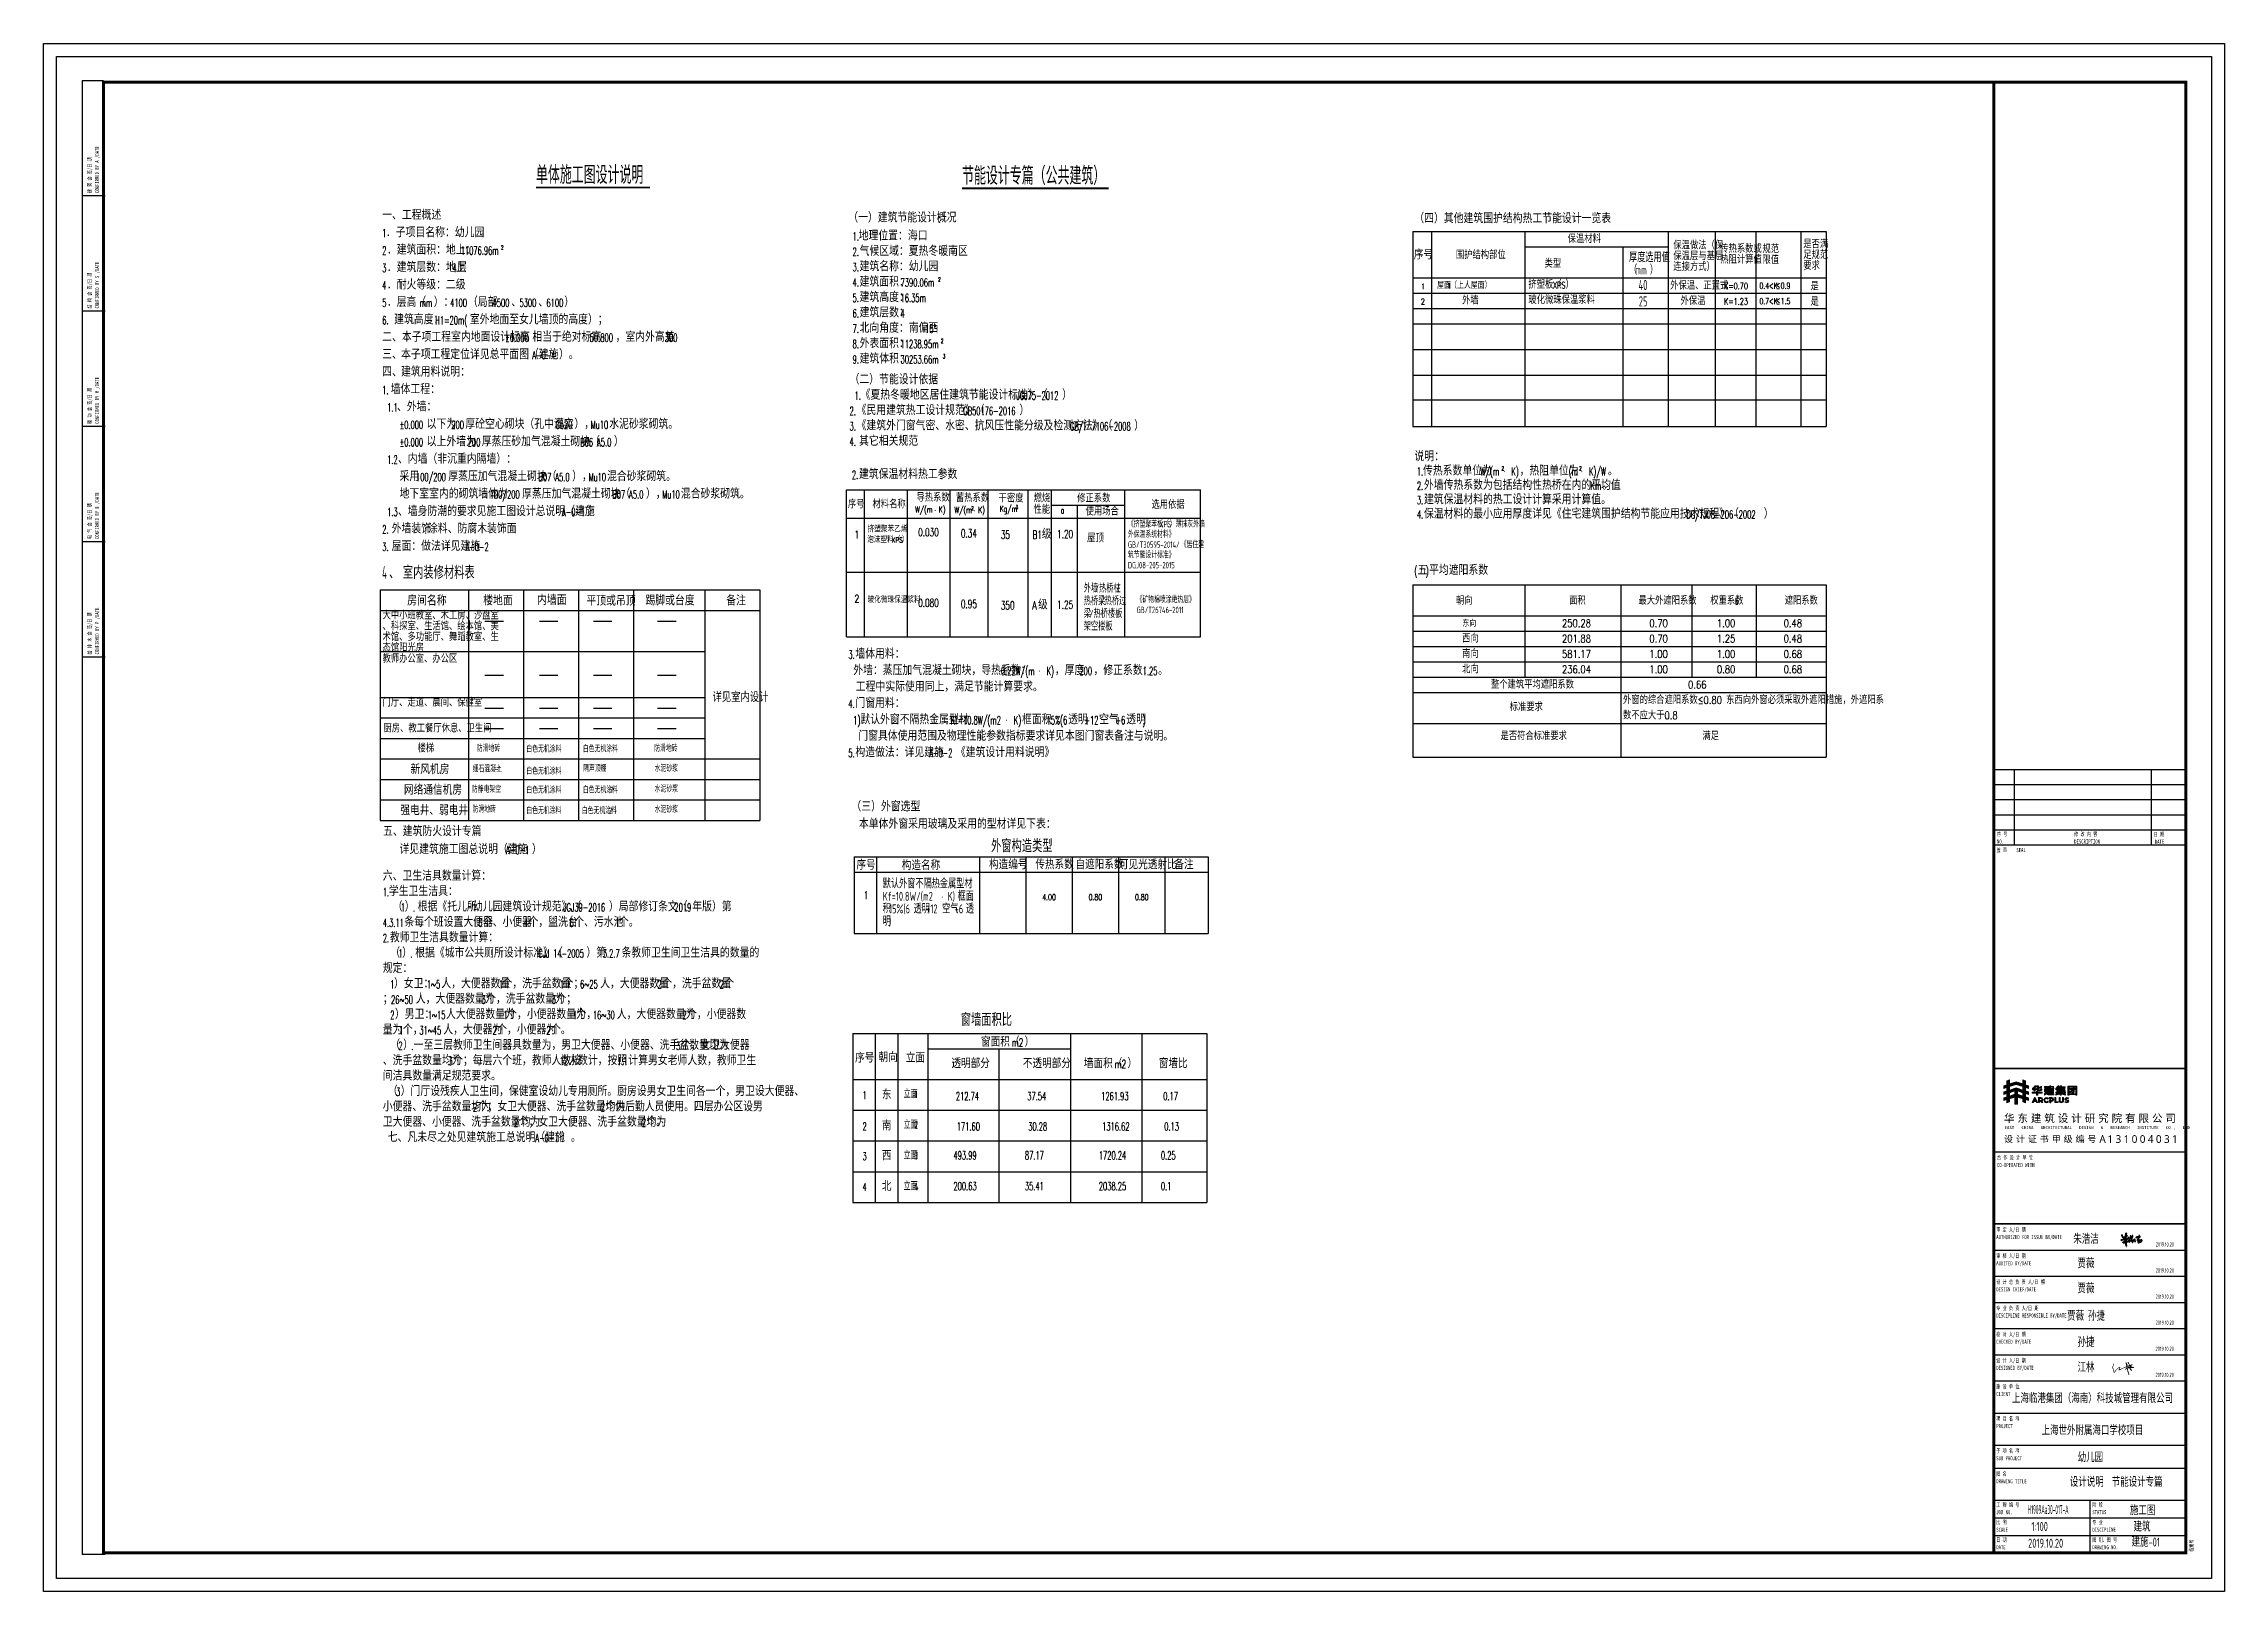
# Model space of a CAD drawing. Header units: millimetres. Extents: x -1048436 to -185795, y -983427 to 400387.
# Drawn here: x -762787 to -677687, y 339987 to 400387 of the extents above; entities that cross this region are included whole.
import ezdxf
from ezdxf.enums import TextEntityAlignment as Align

# ---------------------------------------------------------------- set-up
doc = ezdxf.new("R2010")
doc.units = ezdxf.units.MM
doc.header["$LTSCALE"] = 500
for name, color, linetype in [('2017_11-sheet-L2$0$C-SHET-TTLB', 11, 'Continuous'), ('2017_11-sheet-LOGO$0$C-SHET-TTLB', 11, 'Continuous'), ('2017_11-sheet-R$0$C-SHET-TTLB', 11, 'Continuous'), ('2017_11-sheet-R2$0$C-SHET-TTLB', 11, 'Continuous'), ('C-SHET-TTLB', 11, 'Continuous'), ('PUB_TEXT', 7, 'Continuous'), ('建-文字', 4, 'Continuous'), ('建-符号', 13, 'Continuous'), ('通-图框-文字', 4, 'Continuous')]:
    doc.layers.add(name, color=color, linetype=linetype)
doc.styles.add('2017_11-sheet-L2$0$SHEET-ECADI', font='simhei.ttf', dxfattribs={"width": 0.7})
doc.styles.add('2017_11-sheet-LOGO$0$微软雅黑L', font='')
doc.styles.add('2017_11-sheet-LOGO$0$黑体', font='simhei.ttf')
doc.styles.add('2017_11-sheet-R$0$SHEET-ECADI', font='simhei.ttf', dxfattribs={"width": 0.7})
doc.styles.add('2017_11-sheet-R2$0$SHEET-ECADI', font='simhei.ttf', dxfattribs={"width": 0.7})
doc.styles.add('_HZTXT', font='SIMPLEX', dxfattribs={"width": 0.8, "bigfont": 'HZTXT'})
doc.styles.add('_ROMANS', font='ROMANS.shx', dxfattribs={"width": 0.6})
doc.styles.add('_SIMPLEX', font='SIMPLEX.shx', dxfattribs={"width": 0.8})
doc.styles.add('ECADI', font='hzs.shx', dxfattribs={"width": 0.7, "bigfont": 'hztxt.shx'})
doc.styles.add('HZTXT-NEW', font='HZS', dxfattribs={"width": 0.8, "bigfont": 'HZTXT'})
doc.styles.add('XD2008', font='xd-hzs.shx', dxfattribs={"width": 0.7, "bigfont": 'xd-hztxt.shx'})
doc.styles.add('仿宋体', font='SIMPLEX', dxfattribs={"width": 0.8, "bigfont": 'HZTXT'})
doc.styles.get('2017_11-sheet-LOGO$0$微软雅黑L').set_extended_font_data('Microsoft YaHei Light')

msp = doc.modelspace()

# ---------------------------------------------------------------- texts
at = {"layer": 'PUB_TEXT', "style": 'XD2008', "width": 0.7}
for s, p in [('单体施工图设计说明', (-743572.3, 394913.8)), ('节能设计专篇（公共建筑）', (-726944.2, 394882.3))]:
    msp.add_text(s, height=700, dxfattribs=at).set_placement(p)
at = {"layer": '建-文字', "linetype": 'Continuous'}
for s, height, style, width, p in [('一、工程概述', 400, '仿宋体', 0.8, (-749574.1, 393510.8)), ('．子项目名称：幼儿园', 400, '仿宋体', 0.8, (-749427.8, 392830.8)), ('（一）建筑节能设计概况', 400, '仿宋体', 0.8, (-731386, 393408.9)), (':', 320, '仿宋体', 0.6, (-727866, 393408.9)), ('（四）其他建筑围护结构热工节能设计一览表', 400, '仿宋体', 0.8, (-709298.1, 393378.3)), ('2', 320, '仿宋体', 0.6, (-749574.1, 392150.8)), ('1', 320, '仿宋体', 0.6, (-749574.1, 392830.8)), ('．建筑面积：地上：', 400, '仿宋体', 0.8, (-749391.3, 392150.8)), ('11076.96m', 320, '仿宋体', 0.6, (-746511.3, 392150.8)), ('2', 160, '仿宋体', 0.6, (-744938.7, 392350.8)), ('2.', 320, '仿宋体', 0.6, (-731219.2, 392102.8)), ('1.', 320, '仿宋体', 0.6, (-731219.2, 392702.8)), ('地理位置：海口', 400, '仿宋体', 0.8, (-730981.5, 392702.8)), ('气候区域：夏热冬暖南区', 400, '仿宋体', 0.8, (-730944.9, 392102.8)), ('3', 320, '仿宋体', 0.6, (-749574.1, 391470.8)), ('．建筑层数：地上', 400, '仿宋体', 0.8, (-749391.3, 391470.8)), ('4', 320, '仿宋体', 0.6, (-746831.3, 391470.8)), ('层', 400, '仿宋体', 0.8, (-746648.4, 391470.8)), ('3.', 320, '仿宋体', 0.6, (-731219.2, 391502.8)), ('建筑名称：幼儿园', 400, '仿宋体', 0.8, (-730944.9, 391502.8)), ('4', 320, '仿宋体', 0.6, (-749574.1, 390790.8)), ('．耐火等级：二级', 400, '仿宋体', 0.8, (-749391.3, 390790.8)), ('4.', 320, '仿宋体', 0.6, (-731219.2, 390902.8)), ('5.', 320, '仿宋体', 0.6, (-731219.2, 390302.8)), ('建筑面积：', 400, '仿宋体', 0.8, (-730944.9, 390902.8)), ('建筑高度：', 400, '仿宋体', 0.8, (-730944.9, 390302.8)), ('7390.06m', 320, '仿宋体', 0.6, (-729344.9, 390902.8)), ('16.35m', 320, '仿宋体', 0.6, (-729344.9, 390302.8)), ('2', 160, '仿宋体', 0.6, (-727882, 391102.8)), ('5', 320, '仿宋体', 0.6, (-749574.1, 390110.8)), ('．层高（', 400, '仿宋体', 0.8, (-749391.3, 390110.8)), ('建筑高度：', 400, '仿宋体', 0.8, (-749106.3, 389430.8)), ('mm', 320, '仿宋体', 0.6, (-748111.3, 390110.8)), ('）：', 400, '仿宋体', 0.8, (-747562.7, 390110.8)), ('H1=20m(', 320, '仿宋体', 0.6, (-747506.3, 389430.8)), ('4100', 320, '仿宋体', 0.6, (-746922.7, 390110.8)), ('室外地面至女儿墙顶的高度）；', 400, '仿宋体', 0.8, (-746153.2, 389430.8)), ('（局部', 400, '仿宋体', 0.8, (-746227.8, 390110.8)), ('4500', 320, '仿宋体', 0.6, (-745267.8, 390110.8)), ('、', 400, '仿宋体', 0.8, (-744536.4, 390110.8)), ('5300', 320, '仿宋体', 0.6, (-744216.4, 390110.8)), ('、', 400, '仿宋体', 0.8, (-743485, 390110.8)), ('6100', 320, '仿宋体', 0.6, (-743165, 390110.8)), ('）', 400, '仿宋体', 0.8, (-742470.1, 390110.8)), ('6.', 320, '仿宋体', 0.6, (-731219.2, 389702.8)), ('建筑层数：', 400, '仿宋体', 0.8, (-730944.9, 389702.8)), ('4', 320, '仿宋体', 0.6, (-729344.9, 389702.8)), ('二、本子项工程室内地面设计标高', 400, '仿宋体', 0.8, (-749574.1, 388750.8)), ('6.', 320, '仿宋体', 0.6, (-749574.1, 389430.8)), ('%%p0.000', 320, '仿宋体', 0.6, (-744774.1, 388750.8)), ('相当于绝对标高', 400, '仿宋体', 0.8, (-743713.5, 388750.8)), ('50.800', 320, '仿宋体', 0.6, (-741473.5, 388750.8)), ('，室内外高差', 400, '仿宋体', 0.8, (-740467.8, 388750.8)), ('300', 320, '仿宋体', 0.6, (-738547.8, 388750.8)), ('7.', 320, '仿宋体', 0.6, (-731219.2, 389102.8)), ('北向角度：南偏西', 400, '仿宋体', 0.8, (-730944.9, 389102.8)), ('外表面积：', 400, '仿宋体', 0.8, (-730944.9, 388502.8)), ('15%%d', 320, '仿宋体', 0.6, (-728384.9, 389102.8)), ('三、', 400, '仿宋体', 0.8, (-749574.1, 388070.8)), ('本子项工程定位详见总平面图（建施', 400, '仿宋体', 0.8, (-748837.4, 388070.8)), ('A-0-4', 320, '仿宋体', 0.6, (-743717.4, 388070.8)), ('）。', 400, '仿宋体', 0.8, (-742675.1, 388070.8)), ('8.', 320, '仿宋体', 0.6, (-731219.2, 388502.8)), ('9.', 320, '仿宋体', 0.6, (-731219.2, 387902.8)), ('建筑体积：', 400, '仿宋体', 0.8, (-730944.9, 387902.8)), ('30253.66m', 320, '仿宋体', 0.6, (-729344.9, 387902.8)), ('11238.95m', 320, '仿宋体', 0.6, (-729344.9, 388502.8)), ('2', 160, '仿宋体', 0.6, (-727772.3, 388702.8)), ('3', 160, '仿宋体', 0.6, (-727699.2, 388102.8)), ('四、', 400, '仿宋体', 0.8, (-749574.1, 387390.8)), ('建筑用料说明：', 400, '仿宋体', 0.8, (-748837.4, 387390.8)), ('（二）节能设计依据', 400, '仿宋体', 0.8, (-731335.7, 387091.4)), ('1.', 320, '仿宋体', 0.6, (-749574.1, 386710.8)), ('墙体工程：', 400, '仿宋体', 0.8, (-749239.6, 386710.8)), ('、外墙：', 400, '仿宋体', 0.8, (-748996.6, 386030.8)), ('1.', 320, '仿宋体', 0.6, (-731142.2, 386491.4)), ('《夏热冬暖地区居住建筑节能设计标准》（', 400, '仿宋体', 0.8, (-730904.5, 386491.4)), ('JGJ75-2012', 320, '仿宋体', 0.6, (-724824.5, 386491.4)), ('）', 400, '仿宋体', 0.8, (-723041.6, 386491.4)), ('1.1', 320, '仿宋体', 0.6, (-749380.6, 386030.8)), ('%%p0.000', 320, '仿宋体', 0.6, (-748896.8, 385350.8)), ('以下为', 400, '仿宋体', 0.8, (-747836.3, 385350.8)), ('200', 320, '仿宋体', 0.6, (-746876.3, 385350.8)), ('厚砼空心砌块（孔中灌实', 400, '仿宋体', 0.8, (-746327.7, 385350.8)), ('Cb20', 320, '仿宋体', 0.6, (-742807.7, 385350.8)), ('），', 400, '仿宋体', 0.8, (-742076.3, 385350.8)), ('Mu10', 320, '仿宋体', 0.6, (-741436.3, 385350.8)), ('水泥砂浆砌筑。', 400, '仿宋体', 0.8, (-740714, 385350.8)), ('2.', 320, '仿宋体', 0.6, (-731335.7, 385891.4)), ('3.', 320, '仿宋体', 0.6, (-731335.7, 385291.4)), ('《民用建筑热工设计规范》（', 400, '仿宋体', 0.8, (-731061.4, 385891.4)), ('《建筑外门窗气密、水密、抗风压性能分级及检测方法》（', 400, '仿宋体', 0.8, (-731061.4, 385291.4)), ('GB50176-2016', 320, '仿宋体', 0.6, (-726901.4, 385891.4)), ('）', 400, '仿宋体', 0.8, (-724707.2, 385891.4)), ('GB/T', 320, '仿宋体', 0.6, (-722741.4, 385291.4)), ('7106-2008', 320, '仿宋体', 0.6, (-721895, 385291.4)), ('）', 400, '仿宋体', 0.8, (-720231, 385291.4)), ('%%p0.000', 320, '仿宋体', 0.6, (-748896.8, 384670.8)), ('以上外墙为', 400, '仿宋体', 0.8, (-747836.3, 384670.8)), ('200', 320, '仿宋体', 0.6, (-746236.3, 384670.8)), ('厚蒸压砂加气混凝土砌块（', 400, '仿宋体', 0.8, (-745687.7, 384670.8)), ('B06', 320, '仿宋体', 0.6, (-741847.7, 384670.8)), ('A5.0', 320, '仿宋体', 0.6, (-741193.2, 384670.8)), ('）', 400, '仿宋体', 0.8, (-740534.9, 384670.8)), ('4.', 320, '仿宋体', 0.6, (-731335.7, 384691.4)), ('其它相关规范', 400, '仿宋体', 0.8, (-730964.7, 384691.4)), ('1.2', 320, '仿宋体', 0.6, (-749380.6, 383990.8)), ('、内墙（非沉重内隔墙）：', 400, '仿宋体', 0.8, (-748960, 383990.8)), ('建筑保温材料热工参数', 400, '仿宋体', 0.8, (-730970.2, 383394.9)), ('说明：', 400, '仿宋体', 0.8, (-709292.2, 384090.4)), ('1.', 320, '仿宋体', 0.6, (-709195.5, 383530.4)), ('传热系数单位为', 400, '仿宋体', 0.8, (-708957.8, 383530.4)), ('W/(m', 320, '仿宋体', 0.6, (-706717.8, 383530.4)), ('2', 160, '仿宋体', 0.6, (-705894.9, 383730.4)), ('K)', 320, '仿宋体', 0.6, (-705510.9, 383530.4)), ('，热阻单位为', 400, '仿宋体', 0.8, (-705190.9, 383530.4)), ('(m', 320, '仿宋体', 0.6, (-703270.9, 383530.4)), ('2', 160, '仿宋体', 0.6, (-702868.6, 383730.4)), ('K)/W', 320, '仿宋体', 0.6, (-702484.6, 383530.4)), ('地下室室内的砌筑墙体为', 400, '仿宋体', 0.8, (-748896.8, 382630.8)), ('采用', 400, '仿宋体', 0.8, (-748896.8, 383310.8)), ('100/200', 320, '仿宋体', 0.6, (-748256.8, 383310.8)), ('厚蒸压加气混凝土砌块（', 400, '仿宋体', 0.8, (-746995.1, 383310.8)), ('100/200', 320, '仿宋体', 0.6, (-745376.8, 382630.8)), ('厚蒸压加气混凝土砌块（', 400, '仿宋体', 0.8, (-744115.1, 382630.8)), ('B07', 320, '仿宋体', 0.6, (-743475.1, 383310.8)), ('A5.0', 320, '仿宋体', 0.6, (-742820.6, 383310.8)), ('），', 400, '仿宋体', 0.8, (-742162.4, 383310.8)), ('Mu10', 320, '仿宋体', 0.6, (-741522.4, 383310.8)), ('混合砂浆砌筑。', 400, '仿宋体', 0.8, (-740800.1, 383310.8)), ('B07', 320, '仿宋体', 0.6, (-740595.1, 382630.8)), ('A5.0', 320, '仿宋体', 0.6, (-739940.6, 382630.8)), ('），', 400, '仿宋体', 0.8, (-739282.4, 382630.8)), ('Mu10', 320, '仿宋体', 0.6, (-738642.4, 382630.8)), ('混合砂浆砌筑。', 400, '仿宋体', 0.8, (-737920.1, 382630.8)), ('2.', 320, '仿宋体', 0.6, (-731244.5, 383394.9)), (':', 320, '仿宋体', 0.6, (-727770.2, 383394.9)), ('2.', 320, '仿宋体', 0.6, (-709195.5, 382970.4)), ('外墙传热系数为包括结构性热桥在内的平均值', 400, '仿宋体', 0.8, (-708921.2, 382970.4)), ('·', 400, '仿宋体', 0.8, (-705830.9, 383530.4)), ('·', 400, '仿宋体', 0.8, (-702804.6, 383530.4)), ('Km', 320, '仿宋体', 0.6, (-702424.4, 382970.4)), ('。', 400, '仿宋体', 0.8, (-701958.1, 382970.4)), ('。', 400, '仿宋体', 0.8, (-701744, 383530.4)), ('1.3', 320, '仿宋体', 0.6, (-749380.6, 381950.8)), ('、墙身防潮的要求见施工图设计总说明（建施', 400, '仿宋体', 0.8, (-748960, 381950.8)), ('A-0-1', 320, '仿宋体', 0.6, (-742560, 381950.8)), ('）', 400, '仿宋体', 0.8, (-741554.3, 381950.8)), ('3.', 320, '仿宋体', 0.6, (-709195.5, 382410.4)), ('4.', 320, '仿宋体', 0.6, (-709195.5, 381850.4)), ('保温材料的最小应用厚度详见《住宅建筑围护结构节能应用技术规程》（', 400, '仿宋体', 0.8, (-708921.2, 381850.4)), ('建筑保温材料的热工设计计算采用计算值。', 400, '仿宋体', 0.8, (-708921.2, 382410.4)), ('DG/TJ08-206-2002', 320, '仿宋体', 0.6, (-698681.2, 381850.4)), ('）', 400, '仿宋体', 0.8, (-695664, 381850.4)), ('2.', 320, '仿宋体', 0.6, (-749574.1, 381270.8)), ('外墙装饰', 400, '仿宋体', 0.8, (-749203.1, 381270.8)), (':', 320, '仿宋体', 0.6, (-747923.1, 381270.8)), ('涂料、防腐木装饰面', 400, '仿宋体', 0.8, (-747785.9, 381270.8)), ('3.', 320, '仿宋体', 0.6, (-749574.1, 380590.8)), ('屋面：做法详见建施', 400, '仿宋体', 0.8, (-749203.1, 380590.8)), ('A-0-2', 320, '仿宋体', 0.6, (-746323.1, 380590.8)), ('4', 500, 'HZTXT-NEW', 0.56, (-749574.5, 379500.1)), ('、', 500, 'HZTXT-NEW', 0.8, (-749307.8, 379500.1)), ('室内装修材料表', 500, 'HZTXT-NEW', 0.8, (-748766.7, 379500.1)), ('(', 320, '仿宋体', 0.6, (-709298.1, 379652.3)), ('五', 400, '仿宋体', 0.8, (-709170.1, 379652.3)), (')', 320, '仿宋体', 0.6, (-708850.1, 379652.3)), ('平均遮阳系数', 400, '仿宋体', 0.8, (-708722.1, 379652.3)), ('大中小班教室、木工房、沙盘室', 300, '仿宋体', 0.8, (-749560.2, 377919.7)), ('术馆、多功能厅、舞蹈教室、生', 300, '仿宋体', 0.8, (-749560.2, 377079.7)), ('、科探室、生活馆、绘本馆、美', 300, '仿宋体', 0.8, (-749560.2, 377499.7)), ('教师办公室、办公区', 300, '仿宋体', 0.8, (-749560.2, 376229.3)), ('态馆阳光房', 300, '仿宋体', 0.8, (-749560.2, 376659.7)), ('3.', 320, '仿宋体', 0.6, (-731383.4, 376383)), ('外墙：蒸压加气混凝土砌块，导热系数：', 400, '仿宋体', 0.8, (-731189.9, 375743)), ('墙体用料：', 400, '仿宋体', 0.8, (-731109.1, 376383)), ('，厚度', 400, '仿宋体', 0.8, (-723327, 375743)), ('，修正系数：', 400, '仿宋体', 0.8, (-721818.5, 375743)), ('工程中实际使用同上，满足节能计算要求。', 400, '仿宋体', 0.8, (-731093.1, 375103)), ('0.22W/(m', 320, '仿宋体', 0.6, (-725429.9, 375743)), ('·', 400, '仿宋体', 0.8, (-723967, 375743)), ('K)', 320, '仿宋体', 0.6, (-723647, 375743)), ('200', 320, '仿宋体', 0.6, (-722367, 375743)), ('1.25', 320, '仿宋体', 0.6, (-719898.5, 375743)), ('。', 400, '仿宋体', 0.8, (-719295, 375743)), ('门厅、走道、晨间、保健室', 300, '仿宋体', 0.8, (-749560.2, 374519.7)), ('4.', 320, '仿宋体', 0.6, (-731383.4, 374463)), ('门窗用料：', 400, '仿宋体', 0.8, (-731109.1, 374463)), ('1)', 320, '仿宋体', 0.6, (-731189.9, 373823)), ('门窗具体使用范围及物理性能参数指标要求详见本图门窗表备注与说明。', 400, '仿宋体', 0.8, (-730996.4, 373183)), ('默认外窗不隔热金属型材', 400, '仿宋体', 0.8, (-730915.6, 373823)), ('Kf=10.8W/(m2', 320, '仿宋体', 0.6, (-727395.6, 373823)), ('·', 400, '仿宋体', 0.8, (-725247, 373823)), ('K)', 320, '仿宋体', 0.6, (-724927, 373823)), ('框面积', 400, '仿宋体', 0.8, (-724607, 373823)), ('15%(6', 320, '仿宋体', 0.6, (-723647, 373823)), ('透明', 400, '仿宋体', 0.8, (-722805.9, 373823)), ('+12', 320, '仿宋体', 0.6, (-722165.9, 373823)), ('空气', 400, '仿宋体', 0.8, (-721599, 373823)), ('+6', 320, '仿宋体', 0.6, (-720959, 373823)), ('透明', 400, '仿宋体', 0.8, (-720538.5, 373823)), (')', 320, '仿宋体', 0.6, (-719898.5, 373823)), ('5.', 320, '仿宋体', 0.6, (-731383.4, 372543)), ('构造做法：详见建施', 400, '仿宋体', 0.8, (-731109.1, 372543)), ('A-0-2', 320, '仿宋体', 0.6, (-728229.1, 372543)), ('《建筑设计用料说明》', 400, '仿宋体', 0.8, (-727186.8, 372543)), ('（三）外窗选型', 400, '仿宋体', 0.8, (-731262.2, 370427.1)), ('本单体外窗采用玻璃及采用的型材详见下表：', 400, '仿宋体', 0.8, (-730971.9, 369747.1)), ('五、建筑防火设计专篇', 400, '仿宋体', 0.8, (-749539.5, 369460.8)), ('外窗构造类型', 500, '_HZTXT', 0.8, (-725812.9, 368832)), ('详见建筑施工图总说明（建施', 400, '仿宋体', 0.8, (-748899.3, 368759.4)), ('A-0-1', 320, '仿宋体', 0.6, (-744739.3, 368759.4)), ('）', 400, '仿宋体', 0.8, (-743733.6, 368759.4)), ('序号', 375, '_HZTXT', 0.8, (-731069.7, 368149.5)), ('构造名称', 375, '_HZTXT', 0.8, (-729298.1, 368135.2)), ('构造编号', 375, '_HZTXT', 0.8, (-725894.2, 368168.8)), ('传热系数', 375, '_HZTXT', 0.8, (-724086.4, 368168.8)), ('自遮阳系数', 375, '_HZTXT', 0.8, (-722520.3, 368168.8)), ('可见光透射比', 375, '_HZTXT', 0.8, (-720822.4, 368168.8)), ('备注', 375, '_HZTXT', 0.8, (-718663, 368168.8)), ('六、卫生洁具数量计算：', 400, '仿宋体', 0.8, (-749550.2, 367719.2)), ('1.', 320, '仿宋体', 0.6, (-749550.2, 367119.2)), ('学生卫生洁具：', 400, '仿宋体', 0.8, (-749312.5, 367119.2)), ('（', 400, '仿宋体', 0.8, (-749163.2, 366519.2)), ('1', 320, '仿宋体', 0.6, (-748843.2, 366519.2)), ('）', 400, '仿宋体', 0.8, (-748696.9, 366519.2)), ('根据《托儿所', 400, '仿宋体', 0.8, (-748188.7, 366519.2)), ('幼儿园建筑设计规范》（', 400, '仿宋体', 0.8, (-746031, 366519.2)), ('JGJ39-2016', 320, '仿宋体', 0.6, (-742511, 366519.2)), ('）局部修订条文（', 400, '仿宋体', 0.8, (-740728.1, 366519.2)), ('2019', 320, '仿宋体', 0.6, (-738168.1, 366519.2)), ('年版）第', 400, '仿宋体', 0.8, (-737473.3, 366519.2)), ('1', 300, '_SIMPLEX', 0.6, (-730777.7, 367006.5)), ('4.00', 240, '仿宋体', 0.6, (-723816.4, 366959.9)), ('0.80', 240, '仿宋体', 0.6, (-722008.6, 366959.9)), ('0.80', 240, '仿宋体', 0.6, (-720200.8, 366959.9)), ('4.3.11', 320, '仿宋体', 0.6, (-749550.2, 365919.2)), ('条每个班设置大便器', 400, '仿宋体', 0.8, (-748709.1, 365919.2)), ('.', 320, '仿宋体', 0.6, (-748376.9, 366519.2)), ('-', 320, '仿宋体', 0.6, (-746268.7, 366519.2)), ('6', 320, '仿宋体', 0.6, (-745829.1, 365919.2)), ('个、小便器', 400, '仿宋体', 0.8, (-745646.2, 365919.2)), ('4', 320, '仿宋体', 0.6, (-744046.2, 365919.2)), ('个，盥洗台', 400, '仿宋体', 0.8, (-743863.3, 365919.2)), ('6', 320, '仿宋体', 0.6, (-742263.3, 365919.2)), ('个、污水池', 400, '仿宋体', 0.8, (-742080.5, 365919.2)), ('1', 320, '仿宋体', 0.6, (-740480.5, 365919.2)), ('个。', 400, '仿宋体', 0.8, (-740334.2, 365919.2)), ('2.', 320, '仿宋体', 0.6, (-749550.2, 365319.2)), ('教师卫生洁具数量计算：', 400, '仿宋体', 0.8, (-749275.9, 365319.2)), ('（', 400, '仿宋体', 0.8, (-749259.9, 364719.2)), ('）', 400, '仿宋体', 0.8, (-748793.6, 364719.2)), ('根据《城市公共厕所设计标准》（', 400, '仿宋体', 0.8, (-748285.5, 364719.2)), ('）第', 400, '仿宋体', 0.8, (-741605.8, 364719.2)), ('条教师卫生间卫生洁具的数量的', 400, '仿宋体', 0.8, (-740234.4, 364719.2)), ('规定：', 400, '仿宋体', 0.8, (-749550.2, 364119.2)), ('1', 320, '仿宋体', 0.6, (-748939.9, 364719.2)), ('.', 320, '仿宋体', 0.6, (-748473.6, 364719.2)), ('CJJ', 320, '仿宋体', 0.6, (-743485.5, 364719.2)), ('14-2005', 320, '仿宋体', 0.6, (-742904.1, 364719.2)), ('3.2.7', 320, '仿宋体', 0.6, (-740965.8, 364719.2)), ('1', 320, '仿宋体', 0.6, (-749259.9, 363519.2)), ('）女卫：', 400, '仿宋体', 0.8, (-749113.6, 363519.2)), ('1~5', 320, '仿宋体', 0.6, (-747833.6, 363519.2)), ('人，大便器数量', 400, '仿宋体', 0.8, (-747266.8, 363519.2)), ('1', 320, '仿宋体', 0.6, (-745026.8, 363519.2)), ('个，洗手盆数量', 400, '仿宋体', 0.8, (-744880.5, 363519.2)), ('1', 320, '仿宋体', 0.6, (-742640.5, 363519.2)), ('个；', 400, '仿宋体', 0.8, (-742494.2, 363519.2)), ('6~25', 320, '仿宋体', 0.6, (-741854.2, 363519.2)), ('人，大便器数量', 400, '仿宋体', 0.8, (-741067.9, 363519.2)), ('2', 320, '仿宋体', 0.6, (-738827.9, 363519.2)), ('个，洗手盆数量', 400, '仿宋体', 0.8, (-738645.1, 363519.2)), ('2', 320, '仿宋体', 0.6, (-736405.1, 363519.2)), ('个', 400, '仿宋体', 0.8, (-736222.2, 363519.2)), ('；', 400, '仿宋体', 0.8, (-749550.2, 362919.2)), ('2', 320, '仿宋体', 0.6, (-749259.9, 362319.2)), ('26~50', 320, '仿宋体', 0.6, (-749230.2, 362919.2)), ('）男卫：', 400, '仿宋体', 0.8, (-749077.1, 362319.2)), ('人，大便器数量为', 400, '仿宋体', 0.8, (-748261.1, 362919.2)), ('1~15', 320, '仿宋体', 0.6, (-747797.1, 362319.2)), ('人大便器数量为', 400, '仿宋体', 0.8, (-747083.9, 362319.2)), ('3', 320, '仿宋体', 0.6, (-745701.1, 362919.2)), ('个，洗手盆数量为', 400, '仿宋体', 0.8, (-745518.2, 362919.2)), ('1', 320, '仿宋体', 0.6, (-744843.9, 362319.2)), ('个，小便器数量为', 400, '仿宋体', 0.8, (-744697.6, 362319.2)), ('3', 320, '仿宋体', 0.6, (-742958.2, 362919.2)), ('个；', 400, '仿宋体', 0.8, (-742775.3, 362919.2)), ('1', 320, '仿宋体', 0.6, (-742137.6, 362319.2)), ('个，', 400, '仿宋体', 0.8, (-741991.4, 362319.2)), ('16~30', 320, '仿宋体', 0.6, (-741351.4, 362319.2)), ('人，大便器数量为', 400, '仿宋体', 0.8, (-740418.8, 362319.2)), ('2', 320, '仿宋体', 0.6, (-737858.8, 362319.2)), ('个，小便器数', 400, '仿宋体', 0.8, (-737675.9, 362319.2)), ('窗墙面积比', 500, '_HZTXT', 0.8, (-726996.5, 362047.3)), ('量为', 400, '仿宋体', 0.8, (-749550.2, 361719.2)), ('1', 320, '仿宋体', 0.6, (-748910.2, 361719.2)), ('个，', 400, '仿宋体', 0.8, (-748763.9, 361719.2)), ('31~45', 320, '仿宋体', 0.6, (-748123.9, 361719.2)), ('人，大便器为', 400, '仿宋体', 0.8, (-747191.3, 361719.2)), ('2', 320, '仿宋体', 0.6, (-745271.3, 361719.2)), ('个，小便器为', 400, '仿宋体', 0.8, (-745088.5, 361719.2)), ('2', 320, '仿宋体', 0.6, (-743168.5, 361719.2)), ('个。', 400, '仿宋体', 0.8, (-742985.6, 361719.2)), ('、洗手盆数量均为', 400, '仿宋体', 0.8, (-749550.2, 360519.2)), ('（', 400, '仿宋体', 0.8, (-749259.9, 361119.2)), ('2', 320, '仿宋体', 0.6, (-748939.9, 361119.2)), ('）', 400, '仿宋体', 0.8, (-748757.1, 361119.2)), ('.', 320, '仿宋体', 0.6, (-748437.1, 361119.2)), ('一至三层教师卫生间器具数量为，男卫大便器、小便器、洗手盆数量均为', 400, '仿宋体', 0.8, (-748345.6, 361119.2)), ('3', 320, '仿宋体', 0.6, (-746990.2, 360519.2)), ('个；每层六个班，教师人数按', 400, '仿宋体', 0.8, (-746807.3, 360519.2)), ('12', 320, '仿宋体', 0.6, (-742647.3, 360519.2)), ('人数计，按照', 400, '仿宋体', 0.8, (-742318.2, 360519.2)), ('1:1', 320, '仿宋体', 0.6, (-740398.2, 360519.2)), ('计算男女老师人数，教师卫生', 400, '仿宋体', 0.8, (-739968.5, 360519.2)), ('3', 320, '仿宋体', 0.6, (-738105.6, 361119.2)), ('个；女卫大便器', 400, '仿宋体', 0.8, (-737922.8, 361119.2)), ('序号', 375, '_HZTXT', 0.8, (-731121.1, 360624.6)), ('朝向', 375, '_HZTXT', 0.8, (-730205, 360642)), ('立面', 375, '_HZTXT', 0.8, (-729140.2, 360626.6)), ('窗面积（', 375, '_HZTXT', 0.8, (-726206.5, 361244.9)), ('m2', 318.75, '_HZTXT', 0.658824, (-725006.5, 361244.9)), ('）', 375, '_HZTXT', 0.8, (-724506.5, 361244.9)), ('墙面积（', 375, '_HZTXT', 0.8, (-722190.6, 360406.9)), ('）', 375, '_HZTXT', 0.8, (-720490.6, 360406.9)), ('间洁具数量满足规范要求。', 400, '仿宋体', 0.8, (-749550.2, 359919.2)), ('透明部分', 375, '_HZTXT', 0.8, (-727360.7, 360406.9)), ('不透明部分', 375, '_HZTXT', 0.8, (-724573.7, 360406.9)), ('m2', 318.75, '_HZTXT', 0.658824, (-720990.6, 360406.9)), ('窗墙比', 375, '_HZTXT', 0.8, (-719266.2, 360406.9)), ('小便器、洗手盆数量均为', 400, '仿宋体', 0.8, (-749550.2, 358719.2)), ('（', 400, '仿宋体', 0.8, (-749356.7, 359319.2)), ('3', 320, '仿宋体', 0.6, (-749036.7, 359319.2)), ('）门厅设残疾人卫生间，保健室设幼儿专用厕所。厨房设男女卫生间各一个，男卫设大便器、', 400, '仿宋体', 0.8, (-748853.8, 359319.2)), ('个；女卫大便器、洗手盆数量均为', 400, '仿宋体', 0.8, (-745847.3, 358719.2)), ('个供后勤人员使用。四层办公区设男', 400, '仿宋体', 0.8, (-740864.5, 358719.2)), ('1', 300, '_SIMPLEX', 0.6, (-730829.1, 359200.1)), ('东', 375, '_HZTXT', 0.8, (-730076.3, 359191.2)), ('212.74', 320, '仿宋体', 0.6, (-727189.2, 359152)), ('37.54', 320, '仿宋体', 0.6, (-724402.2, 359152)), ('1261.93', 320, '仿宋体', 0.6, (-721517.5, 359152)), ('0.17', 320, '仿宋体', 0.6, (-719094.6, 359152)), ('卫大便器、小便器、洗手盆数量均为', 400, '仿宋体', 0.8, (-749550.2, 358119.2)), ('2', 320, '仿宋体', 0.6, (-746030.2, 358719.2)), ('2', 320, '仿宋体', 0.6, (-744430.2, 358119.2)), ('个；女卫大便器、洗手盆数量均为', 400, '仿宋体', 0.8, (-744247.3, 358119.2)), ('2', 320, '仿宋体', 0.6, (-741047.3, 358719.2)), ('2', 320, '仿宋体', 0.6, (-739447.3, 358119.2)), ('个。', 400, '仿宋体', 0.8, (-739264.5, 358119.2)), ('2', 300, '_SIMPLEX', 0.6, (-730829.1, 357980.5)), ('南', 375, '_HZTXT', 0.8, (-730076.3, 357977)), ('171.60', 320, '仿宋体', 0.6, (-727152.2, 357969.4)), ('30.28', 320, '仿宋体', 0.6, (-724365.2, 357969.4)), ('1316.62', 320, '仿宋体', 0.6, (-721480.5, 357969.4)), ('0.13', 320, '仿宋体', 0.6, (-719057.7, 357969.4)), ('七、凡未尽之处见建筑施工总说明（建施', 400, '仿宋体', 0.8, (-749356.7, 357519.2)), ('A-0-1', 320, '仿宋体', 0.6, (-743596.7, 357519.2)), ('）。', 400, '仿宋体', 0.8, (-742591, 357519.2)), ('3', 300, '_SIMPLEX', 0.6, (-730829.1, 356820.2)), ('西', 375, '_HZTXT', 0.8, (-730076.3, 356813.6)), ('493.99', 320, '仿宋体', 0.6, (-727281.6, 356841)), ('87.17', 320, '仿宋体', 0.6, (-724494.6, 356841)), ('1720.24', 320, '仿宋体', 0.6, (-721609.9, 356841)), ('0.25', 320, '仿宋体', 0.6, (-719187.1, 356841)), ('4', 300, '_SIMPLEX', 0.6, (-730829.1, 355622.5)), ('北', 375, '_HZTXT', 0.8, (-730076.3, 355613.6)), ('200.63', 320, '仿宋体', 0.6, (-727281.6, 355641)), ('35.41', 320, '仿宋体', 0.6, (-724494.6, 355641)), ('2038.25', 320, '仿宋体', 0.6, (-721609.9, 355641)), ('0.1', 320, '仿宋体', 0.6, (-719187.1, 355641))]:
    msp.add_text(s, height=height, dxfattribs=dict(at, style=style, width=width)).set_placement(p)
at = {"layer": '建-文字'}
for s, height, style, width, p in [('序号', 375, '_HZTXT', 0.8, (-709315.6, 391968.2)), ('围护结构部位', 300, '_HZTXT', 0.8, (-707675.7, 391987.9)), ('保温材料', 300, '_HZTXT', 0.8, (-703312.7, 392612.5)), ('保温做法（保', 300, '_HZTXT', 0.8, (-699189.5, 392363.4)), ('传热系数或', 300, '_HZTXT', 0.8, (-697358.6, 392227.8)), ('规范', 300, '_HZTXT', 0.8, (-695713.5, 392214.1)), ('是否满', 300, '_HZTXT', 0.8, (-694119.1, 392407.7)), ('足规范', 300, '_HZTXT', 0.8, (-694119.1, 391987.7)), ('类型', 300, '_HZTXT', 0.8, (-704212.9, 391647.5)), ('厚度选用值', 350, 'XD2008', 0.7, (-700919.3, 391866.7)), ('（', 350, 'XD2008', 0.7, (-700919.3, 391376.7)), ('mm', 350, 'XD2008', 0.7, (-700674.3, 391376.7)), ('）', 350, 'XD2008', 0.7, (-700108.9, 391376.7)), ('保温层与基层', 300, '_HZTXT', 0.8, (-699189.5, 391943.4)), ('连接方式）', 300, '_HZTXT', 0.8, (-699189.5, 391523.4)), ('热阻计算值', 300, '_HZTXT', 0.8, (-697358.6, 391807.8)), ('限值', 300, '_HZTXT', 0.8, (-695713.5, 391794.1)), ('要求', 300, '_HZTXT', 0.8, (-694119.1, 391567.7)), ('1', 225, '_SIMPLEX', 0.8, (-709035.8, 390803)), ('屋面', 250, '_HZTXT', 0.8, (-708409.7, 390827.1)), ('1', 212.5, '_HZTXT', 0.658824, (-708009.7, 390827.1)), ('（上人屋面）', 250, '_HZTXT', 0.8, (-707903, 390827.1)), ('挤塑板（', 300, '_HZTXT', 0.8, (-704845.3, 390830.3)), ('XPS', 255, '_HZTXT', 0.658824, (-703885.3, 390830.3)), ('）', 300, '_HZTXT', 0.8, (-703397.3, 390830.3)), ('40', 400, 'XD2008', 0.7, (-700545.3, 390765.4)), ('外保温、正置式', 300, '_HZTXT', 0.8, (-699313.4, 390791.8)), ('K=0.70', 255, '_HZTXT', 0.658824, (-697211.8, 390801.6)), ('0.4<K', 240, '_ROMANS', 0.6, (-695829.8, 390817.1)), ('≤', 240, '_ROMANS', 0.6, (-695178.3, 390817.1)), ('0.9', 240, '_ROMANS', 0.6, (-695000.1, 390817.1)), ('是', 300, '_HZTXT', 0.8, (-693838.2, 390762.8)), ('2', 225, '_SIMPLEX', 0.8, (-709043.5, 390208.2)), ('外墙', 300, '_HZTXT', 0.8, (-707434.6, 390211.3)), ('玻化微珠保温浆料', 300, '_HZTXT', 0.8, (-704845.3, 390230.3)), ('25', 400, 'XD2008', 0.7, (-700538.2, 390129.5)), ('外保温', 300, '_HZTXT', 0.8, (-698909.5, 390191.8)), ('K=1.23', 255, '_HZTXT', 0.658824, (-697211.8, 390198.7)), ('0.7<K', 240, '_ROMANS', 0.6, (-695829.8, 390217.1)), ('≤', 240, '_ROMANS', 0.6, (-695178.3, 390217.1)), ('1.5', 240, '_ROMANS', 0.6, (-695000.1, 390217.1)), ('是', 300, '_HZTXT', 0.8, (-693838.2, 390162.8)), ('序号', 300, '_HZTXT', 0.8, (-731400.6, 382257.8)), ('材料名称', 300, '_HZTXT', 0.8, (-730440.3, 382257.7)), ('W/(m  K)', 240, '_ROMANS', 0.6, (-728773.9, 382083.4)), ('导热系数', 300, '_HZTXT', 0.8, (-728724.1, 382518.6)), ('W/(m  K)', 240, '_ROMANS', 0.6, (-727236.9, 382069.6)), ('蓄热系数', 300, '_HZTXT', 0.8, (-727187.1, 382504.8)), ('2', 150, '_ROMANS', 0.6, (-726585.8, 382180.2)), ('干密度', 300, '_HZTXT', 0.8, (-725519.8, 382489.9)), ('Kg/m ', 240, '_ROMANS', 0.6, (-725479.4, 382110.4)), ('3', 150, '_ROMANS', 0.6, (-724855.3, 382221)), ('性能', 300, '_HZTXT', 0.8, (-724158.9, 382048.6)), ('燃烧', 300, '_HZTXT', 0.8, (-724155.9, 382495.2)), ('a', 240, '_ROMANS', 0.6, (-723094.7, 382054.6)), ('修正系数', 300, '_HZTXT', 0.8, (-722452.3, 382489.9)), ('使用场合', 300, '_HZTXT', 0.8, (-722124.5, 381978)), ('选用依据', 300, '_HZTXT', 0.8, (-719555, 382240.2)), ('1', 300, '_HZTXT', 0.8, (-731154.2, 381077.3)), ('挤塑聚苯乙烯', 240, '_HZTXT', 0.8, (-730632.7, 381321.2)), ('0.030', 318.75, '_HZTXT', 0.658824, (-728661.7, 381161.3)), ('0.34', 318.75, '_HZTXT', 0.658824, (-726995.4, 381114.6)), ('35', 318.75, '_HZTXT', 0.658824, (-725434.5, 381062.3)), ('B1', 318.75, '_HZTXT', 0.658824, (-724200.1, 381062.3)), ('级', 375, '_HZTXT', 0.8, (-723830.1, 381062.3)), ('1.20', 318.75, '_HZTXT', 0.658824, (-723238.5, 381084.8)), ('屋顶', 308.2, '_HZTXT', 0.8, (-722072, 380928)), ('外保温系统材料》', 250, 'XD2008', 0.7, (-720473, 381109.8)), ('《挤塑聚苯板（', 250, 'XD2008', 0.7, (-720473, 381509.8)), ('XPS', 250, 'XD2008', 0.7, (-719248, 381509.8)), ('）薄抹灰外墙', 250, 'XD2008', 0.7, (-718837.4, 381509.8)), ('泡沫塑料（', 240, '_HZTXT', 0.8, (-730648.5, 380912.5)), ('XPS', 204, '_HZTXT', 0.658824, (-729688.5, 380912.5)), ('）', 240, '_HZTXT', 0.8, (-729298.1, 380912.5)), ('筑节能设计标准》', 250, 'XD2008', 0.7, (-720473, 380309.8)), ('GB/T30595-2014/', 250, 'XD2008', 0.7, (-720473, 380709.8)), ('《居住建', 250, 'XD2008', 0.7, (-718413.3, 380709.8)), ('DGJ08-205-2015', 250, 'XD2008', 0.7, (-720473, 379909.8)), ('房间名称', 400, 'HZTXT-NEW', 0.8, (-748598.2, 378458.9)), ('楼地面', 400, 'HZTXT-NEW', 0.8, (-745632.8, 378464.9)), ('内墙面', 400, 'HZTXT-NEW', 0.8, (-743528.4, 378483.6)), ('平顶或吊顶', 400, 'HZTXT-NEW', 0.8, (-741605.1, 378452.4)), ('踢脚或台度', 400, 'HZTXT-NEW', 0.8, (-739302.4, 378466.6)), ('备注', 400, 'HZTXT-NEW', 0.8, (-736149.9, 378458.8)), ('2', 300, '_HZTXT', 0.8, (-731154.2, 378571.2)), ('玻化微珠保温浆料', 240, '_HZTXT', 0.8, (-730632.7, 378565)), ('0.080', 318.75, '_HZTXT', 0.658824, (-728661.7, 378405.1)), ('级', 375, '_HZTXT', 0.8, (-723980.1, 378306.2)), ('外墙', 309, 'XD2008', 0.7, (-722197.8, 378970.2)), ('热桥梁', 309, 'XD2008', 0.7, (-722197.8, 378475.8)), ('/', 309, 'XD2008', 0.7, (-721765.2, 378970.2)), ('热桥柱', 309, 'XD2008', 0.7, (-721598.8, 378970.2)), ('/', 309, 'XD2008', 0.7, (-721548.9, 378475.8)), ('热桥过', 309, 'XD2008', 0.7, (-721382.5, 378475.8)), ('/', 309, 'XD2008', 0.7, (-720949.9, 378970.2)), ('《矿物棉喷涂绝热层》', 250, 'XD2008', 0.7, (-720134.9, 378562.4)), ('朝向', 300, '_HZTXT', 0.8, (-707675.7, 378496.5)), ('面积', 300, '_HZTXT', 0.8, (-703256.8, 378496.5)), ('最大外遮阳系数', 300, '_HZTXT', 0.8, (-700552.1, 378496.5)), ('权重系数', 300, '_HZTXT', 0.8, (-697748.1, 378496.5)), ('b', 255, '_HZTXT', 0.658824, (-696788.1, 378496.5)), ('遮阳系数', 300, '_HZTXT', 0.8, (-694845.6, 378496.5)), ('0.95', 318.75, '_HZTXT', 0.658824, (-726995.4, 378358.5)), ('350', 318.75, '_HZTXT', 0.658824, (-725434.5, 378306.2)), ('A', 318.8, '_HZTXT', 0.658824, (-724200.1, 378306.2)), ('1.25', 318.75, '_HZTXT', 0.658824, (-723238.5, 378328.7)), ('梁', 309, 'XD2008', 0.7, (-722197.8, 377981.4)), ('/', 309, 'XD2008', 0.7, (-721981.5, 377981.4)), ('热桥楼板', 309, 'XD2008', 0.7, (-721815.1, 377981.4)), ('/', 309, 'XD2008', 0.7, (-720949.9, 377981.4)), ('GB/T26746-2011', 250, 'XD2008', 0.7, (-720134.9, 378162.4)), ('东向', 250, '_HZTXT', 0.8, (-707420.5, 377635.2)), ('250.28', 300, '_HZTXT', 0.8, (-703536.2, 377619.4)), ('0.70', 300, '_HZTXT', 0.8, (-700126, 377619.4)), ('1.00', 300, '_HZTXT', 0.8, (-697490.8, 377619.4)), ('0.48', 300, '_HZTXT', 0.8, (-694886.4, 377619.4)), ('架空楼板', 309, 'XD2008', 0.7, (-722197.8, 377487)), ('西向', 300, '_HZTXT', 0.8, (-707434.6, 377019.4)), ('201.88', 300, '_HZTXT', 0.8, (-703536.2, 377019.4)), ('0.70', 300, '_HZTXT', 0.8, (-700126, 377019.4)), ('1.25', 300, '_HZTXT', 0.8, (-697490.8, 377019.4)), ('0.48', 300, '_HZTXT', 0.8, (-694886.4, 377019.4)), ('北向', 300, '_HZTXT', 0.8, (-707434.6, 375819.4)), ('南向', 300, '_HZTXT', 0.8, (-707434.6, 376419.4)), ('581.17', 300, '_HZTXT', 0.8, (-703536.2, 376419.4)), ('1.00', 300, '_HZTXT', 0.8, (-700126, 376419.4)), ('1.00', 300, '_HZTXT', 0.8, (-697490.8, 376419.4)), ('0.68', 300, '_HZTXT', 0.8, (-694886.4, 376419.4)), ('整个建筑平均遮阳系数', 300, '_HZTXT', 0.8, (-706307.2, 375219.4)), ('236.04', 300, '_HZTXT', 0.8, (-703536.2, 375819.4)), ('1.00', 300, '_HZTXT', 0.8, (-700126, 375819.4)), ('0.66', 300, '_HZTXT', 0.8, (-698614.8, 375219.4)), ('0.80', 300, '_HZTXT', 0.8, (-697490.8, 375819.4)), ('0.68', 300, '_HZTXT', 0.8, (-694886.4, 375819.4)), ('详见室内设计', 400, 'XD2008', 0.7, (-736684.5, 374690.6)), ('标准要求', 300, '_HZTXT', 0.8, (-705577.9, 374341.9)), ('外窗的综合遮阳系数≤0.80 东西向外窗必须采取外遮阳措施，外遮阳系', 300, '_HZTXT', 0.8, (-701154.6, 374619.4)), ('厨房、教工餐厅休息、卫生间', 300, 'HZTXT-NEW', 0.8, (-749523, 373513.2)), ('数不应大于0.8', 300, '_HZTXT', 0.8, (-701154.6, 374019.4)), ('楼梯', 300, 'HZTXT-NEW', 0.8, (-748195.2, 372733.2)), ('防滑地砖', 250, 'XD2008', 0.7, (-745879, 372758.8)), ('白色无机涂料', 250, 'XD2008', 0.7, (-743949.8, 372731.3)), ('白色无机涂料', 250, 'XD2008', 0.7, (-741741.4, 372737.4)), ('防滑地砖', 250, 'XD2008', 0.7, (-738959.1, 372758.8)), ('是否符合标准要求', 300, '_HZTXT', 0.8, (-705934.9, 373211.8)), ('满足', 300, '_HZTXT', 0.8, (-698058.7, 373211.8)), ('新风机房', 350, 'HZTXT-NEW', 0.8, (-748466.7, 371881.3)), ('细石混凝土', 250, 'XD2008', 0.7, (-746043.5, 371958)), ('-1', 250, 'XD2008', 0.7, (-745168.5, 371958)), ('白色无机涂料', 250, 'XD2008', 0.7, (-743949.8, 371867.9)), ('隔声顶棚', 250, 'XD2008', 0.7, (-741731.2, 371974.9)), ('水泥砂浆', 250, 'XD2008', 0.7, (-738941.5, 371974.9)), ('网络通信机房', 350, 'HZTXT-NEW', 0.8, (-748726.7, 371081.3)), ('防静电架空', 250, 'XD2008', 0.7, (-746074.8, 371158.5)), ('白色无机涂料', 250, 'XD2008', 0.7, (-743949.8, 371131.3)), ('白色无机涂料', 250, 'XD2008', 0.7, (-741741.4, 371137.4)), ('2', 250, 'XD2008', 0.7, (-740691.4, 371137.4)), ('水泥砂浆', 250, 'XD2008', 0.7, (-738941.5, 371174.9)), ('强电井、弱电井', 350, 'HZTXT-NEW', 0.8, (-748866.7, 370281.3)), ('防滑地砖', 250, 'XD2008', 0.7, (-746048.5, 370380.9)), ('白色无机涂料', 250, 'XD2008', 0.7, (-743949.8, 370331.3)), ('白色无机涂料', 250, 'XD2008', 0.7, (-741783, 370328.4)), ('2', 250, 'XD2008', 0.7, (-740733, 370328.4)), ('水泥砂浆', 250, 'XD2008', 0.7, (-738941.5, 370374.9)), ('默认外窗不隔热金属型材', 350, 'XD2008', 0.7, (-730041.6, 367426.5)), ('积', 350, 'XD2008', 0.7, (-730041.6, 366446.5)), ('Kf=10.8W/(m2', 350, 'XD2008', 0.7, (-730041.6, 366936.5)), ('15%(6', 350, 'XD2008', 0.7, (-729796.6, 366446.5)), ('透明', 350, 'XD2008', 0.7, (-728835.4, 366446.5)), ('+12', 350, 'XD2008', 0.7, (-728345.4, 366446.5)), ('·', 350, 'XD2008', 0.7, (-727751.8, 366936.5)), ('空气', 350, 'XD2008', 0.7, (-727723.5, 366446.5)), ('K)', 350, 'XD2008', 0.7, (-727506.8, 366936.5)), ('+6', 350, 'XD2008', 0.7, (-727233.5, 366446.5)), ('框面', 350, 'XD2008', 0.7, (-727120.4, 366936.5)), ('透', 350, 'XD2008', 0.7, (-726800, 366446.5)), ('明', 350, 'XD2008', 0.7, (-730041.6, 365956.5)), (')', 350, 'XD2008', 0.7, (-729796.6, 365956.5)), ('立面', 300, 'XD2008', 0.7, (-729228.2, 359242.6)), ('1', 300, 'XD2008', 0.7, (-728808.2, 359242.6)), ('立面', 300, 'XD2008', 0.7, (-729228.2, 358042.6)), ('2', 300, 'XD2008', 0.7, (-728808.2, 358042.6)), ('立面', 300, 'XD2008', 0.7, (-729228.2, 356842.6)), ('3', 300, 'XD2008', 0.7, (-728808.2, 356842.6)), ('立面', 300, 'XD2008', 0.7, (-729228.2, 355642.6)), ('4', 300, 'XD2008', 0.7, (-728808.2, 355642.6))]:
    msp.add_text(s, height=height, dxfattribs=dict(at, style=style, width=width)).set_placement(p)
at = {"layer": '通-图框-文字', "style": 'ECADI', "width": 0.7}
for s, p in [('设计说明', (-683717.4, 344072.2)), ('节能设计专篇', (-682082.9, 344072.2)), ('1:100', (-685214.6, 342345.5)), ('建施-01', (-681308.5, 341736.2))]:
    msp.add_text(s, height=350, dxfattribs=at).set_placement(p)

# ---------------------------------------------------------------- blocks, each defined once
blk = doc.blocks.new('2017_11-sheet-LOGO', base_point=(415.29, 161.49))
at = {"layer": '2017_11-sheet-LOGO$0$C-SHET-TTLB'}
h = blk.add_hatch(color=256, dxfattribs=at)
h.dxf.hatch_style = 2
h.paths.add_polyline_path([(353.5, 186.28), (353.5, 187.34), (352.39, 187.7), (352.39, 189.28), (351.38, 189.61), (351.38, 188.03), (348.74, 188.89), (346.1, 188.03), (346.1, 189.61), (345.09, 189.28), (345.09, 187.7), (343.98, 187.34), (343.98, 186.28), (345.09, 186.64), (345.09, 185.33), (343.98, 184.97), (343.98, 183.91), (345.09, 184.27), (345.09, 182.96), (343.98, 182.6), (343.98, 181.54), (345.09, 181.9), (345.09, 180.69), (346.1, 181.02), (346.1, 182.22), (348.24, 182.92), (348.24, 180.09), (349.25, 180.09), (349.25, 182.92), (351.38, 182.22), (351.38, 181.02), (352.39, 180.69), (352.39, 181.9), (353.5, 181.54), (353.5, 182.6), (352.39, 182.96), (352.39, 184.27), (353.5, 183.91), (353.5, 184.97), (352.39, 185.33), (352.39, 186.64)])
h.paths.add_polyline_path([(346.1, 183.29), (346.1, 184.6), (348.24, 185.29), (348.24, 183.98)])
h.paths.add_polyline_path([(351.38, 183.29), (349.25, 183.98), (349.25, 185.29), (351.38, 184.6)])
h.paths.add_polyline_path([(351.38, 185.66), (348.74, 186.52), (346.1, 185.66), (346.1, 186.97), (348.74, 187.82), (348.75, 187.82), (351.38, 186.97)])
h = blk.add_hatch(color=256, dxfattribs=at)
h.dxf.hatch_style = 2
edge = h.paths.add_edge_path()
edge.add_spline(control_points=[(355.08, 185.72), (355.08, 185.72), (355.08, 186.24), (355.08, 186.24), (355.5, 186.52), (355.85, 186.84), (356.11, 187.3), (356.11, 187.3), (356.63, 187.3), (356.63, 187.3), (356.51, 187.08), (356.29, 186.75), (356.14, 186.59), (356.14, 186.59), (356.14, 185.28), (356.14, 185.28), (356.14, 185.28), (355.69, 185.28), (355.69, 185.28), (355.69, 185.28), (355.69, 186.12), (355.69, 186.12), (355.54, 186), (355.3, 185.84), (355.08, 185.72)], knot_values=[0, 0, 0, 0, 1, 1, 1, 2, 2, 2, 3, 3, 3, 4, 4, 4, 5, 5, 5, 6, 6, 6, 7, 7, 7, 8, 8, 8, 8], degree=3, periodic=0)
h.paths.add_polyline_path([(355.03, 184.43), (355.03, 184.87), (356.72, 184.87), (356.72, 185.2), (357.2, 185.2), (357.2, 184.87), (358.89, 184.87), (358.89, 184.43), (357.2, 184.43), (357.2, 183.71), (356.72, 183.71), (356.72, 184.43)])
edge = h.paths.add_edge_path()
edge.add_spline(control_points=[(356.32, 185.72), (356.32, 185.72), (356.32, 186.14), (356.32, 186.14), (356.57, 186.22), (356.77, 186.28), (357, 186.39), (357, 186.39), (357, 187.3), (357, 187.3), (357, 187.3), (357.47, 187.3), (357.47, 187.3), (357.47, 187.3), (357.47, 186.58), (357.47, 186.58), (357.83, 186.74), (358.31, 186.99), (358.62, 187.19), (358.62, 187.19), (358.62, 186.71), (358.62, 186.71), (358.21, 186.45), (357.91, 186.32), (357.47, 186.13), (357.47, 186.13), (357.47, 185.95), (357.47, 185.95), (357.47, 185.78), (357.55, 185.72), (357.73, 185.72), (357.73, 185.72), (358.04, 185.72), (358.04, 185.72), (358.21, 185.72), (358.32, 185.77), (358.32, 185.92), (358.32, 186.03), (358.32, 186.17), (358.32, 186.17), (358.32, 186.17), (358.73, 186.17), (358.73, 186.17), (358.73, 186.17), (358.73, 185.94), (358.73, 185.78), (358.73, 185.47), (358.43, 185.31), (358.14, 185.31), (358.14, 185.31), (357.54, 185.31), (357.54, 185.31), (357.2, 185.31), (357, 185.47), (357, 185.86), (357, 185.86), (357, 185.94), (357, 185.94), (356.93, 185.91), (356.38, 185.74), (356.32, 185.72)], knot_values=[0, 0, 0, 0, 1, 1, 1, 2, 2, 2, 3, 3, 3, 4, 4, 4, 5, 5, 5, 6, 6, 6, 7, 7, 7, 8, 8, 8, 9, 9, 9, 10, 10, 10, 11, 11, 11, 12, 12, 12, 13, 13, 13, 14, 14, 14, 15, 15, 15, 16, 16, 16, 17, 17, 17, 18, 18, 18, 19, 19, 19, 20, 20, 20, 20], degree=3, periodic=0)
h = blk.add_hatch(color=256, dxfattribs=at)
h.dxf.hatch_style = 2
edge = h.paths.add_edge_path()
edge.add_spline(control_points=[(360.96, 186.18), (360.96, 186.18), (360.96, 186.52), (360.96, 186.52), (360.96, 186.52), (361.85, 186.52), (361.85, 186.52), (361.85, 186.52), (361.85, 186.73), (361.85, 186.73), (361.85, 186.73), (361.09, 186.73), (361.09, 186.73), (361.09, 186.73), (361.09, 187.06), (361.09, 187.06), (361.09, 187.06), (361.85, 187.06), (361.85, 187.06), (361.85, 187.06), (361.85, 187.34), (361.85, 187.34), (361.85, 187.34), (362.29, 187.34), (362.29, 187.34), (362.29, 187.34), (362.29, 187.06), (362.29, 187.06), (362.29, 187.06), (363.33, 187.06), (363.33, 187.06), (363.33, 187.06), (363.33, 186.52), (363.33, 186.52), (363.33, 186.52), (363.46, 186.52), (363.46, 186.52), (363.46, 186.52), (363.46, 186.18), (363.46, 186.18), (363.46, 186.18), (363.33, 186.18), (363.33, 186.18), (363.33, 186.18), (363.33, 185.64), (363.33, 185.64), (363.33, 185.64), (362.29, 185.64), (362.29, 185.64), (362.29, 185.64), (362.29, 185.41), (362.29, 185.41), (362.29, 185.41), (363.33, 185.41), (363.33, 185.41), (363.33, 185.41), (363.33, 185.06), (363.33, 185.06), (363.33, 185.06), (362.29, 185.06), (362.29, 185.06), (362.29, 185.06), (362.29, 184.83), (362.29, 184.83), (362.29, 184.83), (363.33, 184.83), (363.33, 184.83), (363.33, 184.83), (363.33, 184.5), (363.33, 184.5), (363.33, 184.5), (362.29, 184.5), (362.29, 184.5), (362.29, 184.5), (362.29, 184.18), (362.29, 184.18), (362.29, 184.18), (363.46, 184.18), (363.46, 184.18), (363.46, 184.18), (363.46, 183.81), (363.46, 183.81), (363.46, 183.81), (361.69, 183.81), (361.69, 183.81), (361.08, 183.81), (360.62, 183.94), (360.39, 184.17), (360.2, 183.99), (359.94, 183.79), (359.78, 183.71), (359.78, 183.71), (359.78, 184.23), (359.78, 184.23), (359.89, 184.29), (359.97, 184.37), (360.09, 184.49), (359.94, 184.74), (359.79, 185.06), (359.7, 185.33), (359.7, 185.33), (360.12, 185.33), (360.12, 185.33), (360.18, 185.16), (360.23, 185.01), (360.31, 184.87), (360.41, 185.09), (360.46, 185.34), (360.48, 185.62), (360.48, 185.62), (359.81, 185.62), (359.81, 185.62), (359.81, 185.62), (359.81, 185.97), (359.81, 185.97), (359.81, 185.97), (360.43, 186.7), (360.43, 186.7), (360.43, 186.7), (359.78, 186.7), (359.78, 186.7), (359.78, 186.7), (359.78, 187.07), (359.78, 187.07), (359.78, 187.07), (360.9, 187.07), (360.9, 187.07), (360.9, 187.07), (360.9, 186.69), (360.9, 186.69), (360.9, 186.69), (360.27, 185.96), (360.27, 185.96), (360.27, 185.96), (360.9, 185.96), (360.9, 185.96), (360.9, 185.96), (360.9, 185.8), (360.9, 185.8), (360.87, 185.23), (360.75, 184.82), (360.59, 184.5), (360.81, 184.27), (361.19, 184.17), (361.73, 184.18), (361.75, 184.18), (361.82, 184.18), (361.85, 184.18), (361.85, 184.18), (361.85, 184.5), (361.85, 184.5), (361.85, 184.5), (360.96, 184.5), (360.96, 184.5), (360.96, 184.5), (360.96, 184.83), (360.96, 184.83), (360.96, 184.83), (361.85, 184.83), (361.85, 184.83), (361.85, 184.83), (361.85, 185.06), (361.85, 185.06), (361.85, 185.06), (361.09, 185.06), (361.09, 185.06), (361.09, 185.06), (361.09, 185.41), (361.09, 185.41), (361.09, 185.41), (361.85, 185.41), (361.85, 185.41), (361.85, 185.41), (361.85, 185.64), (361.85, 185.64), (361.85, 185.64), (361.09, 185.64), (361.09, 185.64), (361.09, 185.64), (361.09, 185.97), (361.09, 185.97), (361.09, 185.97), (361.85, 185.97), (361.85, 185.97), (361.85, 185.97), (361.85, 186.18), (361.85, 186.18), (361.85, 186.18), (360.96, 186.18), (360.96, 186.18)], knot_values=[0, 0, 0, 0, 1, 1, 1, 2, 2, 2, 3, 3, 3, 4, 4, 4, 5, 5, 5, 6, 6, 6, 7, 7, 7, 8, 8, 8, 9, 9, 9, 10, 10, 10, 11, 11, 11, 12, 12, 12, 13, 13, 13, 14, 14, 14, 15, 15, 15, 16, 16, 16, 17, 17, 17, 18, 18, 18, 19, 19, 19, 20, 20, 20, 21, 21, 21, 22, 22, 22, 23, 23, 23, 24, 24, 24, 25, 25, 25, 26, 26, 26, 27, 27, 27, 28, 28, 28, 29, 29, 29, 30, 30, 30, 31, 31, 31, 32, 32, 32, 33, 33, 33, 34, 34, 34, 35, 35, 35, 36, 36, 36, 37, 37, 37, 38, 38, 38, 39, 39, 39, 40, 40, 40, 41, 41, 41, 42, 42, 42, 43, 43, 43, 44, 44, 44, 45, 45, 45, 46, 46, 46, 47, 47, 47, 48, 48, 48, 49, 49, 49, 50, 50, 50, 51, 51, 51, 52, 52, 52, 53, 53, 53, 54, 54, 54, 55, 55, 55, 56, 56, 56, 57, 57, 57, 58, 58, 58, 59, 59, 59, 60, 60, 60, 61, 61, 61, 62, 62, 62, 63, 63, 63, 63], degree=3, periodic=0)
h.paths.add_polyline_path([(362.93, 186.73), (362.29, 186.73), (362.29, 186.52), (362.93, 186.52)])
h.paths.add_polyline_path([(362.29, 186.18), (362.29, 185.97), (362.93, 185.97), (362.93, 186.18)])
h = blk.add_hatch(color=256, dxfattribs=at)
h.dxf.hatch_style = 2
edge = h.paths.add_edge_path()
edge.add_spline(control_points=[(364.61, 184.96), (364.61, 184.96), (364.61, 186.07), (364.61, 186.07), (364.57, 186), (364.3, 185.8), (364.22, 185.76), (364.22, 185.76), (364.22, 186.26), (364.22, 186.26), (364.57, 186.53), (364.84, 186.95), (365, 187.29), (365, 187.29), (365.46, 187.29), (365.46, 187.29), (365.44, 187.25), (365.41, 187.2), (365.37, 187.12), (365.32, 187.04), (365.28, 186.98), (365.26, 186.95), (365.26, 186.95), (366.09, 186.95), (366.09, 186.95), (366.09, 186.95), (365.9, 187.3), (365.9, 187.3), (365.9, 187.3), (366.4, 187.3), (366.4, 187.3), (366.4, 187.3), (366.6, 186.95), (366.6, 186.95), (366.6, 186.95), (367.86, 186.95), (367.86, 186.95), (367.86, 186.95), (367.86, 186.64), (367.86, 186.64), (367.86, 186.64), (366.56, 186.64), (366.56, 186.64), (366.56, 186.64), (366.56, 186.41), (366.56, 186.41), (366.56, 186.41), (367.78, 186.41), (367.78, 186.41), (367.78, 186.41), (367.78, 186.12), (367.78, 186.12), (367.78, 186.12), (366.56, 186.12), (366.56, 186.12), (366.56, 186.12), (366.56, 185.91), (366.56, 185.91), (366.56, 185.91), (367.78, 185.91), (367.78, 185.91), (367.78, 185.91), (367.78, 185.62), (367.78, 185.62), (367.78, 185.62), (366.56, 185.62), (366.56, 185.62), (366.56, 185.62), (366.56, 185.41), (366.56, 185.41), (366.56, 185.41), (367.86, 185.41), (367.86, 185.41), (367.86, 185.41), (367.86, 185.1), (367.86, 185.1), (367.86, 185.1), (365.07, 185.1), (365.07, 185.1), (365.07, 185.1), (365.07, 184.96), (365.07, 184.96), (365.07, 184.96), (364.61, 184.96), (364.61, 184.96)], knot_values=[0, 0, 0, 0, 1, 1, 1, 2, 2, 2, 3, 3, 3, 4, 4, 4, 5, 5, 5, 6, 6, 6, 7, 7, 7, 8, 8, 8, 9, 9, 9, 10, 10, 10, 11, 11, 11, 12, 12, 12, 13, 13, 13, 14, 14, 14, 15, 15, 15, 16, 16, 16, 17, 17, 17, 18, 18, 18, 19, 19, 19, 20, 20, 20, 21, 21, 21, 22, 22, 22, 23, 23, 23, 24, 24, 24, 25, 25, 25, 26, 26, 26, 27, 27, 27, 28, 28, 28, 28], degree=3, periodic=0)
edge = h.paths.add_edge_path()
edge.add_spline(control_points=[(364.25, 184.45), (364.25, 184.45), (364.25, 184.8), (364.25, 184.8), (364.25, 184.8), (365.88, 184.8), (365.88, 184.8), (365.88, 184.8), (365.88, 185), (365.88, 185), (365.88, 185), (366.33, 185), (366.33, 185), (366.33, 185), (366.33, 184.8), (366.33, 184.8), (366.33, 184.8), (367.97, 184.8), (367.97, 184.8), (367.97, 184.8), (367.97, 184.45), (367.97, 184.45), (367.97, 184.45), (366.72, 184.45), (366.72, 184.45), (367.04, 184.26), (367.4, 184.15), (367.97, 184.05), (367.97, 184.05), (367.97, 183.71), (367.97, 183.71), (367.35, 183.8), (366.69, 183.98), (366.33, 184.28), (366.33, 184.28), (366.33, 183.71), (366.33, 183.71), (366.33, 183.71), (365.88, 183.71), (365.88, 183.71), (365.88, 183.71), (365.88, 184.28), (365.88, 184.28), (365.58, 184.02), (364.83, 183.8), (364.25, 183.71), (364.25, 183.71), (364.25, 184.07), (364.25, 184.07), (364.84, 184.18), (365.15, 184.27), (365.49, 184.45), (365.49, 184.45), (364.25, 184.45), (364.25, 184.45)], knot_values=[0, 0, 0, 0, 1, 1, 1, 2, 2, 2, 3, 3, 3, 4, 4, 4, 5, 5, 5, 6, 6, 6, 7, 7, 7, 8, 8, 8, 9, 9, 9, 10, 10, 10, 11, 11, 11, 12, 12, 12, 13, 13, 13, 14, 14, 14, 15, 15, 15, 16, 16, 16, 17, 17, 17, 18, 18, 18, 18], degree=3, periodic=0)
h.paths.add_polyline_path([(365.07, 186.64), (365.07, 186.41), (366.1, 186.41), (366.1, 186.64)])
h.paths.add_polyline_path([(365.07, 186.12), (365.07, 185.91), (366.1, 185.91), (366.1, 186.12)])
h.paths.add_polyline_path([(365.07, 185.62), (365.07, 185.41), (366.1, 185.41), (366.1, 185.62)])
h = blk.add_hatch(color=256, dxfattribs=at)
h.dxf.hatch_style = 2
h.paths.add_polyline_path([(355.96, 182.68), (355.03, 180.73), (355.45, 180.73), (355.62, 181.13), (356.49, 181.13), (356.67, 180.73), (357.09, 180.73), (356.16, 182.68)])
h.paths.add_polyline_path([(355.76, 181.46), (356.06, 182.1), (356.35, 181.46)])
h = blk.add_hatch(color=256, dxfattribs=at)
h.dxf.hatch_style = 2
edge = h.paths.add_edge_path()
edge.add_spline(control_points=[(359.12, 181.98), (359.12, 182.34), (358.93, 182.68), (358.36, 182.68), (358.36, 182.68), (357.56, 182.68), (357.56, 182.68), (357.56, 182.68), (357.49, 182.68), (357.49, 182.68), (357.49, 182.68), (357.3, 182.68), (357.3, 182.68), (357.3, 182.68), (357.41, 182.34), (357.41, 182.34), (357.41, 182.34), (357.49, 182.34), (357.49, 182.34), (357.49, 182.34), (357.49, 181.56), (357.49, 181.56), (357.49, 181.56), (357.3, 181.56), (357.3, 181.56), (357.3, 181.56), (357.41, 181.23), (357.41, 181.23), (357.41, 181.23), (357.49, 181.23), (357.49, 181.23), (357.49, 181.23), (357.49, 180.73), (357.49, 180.73), (357.49, 180.73), (357.89, 180.73), (357.89, 180.73), (357.89, 180.73), (357.89, 181.23), (357.89, 181.23), (357.89, 181.23), (358.25, 181.23), (358.25, 181.23), (358.28, 181.23), (358.3, 181.23), (358.33, 181.24), (358.33, 181.24), (358.7, 180.73), (358.7, 180.73), (358.7, 180.73), (359.18, 180.73), (359.18, 180.73), (359.18, 180.73), (358.72, 181.31), (358.72, 181.31), (358.98, 181.42), (359.12, 181.65), (359.12, 181.98)], knot_values=[0, 0, 0, 0, 1, 1, 1, 2, 2, 2, 3, 3, 3, 4, 4, 4, 5, 5, 5, 6, 6, 6, 7, 7, 7, 8, 8, 8, 9, 9, 9, 10, 10, 10, 11, 11, 11, 12, 12, 12, 13, 13, 13, 14, 14, 14, 15, 15, 15, 16, 16, 16, 17, 17, 17, 18, 18, 18, 19, 19, 19, 19], degree=3, periodic=0)
edge = h.paths.add_edge_path()
edge.add_spline(control_points=[(358.24, 181.56), (358.24, 181.56), (357.89, 181.56), (357.89, 181.56), (357.89, 181.56), (357.89, 182.34), (357.89, 182.34), (357.89, 182.34), (358.29, 182.34), (358.29, 182.34), (358.6, 182.34), (358.7, 182.15), (358.7, 181.95), (358.7, 181.72), (358.55, 181.56), (358.24, 181.56)], knot_values=[0, 0, 0, 0, 1, 1, 1, 2, 2, 2, 3, 3, 3, 4, 4, 4, 5, 5, 5, 5], degree=3, periodic=0)
h = blk.add_hatch(color=256, dxfattribs=at)
h.dxf.hatch_style = 2
edge = h.paths.add_edge_path()
edge.add_spline(control_points=[(360.56, 182.33), (360.73, 182.33), (360.88, 182.26), (360.99, 182.15), (360.99, 182.15), (361.37, 182.33), (361.37, 182.33), (361.18, 182.56), (360.89, 182.7), (360.56, 182.7), (360, 182.7), (359.53, 182.26), (359.53, 181.7), (359.53, 181.15), (360, 180.71), (360.56, 180.71), (360.89, 180.71), (361.18, 180.85), (361.37, 181.08), (361.37, 181.08), (360.99, 181.26), (360.99, 181.26), (360.88, 181.15), (360.73, 181.08), (360.56, 181.08), (360.22, 181.08), (359.94, 181.34), (359.94, 181.7), (359.94, 182.08), (360.22, 182.33), (360.56, 182.33)], knot_values=[0, 0, 0, 0, 1, 1, 1, 2, 2, 2, 3, 3, 3, 4, 4, 4, 5, 5, 5, 6, 6, 6, 7, 7, 7, 8, 8, 8, 9, 9, 9, 10, 10, 10, 10], degree=3, periodic=0)
h = blk.add_hatch(color=256, dxfattribs=at)
h.dxf.hatch_style = 2
edge = h.paths.add_edge_path()
edge.add_spline(control_points=[(362.64, 182.68), (362.64, 182.68), (361.91, 182.68), (361.91, 182.68), (361.91, 182.68), (361.84, 182.68), (361.84, 182.68), (361.84, 182.68), (361.64, 182.68), (361.64, 182.68), (361.64, 182.68), (361.75, 182.34), (361.75, 182.34), (361.75, 182.34), (361.84, 182.34), (361.84, 182.34), (361.84, 182.34), (361.84, 181.56), (361.84, 181.56), (361.84, 181.56), (361.64, 181.56), (361.64, 181.56), (361.64, 181.56), (361.75, 181.23), (361.75, 181.23), (361.75, 181.23), (361.84, 181.23), (361.84, 181.23), (361.84, 181.23), (361.84, 180.69), (361.84, 180.69), (361.84, 180.69), (362.23, 180.69), (362.23, 180.69), (362.23, 180.69), (362.23, 181.23), (362.23, 181.23), (362.23, 181.23), (362.56, 181.23), (362.56, 181.23), (363.06, 181.23), (363.4, 181.45), (363.4, 181.98), (363.4, 182.34), (363.21, 182.68), (362.64, 182.68)], knot_values=[0, 0, 0, 0, 1, 1, 1, 2, 2, 2, 3, 3, 3, 4, 4, 4, 5, 5, 5, 6, 6, 6, 7, 7, 7, 8, 8, 8, 9, 9, 9, 10, 10, 10, 11, 11, 11, 12, 12, 12, 13, 13, 13, 14, 14, 14, 15, 15, 15, 15], degree=3, periodic=0)
edge = h.paths.add_edge_path()
edge.add_spline(control_points=[(362.52, 181.56), (362.52, 181.56), (362.23, 181.56), (362.23, 181.56), (362.23, 181.56), (362.23, 182.34), (362.23, 182.34), (362.23, 182.34), (362.57, 182.34), (362.57, 182.34), (362.88, 182.34), (362.99, 182.15), (362.99, 181.95), (362.99, 181.72), (362.84, 181.56), (362.52, 181.56)], knot_values=[0, 0, 0, 0, 1, 1, 1, 2, 2, 2, 3, 3, 3, 4, 4, 4, 5, 5, 5, 5], degree=3, periodic=0)
h = blk.add_hatch(color=256, dxfattribs=at)
h.dxf.hatch_style = 2
h.paths.add_polyline_path([(364.25, 182.7), (363.85, 182.7), (363.85, 180.73), (365.17, 180.73), (365.17, 181.06), (364.25, 181.06)])
h = blk.add_hatch(color=256, dxfattribs=at)
h.dxf.hatch_style = 2
edge = h.paths.add_edge_path()
edge.add_spline(control_points=[(366.86, 181.62), (366.86, 181.25), (366.7, 181.07), (366.38, 181.07), (366.07, 181.07), (365.91, 181.25), (365.91, 181.62), (365.91, 181.62), (365.91, 182.68), (365.91, 182.68), (365.91, 182.68), (365.52, 182.68), (365.52, 182.68), (365.52, 182.68), (365.52, 181.51), (365.52, 181.51), (365.52, 181.06), (365.82, 180.71), (366.38, 180.71), (366.95, 180.71), (367.25, 181.07), (367.25, 181.51), (367.25, 181.51), (367.25, 182.68), (367.25, 182.68), (367.25, 182.68), (366.86, 182.68), (366.86, 182.68), (366.86, 182.68), (366.86, 181.62), (366.86, 181.62)], knot_values=[0, 0, 0, 0, 1, 1, 1, 2, 2, 2, 3, 3, 3, 4, 4, 4, 5, 5, 5, 6, 6, 6, 7, 7, 7, 8, 8, 8, 9, 9, 9, 10, 10, 10, 10], degree=3, periodic=0)
h = blk.add_hatch(color=256, dxfattribs=at)
h.dxf.hatch_style = 2
edge = h.paths.add_edge_path()
edge.add_spline(control_points=[(368.57, 181.89), (368.28, 181.95), (368.14, 182.01), (368.14, 182.15), (368.14, 182.27), (368.25, 182.36), (368.45, 182.36), (368.63, 182.36), (368.87, 182.3), (369.04, 182.23), (369.04, 182.23), (369.19, 182.55), (369.19, 182.55), (369, 182.63), (368.75, 182.7), (368.46, 182.7), (368.01, 182.7), (367.74, 182.46), (367.74, 182.12), (367.74, 181.73), (368.06, 181.62), (368.46, 181.53), (368.75, 181.46), (368.88, 181.4), (368.88, 181.27), (368.88, 181.13), (368.75, 181.05), (368.54, 181.05), (368.3, 181.05), (368.12, 181.07), (367.86, 181.2), (367.86, 181.2), (367.72, 180.89), (367.72, 180.89), (368.03, 180.74), (368.19, 180.71), (368.53, 180.71), (368.98, 180.71), (369.28, 180.93), (369.28, 181.3), (369.28, 181.66), (368.99, 181.79), (368.57, 181.89)], knot_values=[0, 0, 0, 0, 1, 1, 1, 2, 2, 2, 3, 3, 3, 4, 4, 4, 5, 5, 5, 6, 6, 6, 7, 7, 7, 8, 8, 8, 9, 9, 9, 10, 10, 10, 11, 11, 11, 12, 12, 12, 13, 13, 13, 14, 14, 14, 14], degree=3, periodic=0)
h = blk.add_hatch(color=256, dxfattribs=at)
h.dxf.hatch_style = 2
h.paths.add_polyline_path([(368.96, 183.71), (368.96, 187.15), (372.47, 187.15), (372.47, 183.71), (372, 183.71), (372, 183.88), (369.44, 183.88), (369.44, 183.71)])
h.paths.add_polyline_path([(369.44, 186.77), (369.44, 184.23), (372, 184.23), (372, 186.77)])
edge = h.paths.add_edge_path()
edge.add_spline(control_points=[(369.61, 185.82), (369.61, 185.82), (369.61, 186.23), (369.61, 186.23), (369.61, 186.23), (370.96, 186.23), (370.96, 186.23), (370.96, 186.23), (370.96, 186.62), (370.96, 186.62), (370.96, 186.62), (371.4, 186.62), (371.4, 186.62), (371.4, 186.62), (371.4, 186.23), (371.4, 186.23), (371.4, 186.23), (371.83, 186.23), (371.83, 186.23), (371.83, 186.23), (371.83, 185.82), (371.83, 185.82), (371.83, 185.82), (371.4, 185.82), (371.4, 185.82), (371.4, 185.82), (371.4, 184.95), (371.4, 184.95), (371.4, 184.6), (371.22, 184.41), (370.89, 184.41), (370.75, 184.41), (370.47, 184.41), (370.47, 184.41), (370.47, 184.41), (370.47, 184.81), (370.47, 184.81), (370.47, 184.81), (370.6, 184.81), (370.71, 184.81), (370.89, 184.81), (370.96, 184.86), (370.96, 185.02), (370.96, 185.02), (370.96, 185.63), (370.96, 185.63), (370.71, 185.21), (370.11, 184.81), (369.63, 184.57), (369.63, 184.57), (369.63, 185.04), (369.63, 185.04), (370.04, 185.25), (370.36, 185.47), (370.63, 185.82), (370.63, 185.82), (369.61, 185.82), (369.61, 185.82)], knot_values=[0, 0, 0, 0, 1, 1, 1, 2, 2, 2, 3, 3, 3, 4, 4, 4, 5, 5, 5, 6, 6, 6, 7, 7, 7, 8, 8, 8, 9, 9, 9, 10, 10, 10, 11, 11, 11, 12, 12, 12, 13, 13, 13, 14, 14, 14, 15, 15, 15, 16, 16, 16, 17, 17, 17, 18, 18, 18, 19, 19, 19, 19], degree=3, periodic=0)
for points in [[(340.29, 194.06, 0.6, 0.6, 0), (415.26, 194.06, 0.9, 0.9, 0)], [(340.29, 161.49, 0.6, 0.6, 0), (415.29, 161.49, 0.9, 0.9, 0)]]:
    blk.add_lwpolyline(points, format="xyseb", dxfattribs=at)
at = {"layer": '2017_11-sheet-LOGO$0$C-SHET-TTLB', "lineweight": 0}
for points in [[(353.5, 186.28), (353.5, 187.34), (352.39, 187.7), (352.39, 189.28), (351.38, 189.61), (351.38, 188.03), (348.74, 188.89), (346.1, 188.03), (346.1, 189.61), (345.09, 189.28), (345.09, 187.7), (343.98, 187.34), (343.98, 186.28), (345.09, 186.64), (345.09, 185.33), (343.98, 184.97), (343.98, 183.91), (345.09, 184.27), (345.09, 182.96), (343.98, 182.6), (343.98, 181.54), (345.09, 181.9), (345.09, 180.69), (346.1, 181.02), (346.1, 182.22), (348.24, 182.92), (348.24, 180.09), (349.25, 180.09), (349.25, 182.92), (351.38, 182.22), (351.38, 181.02), (352.39, 180.69), (352.39, 181.9), (353.5, 181.54), (353.5, 182.6), (352.39, 182.96), (352.39, 184.27), (353.5, 183.91), (353.5, 184.97), (352.39, 185.33), (352.39, 186.64), (353.5, 186.28)], [(351.38, 185.66), (348.74, 186.52), (346.1, 185.66), (346.1, 186.97), (348.74, 187.82), (348.75, 187.82), (351.38, 186.97), (351.38, 185.66)], [(346.1, 183.29), (346.1, 184.6), (348.24, 185.29), (348.24, 183.98), (346.1, 183.29)], [(351.38, 183.29), (349.25, 183.98), (349.25, 185.29), (351.38, 184.6), (351.38, 183.29)], [(355.03, 184.43), (355.03, 184.87), (356.72, 184.87), (356.72, 185.2), (357.2, 185.2), (357.2, 184.87), (358.89, 184.87), (358.89, 184.43), (357.2, 184.43), (357.2, 183.71), (356.72, 183.71), (356.72, 184.43), (355.03, 184.43)], [(355.96, 182.68), (355.03, 180.73), (355.45, 180.73), (355.62, 181.13), (356.49, 181.13), (356.67, 180.73), (357.09, 180.73), (356.16, 182.68), (355.96, 182.68)], [(355.76, 181.46), (356.06, 182.1), (356.35, 181.46), (355.76, 181.46)], [(362.29, 186.18), (362.29, 185.97), (362.93, 185.97), (362.93, 186.18), (362.29, 186.18)], [(364.25, 182.7), (363.85, 182.7), (363.85, 180.73), (365.17, 180.73), (365.17, 181.06), (364.25, 181.06), (364.25, 182.7)], [(365.07, 186.64), (365.07, 186.41), (366.1, 186.41), (366.1, 186.64), (365.07, 186.64)], [(365.07, 186.12), (365.07, 185.91), (366.1, 185.91), (366.1, 186.12), (365.07, 186.12)], [(365.07, 185.62), (365.07, 185.41), (366.1, 185.41), (366.1, 185.62), (365.07, 185.62)], [(368.96, 183.71), (368.96, 187.15), (372.47, 187.15), (372.47, 183.71), (372, 183.71), (372, 183.88), (369.44, 183.88), (369.44, 183.71), (368.96, 183.71)], [(369.44, 186.77), (369.44, 184.23), (372, 184.23), (372, 186.77), (369.44, 186.77)]]:
    blk.add_lwpolyline(points, dxfattribs=at)
for points, knots in [([(355.08, 185.72), (355.08, 185.72), (355.08, 186.24), (355.08, 186.24), (355.5, 186.52), (355.85, 186.84), (356.11, 187.3), (356.11, 187.3), (356.63, 187.3), (356.63, 187.3), (356.51, 187.08), (356.29, 186.75), (356.14, 186.59), (356.14, 186.59), (356.14, 185.28), (356.14, 185.28), (356.14, 185.28), (355.69, 185.28), (355.69, 185.28), (355.69, 185.28), (355.69, 186.12), (355.69, 186.12), (355.54, 186), (355.3, 185.84), (355.08, 185.72)], [0, 0, 0, 0, 1, 1, 1, 2, 2, 2, 3, 3, 3, 4, 4, 4, 5, 5, 5, 6, 6, 6, 7, 7, 7, 8, 8, 8, 8]), ([(356.32, 185.72), (356.32, 185.72), (356.32, 186.14), (356.32, 186.14), (356.57, 186.22), (356.77, 186.28), (357, 186.39), (357, 186.39), (357, 187.3), (357, 187.3), (357, 187.3), (357.47, 187.3), (357.47, 187.3), (357.47, 187.3), (357.47, 186.58), (357.47, 186.58), (357.83, 186.74), (358.31, 186.99), (358.62, 187.19), (358.62, 187.19), (358.62, 186.71), (358.62, 186.71), (358.21, 186.45), (357.91, 186.32), (357.47, 186.13), (357.47, 186.13), (357.47, 185.95), (357.47, 185.95), (357.47, 185.78), (357.55, 185.72), (357.73, 185.72), (357.73, 185.72), (358.04, 185.72), (358.04, 185.72), (358.21, 185.72), (358.32, 185.77), (358.32, 185.92), (358.32, 186.03), (358.32, 186.17), (358.32, 186.17), (358.32, 186.17), (358.73, 186.17), (358.73, 186.17), (358.73, 186.17), (358.73, 185.94), (358.73, 185.78), (358.73, 185.47), (358.43, 185.31), (358.14, 185.31), (358.14, 185.31), (357.54, 185.31), (357.54, 185.31), (357.2, 185.31), (357, 185.47), (357, 185.86), (357, 185.86), (357, 185.94), (357, 185.94), (356.93, 185.91), (356.38, 185.74), (356.32, 185.72)], [0, 0, 0, 0, 1, 1, 1, 2, 2, 2, 3, 3, 3, 4, 4, 4, 5, 5, 5, 6, 6, 6, 7, 7, 7, 8, 8, 8, 9, 9, 9, 10, 10, 10, 11, 11, 11, 12, 12, 12, 13, 13, 13, 14, 14, 14, 15, 15, 15, 16, 16, 16, 17, 17, 17, 18, 18, 18, 19, 19, 19, 20, 20, 20, 20]), ([(360.96, 186.18), (360.96, 186.18), (360.96, 186.52), (360.96, 186.52), (360.96, 186.52), (361.85, 186.52), (361.85, 186.52), (361.85, 186.52), (361.85, 186.73), (361.85, 186.73), (361.85, 186.73), (361.09, 186.73), (361.09, 186.73), (361.09, 186.73), (361.09, 187.06), (361.09, 187.06), (361.09, 187.06), (361.85, 187.06), (361.85, 187.06), (361.85, 187.06), (361.85, 187.34), (361.85, 187.34), (361.85, 187.34), (362.29, 187.34), (362.29, 187.34), (362.29, 187.34), (362.29, 187.06), (362.29, 187.06), (362.29, 187.06), (363.33, 187.06), (363.33, 187.06), (363.33, 187.06), (363.33, 186.52), (363.33, 186.52), (363.33, 186.52), (363.46, 186.52), (363.46, 186.52), (363.46, 186.52), (363.46, 186.18), (363.46, 186.18), (363.46, 186.18), (363.33, 186.18), (363.33, 186.18), (363.33, 186.18), (363.33, 185.64), (363.33, 185.64), (363.33, 185.64), (362.29, 185.64), (362.29, 185.64), (362.29, 185.64), (362.29, 185.41), (362.29, 185.41), (362.29, 185.41), (363.33, 185.41), (363.33, 185.41), (363.33, 185.41), (363.33, 185.06), (363.33, 185.06), (363.33, 185.06), (362.29, 185.06), (362.29, 185.06), (362.29, 185.06), (362.29, 184.83), (362.29, 184.83), (362.29, 184.83), (363.33, 184.83), (363.33, 184.83), (363.33, 184.83), (363.33, 184.5), (363.33, 184.5), (363.33, 184.5), (362.29, 184.5), (362.29, 184.5), (362.29, 184.5), (362.29, 184.18), (362.29, 184.18), (362.29, 184.18), (363.46, 184.18), (363.46, 184.18), (363.46, 184.18), (363.46, 183.81), (363.46, 183.81), (363.46, 183.81), (361.69, 183.81), (361.69, 183.81), (361.08, 183.81), (360.62, 183.94), (360.39, 184.17), (360.2, 183.99), (359.94, 183.79), (359.78, 183.71), (359.78, 183.71), (359.78, 184.23), (359.78, 184.23), (359.89, 184.29), (359.97, 184.37), (360.09, 184.49), (359.94, 184.74), (359.79, 185.06), (359.7, 185.33), (359.7, 185.33), (360.12, 185.33), (360.12, 185.33), (360.18, 185.16), (360.23, 185.01), (360.31, 184.87), (360.41, 185.09), (360.46, 185.34), (360.48, 185.62), (360.48, 185.62), (359.81, 185.62), (359.81, 185.62), (359.81, 185.62), (359.81, 185.97), (359.81, 185.97), (359.81, 185.97), (360.43, 186.7), (360.43, 186.7), (360.43, 186.7), (359.78, 186.7), (359.78, 186.7), (359.78, 186.7), (359.78, 187.07), (359.78, 187.07), (359.78, 187.07), (360.9, 187.07), (360.9, 187.07), (360.9, 187.07), (360.9, 186.69), (360.9, 186.69), (360.9, 186.69), (360.27, 185.96), (360.27, 185.96), (360.27, 185.96), (360.9, 185.96), (360.9, 185.96), (360.9, 185.96), (360.9, 185.8), (360.9, 185.8), (360.87, 185.23), (360.75, 184.82), (360.59, 184.5), (360.81, 184.27), (361.19, 184.17), (361.73, 184.18), (361.75, 184.18), (361.82, 184.18), (361.85, 184.18), (361.85, 184.18), (361.85, 184.5), (361.85, 184.5), (361.85, 184.5), (360.96, 184.5), (360.96, 184.5), (360.96, 184.5), (360.96, 184.83), (360.96, 184.83), (360.96, 184.83), (361.85, 184.83), (361.85, 184.83), (361.85, 184.83), (361.85, 185.06), (361.85, 185.06), (361.85, 185.06), (361.09, 185.06), (361.09, 185.06), (361.09, 185.06), (361.09, 185.41), (361.09, 185.41), (361.09, 185.41), (361.85, 185.41), (361.85, 185.41), (361.85, 185.41), (361.85, 185.64), (361.85, 185.64), (361.85, 185.64), (361.09, 185.64), (361.09, 185.64), (361.09, 185.64), (361.09, 185.97), (361.09, 185.97), (361.09, 185.97), (361.85, 185.97), (361.85, 185.97), (361.85, 185.97), (361.85, 186.18), (361.85, 186.18), (361.85, 186.18), (360.96, 186.18), (360.96, 186.18)], [0, 0, 0, 0, 1, 1, 1, 2, 2, 2, 3, 3, 3, 4, 4, 4, 5, 5, 5, 6, 6, 6, 7, 7, 7, 8, 8, 8, 9, 9, 9, 10, 10, 10, 11, 11, 11, 12, 12, 12, 13, 13, 13, 14, 14, 14, 15, 15, 15, 16, 16, 16, 17, 17, 17, 18, 18, 18, 19, 19, 19, 20, 20, 20, 21, 21, 21, 22, 22, 22, 23, 23, 23, 24, 24, 24, 25, 25, 25, 26, 26, 26, 27, 27, 27, 28, 28, 28, 29, 29, 29, 30, 30, 30, 31, 31, 31, 32, 32, 32, 33, 33, 33, 34, 34, 34, 35, 35, 35, 36, 36, 36, 37, 37, 37, 38, 38, 38, 39, 39, 39, 40, 40, 40, 41, 41, 41, 42, 42, 42, 43, 43, 43, 44, 44, 44, 45, 45, 45, 46, 46, 46, 47, 47, 47, 48, 48, 48, 49, 49, 49, 50, 50, 50, 51, 51, 51, 52, 52, 52, 53, 53, 53, 54, 54, 54, 55, 55, 55, 56, 56, 56, 57, 57, 57, 58, 58, 58, 59, 59, 59, 60, 60, 60, 61, 61, 61, 62, 62, 62, 63, 63, 63, 63]), ([(364.61, 184.96), (364.61, 184.96), (364.61, 186.07), (364.61, 186.07), (364.57, 186), (364.3, 185.8), (364.22, 185.76), (364.22, 185.76), (364.22, 186.26), (364.22, 186.26), (364.57, 186.53), (364.84, 186.95), (365, 187.29), (365, 187.29), (365.46, 187.29), (365.46, 187.29), (365.44, 187.25), (365.41, 187.2), (365.37, 187.12), (365.32, 187.04), (365.28, 186.98), (365.26, 186.95), (365.26, 186.95), (366.09, 186.95), (366.09, 186.95), (366.09, 186.95), (365.9, 187.3), (365.9, 187.3), (365.9, 187.3), (366.4, 187.3), (366.4, 187.3), (366.4, 187.3), (366.6, 186.95), (366.6, 186.95), (366.6, 186.95), (367.86, 186.95), (367.86, 186.95), (367.86, 186.95), (367.86, 186.64), (367.86, 186.64), (367.86, 186.64), (366.56, 186.64), (366.56, 186.64), (366.56, 186.64), (366.56, 186.41), (366.56, 186.41), (366.56, 186.41), (367.78, 186.41), (367.78, 186.41), (367.78, 186.41), (367.78, 186.12), (367.78, 186.12), (367.78, 186.12), (366.56, 186.12), (366.56, 186.12), (366.56, 186.12), (366.56, 185.91), (366.56, 185.91), (366.56, 185.91), (367.78, 185.91), (367.78, 185.91), (367.78, 185.91), (367.78, 185.62), (367.78, 185.62), (367.78, 185.62), (366.56, 185.62), (366.56, 185.62), (366.56, 185.62), (366.56, 185.41), (366.56, 185.41), (366.56, 185.41), (367.86, 185.41), (367.86, 185.41), (367.86, 185.41), (367.86, 185.1), (367.86, 185.1), (367.86, 185.1), (365.07, 185.1), (365.07, 185.1), (365.07, 185.1), (365.07, 184.96), (365.07, 184.96), (365.07, 184.96), (364.61, 184.96), (364.61, 184.96)], [0, 0, 0, 0, 1, 1, 1, 2, 2, 2, 3, 3, 3, 4, 4, 4, 5, 5, 5, 6, 6, 6, 7, 7, 7, 8, 8, 8, 9, 9, 9, 10, 10, 10, 11, 11, 11, 12, 12, 12, 13, 13, 13, 14, 14, 14, 15, 15, 15, 16, 16, 16, 17, 17, 17, 18, 18, 18, 19, 19, 19, 20, 20, 20, 21, 21, 21, 22, 22, 22, 23, 23, 23, 24, 24, 24, 25, 25, 25, 26, 26, 26, 27, 27, 27, 28, 28, 28, 28]), ([(359.12, 181.98), (359.12, 182.34), (358.93, 182.68), (358.36, 182.68), (358.36, 182.68), (357.56, 182.68), (357.56, 182.68), (357.56, 182.68), (357.49, 182.68), (357.49, 182.68), (357.49, 182.68), (357.3, 182.68), (357.3, 182.68), (357.3, 182.68), (357.41, 182.34), (357.41, 182.34), (357.41, 182.34), (357.49, 182.34), (357.49, 182.34), (357.49, 182.34), (357.49, 181.56), (357.49, 181.56), (357.49, 181.56), (357.3, 181.56), (357.3, 181.56), (357.3, 181.56), (357.41, 181.23), (357.41, 181.23), (357.41, 181.23), (357.49, 181.23), (357.49, 181.23), (357.49, 181.23), (357.49, 180.73), (357.49, 180.73), (357.49, 180.73), (357.89, 180.73), (357.89, 180.73), (357.89, 180.73), (357.89, 181.23), (357.89, 181.23), (357.89, 181.23), (358.25, 181.23), (358.25, 181.23), (358.28, 181.23), (358.3, 181.23), (358.33, 181.24), (358.33, 181.24), (358.7, 180.73), (358.7, 180.73), (358.7, 180.73), (359.18, 180.73), (359.18, 180.73), (359.18, 180.73), (358.72, 181.31), (358.72, 181.31), (358.98, 181.42), (359.12, 181.65), (359.12, 181.98)], [0, 0, 0, 0, 1, 1, 1, 2, 2, 2, 3, 3, 3, 4, 4, 4, 5, 5, 5, 6, 6, 6, 7, 7, 7, 8, 8, 8, 9, 9, 9, 10, 10, 10, 11, 11, 11, 12, 12, 12, 13, 13, 13, 14, 14, 14, 15, 15, 15, 16, 16, 16, 17, 17, 17, 18, 18, 18, 19, 19, 19, 19]), ([(358.24, 181.56), (358.24, 181.56), (357.89, 181.56), (357.89, 181.56), (357.89, 181.56), (357.89, 182.34), (357.89, 182.34), (357.89, 182.34), (358.29, 182.34), (358.29, 182.34), (358.6, 182.34), (358.7, 182.15), (358.7, 181.95), (358.7, 181.72), (358.55, 181.56), (358.24, 181.56)], [0, 0, 0, 0, 1, 1, 1, 2, 2, 2, 3, 3, 3, 4, 4, 4, 5, 5, 5, 5]), ([(360.56, 182.33), (360.73, 182.33), (360.88, 182.26), (360.99, 182.15), (360.99, 182.15), (361.37, 182.33), (361.37, 182.33), (361.18, 182.56), (360.89, 182.7), (360.56, 182.7), (360, 182.7), (359.53, 182.26), (359.53, 181.7), (359.53, 181.15), (360, 180.71), (360.56, 180.71), (360.89, 180.71), (361.18, 180.85), (361.37, 181.08), (361.37, 181.08), (360.99, 181.26), (360.99, 181.26), (360.88, 181.15), (360.73, 181.08), (360.56, 181.08), (360.22, 181.08), (359.94, 181.34), (359.94, 181.7), (359.94, 182.08), (360.22, 182.33), (360.56, 182.33)], [0, 0, 0, 0, 1, 1, 1, 2, 2, 2, 3, 3, 3, 4, 4, 4, 5, 5, 5, 6, 6, 6, 7, 7, 7, 8, 8, 8, 9, 9, 9, 10, 10, 10, 10]), ([(362.64, 182.68), (362.64, 182.68), (361.91, 182.68), (361.91, 182.68), (361.91, 182.68), (361.84, 182.68), (361.84, 182.68), (361.84, 182.68), (361.64, 182.68), (361.64, 182.68), (361.64, 182.68), (361.75, 182.34), (361.75, 182.34), (361.75, 182.34), (361.84, 182.34), (361.84, 182.34), (361.84, 182.34), (361.84, 181.56), (361.84, 181.56), (361.84, 181.56), (361.64, 181.56), (361.64, 181.56), (361.64, 181.56), (361.75, 181.23), (361.75, 181.23), (361.75, 181.23), (361.84, 181.23), (361.84, 181.23), (361.84, 181.23), (361.84, 180.69), (361.84, 180.69), (361.84, 180.69), (362.23, 180.69), (362.23, 180.69), (362.23, 180.69), (362.23, 181.23), (362.23, 181.23), (362.23, 181.23), (362.56, 181.23), (362.56, 181.23), (363.06, 181.23), (363.4, 181.45), (363.4, 181.98), (363.4, 182.34), (363.21, 182.68), (362.64, 182.68)], [0, 0, 0, 0, 1, 1, 1, 2, 2, 2, 3, 3, 3, 4, 4, 4, 5, 5, 5, 6, 6, 6, 7, 7, 7, 8, 8, 8, 9, 9, 9, 10, 10, 10, 11, 11, 11, 12, 12, 12, 13, 13, 13, 14, 14, 14, 15, 15, 15, 15]), ([(362.52, 181.56), (362.52, 181.56), (362.23, 181.56), (362.23, 181.56), (362.23, 181.56), (362.23, 182.34), (362.23, 182.34), (362.23, 182.34), (362.57, 182.34), (362.57, 182.34), (362.88, 182.34), (362.99, 182.15), (362.99, 181.95), (362.99, 181.72), (362.84, 181.56), (362.52, 181.56)], [0, 0, 0, 0, 1, 1, 1, 2, 2, 2, 3, 3, 3, 4, 4, 4, 5, 5, 5, 5]), ([(364.25, 184.45), (364.25, 184.45), (364.25, 184.8), (364.25, 184.8), (364.25, 184.8), (365.88, 184.8), (365.88, 184.8), (365.88, 184.8), (365.88, 185), (365.88, 185), (365.88, 185), (366.33, 185), (366.33, 185), (366.33, 185), (366.33, 184.8), (366.33, 184.8), (366.33, 184.8), (367.97, 184.8), (367.97, 184.8), (367.97, 184.8), (367.97, 184.45), (367.97, 184.45), (367.97, 184.45), (366.72, 184.45), (366.72, 184.45), (367.04, 184.26), (367.4, 184.15), (367.97, 184.05), (367.97, 184.05), (367.97, 183.71), (367.97, 183.71), (367.35, 183.8), (366.69, 183.98), (366.33, 184.28), (366.33, 184.28), (366.33, 183.71), (366.33, 183.71), (366.33, 183.71), (365.88, 183.71), (365.88, 183.71), (365.88, 183.71), (365.88, 184.28), (365.88, 184.28), (365.58, 184.02), (364.83, 183.8), (364.25, 183.71), (364.25, 183.71), (364.25, 184.07), (364.25, 184.07), (364.84, 184.18), (365.15, 184.27), (365.49, 184.45), (365.49, 184.45), (364.25, 184.45), (364.25, 184.45)], [0, 0, 0, 0, 1, 1, 1, 2, 2, 2, 3, 3, 3, 4, 4, 4, 5, 5, 5, 6, 6, 6, 7, 7, 7, 8, 8, 8, 9, 9, 9, 10, 10, 10, 11, 11, 11, 12, 12, 12, 13, 13, 13, 14, 14, 14, 15, 15, 15, 16, 16, 16, 17, 17, 17, 18, 18, 18, 18]), ([(366.86, 181.62), (366.86, 181.25), (366.7, 181.07), (366.38, 181.07), (366.07, 181.07), (365.91, 181.25), (365.91, 181.62), (365.91, 181.62), (365.91, 182.68), (365.91, 182.68), (365.91, 182.68), (365.52, 182.68), (365.52, 182.68), (365.52, 182.68), (365.52, 181.51), (365.52, 181.51), (365.52, 181.06), (365.82, 180.71), (366.38, 180.71), (366.95, 180.71), (367.25, 181.07), (367.25, 181.51), (367.25, 181.51), (367.25, 182.68), (367.25, 182.68), (367.25, 182.68), (366.86, 182.68), (366.86, 182.68), (366.86, 182.68), (366.86, 181.62), (366.86, 181.62)], [0, 0, 0, 0, 1, 1, 1, 2, 2, 2, 3, 3, 3, 4, 4, 4, 5, 5, 5, 6, 6, 6, 7, 7, 7, 8, 8, 8, 9, 9, 9, 10, 10, 10, 10]), ([(368.57, 181.89), (368.28, 181.95), (368.14, 182.01), (368.14, 182.15), (368.14, 182.27), (368.25, 182.36), (368.45, 182.36), (368.63, 182.36), (368.87, 182.3), (369.04, 182.23), (369.04, 182.23), (369.19, 182.55), (369.19, 182.55), (369, 182.63), (368.75, 182.7), (368.46, 182.7), (368.01, 182.7), (367.74, 182.46), (367.74, 182.12), (367.74, 181.73), (368.06, 181.62), (368.46, 181.53), (368.75, 181.46), (368.88, 181.4), (368.88, 181.27), (368.88, 181.13), (368.75, 181.05), (368.54, 181.05), (368.3, 181.05), (368.12, 181.07), (367.86, 181.2), (367.86, 181.2), (367.72, 180.89), (367.72, 180.89), (368.03, 180.74), (368.19, 180.71), (368.53, 180.71), (368.98, 180.71), (369.28, 180.93), (369.28, 181.3), (369.28, 181.66), (368.99, 181.79), (368.57, 181.89)], [0, 0, 0, 0, 1, 1, 1, 2, 2, 2, 3, 3, 3, 4, 4, 4, 5, 5, 5, 6, 6, 6, 7, 7, 7, 8, 8, 8, 9, 9, 9, 10, 10, 10, 11, 11, 11, 12, 12, 12, 13, 13, 13, 14, 14, 14, 14]), ([(369.61, 185.82), (369.61, 185.82), (369.61, 186.23), (369.61, 186.23), (369.61, 186.23), (370.96, 186.23), (370.96, 186.23), (370.96, 186.23), (370.96, 186.62), (370.96, 186.62), (370.96, 186.62), (371.4, 186.62), (371.4, 186.62), (371.4, 186.62), (371.4, 186.23), (371.4, 186.23), (371.4, 186.23), (371.83, 186.23), (371.83, 186.23), (371.83, 186.23), (371.83, 185.82), (371.83, 185.82), (371.83, 185.82), (371.4, 185.82), (371.4, 185.82), (371.4, 185.82), (371.4, 184.95), (371.4, 184.95), (371.4, 184.6), (371.22, 184.41), (370.89, 184.41), (370.75, 184.41), (370.47, 184.41), (370.47, 184.41), (370.47, 184.41), (370.47, 184.81), (370.47, 184.81), (370.47, 184.81), (370.6, 184.81), (370.71, 184.81), (370.89, 184.81), (370.96, 184.86), (370.96, 185.02), (370.96, 185.02), (370.96, 185.63), (370.96, 185.63), (370.71, 185.21), (370.11, 184.81), (369.63, 184.57), (369.63, 184.57), (369.63, 185.04), (369.63, 185.04), (370.04, 185.25), (370.36, 185.47), (370.63, 185.82), (370.63, 185.82), (369.61, 185.82), (369.61, 185.82)], [0, 0, 0, 0, 1, 1, 1, 2, 2, 2, 3, 3, 3, 4, 4, 4, 5, 5, 5, 6, 6, 6, 7, 7, 7, 8, 8, 8, 9, 9, 9, 10, 10, 10, 11, 11, 11, 12, 12, 12, 13, 13, 13, 14, 14, 14, 15, 15, 15, 16, 16, 16, 17, 17, 17, 18, 18, 18, 19, 19, 19, 19])]:
    blk.add_open_spline(points, degree=3, knots=knots, dxfattribs=at)
at = {"layer": '2017_11-sheet-LOGO$0$C-SHET-TTLB'}
for s, height, style, p in [('华', 3, '2017_11-sheet-LOGO$0$黑体', (343.98, 173.13)), ('EAST   CHINA   ARCHITECTURAL   DESIGN   &   RESEARCH   INSTITUTE   CO.,   LTD', 1.2, '2017_11-sheet-LOGO$0$黑体', (344.24, 170.4)), ('东', 3, '2017_11-sheet-LOGO$0$黑体', (349.24, 173.13)), ('建', 3, '2017_11-sheet-LOGO$0$黑体', (354.49, 173.13)), ('筑', 3, '2017_11-sheet-LOGO$0$黑体', (359.74, 173.13)), ('设', 3, '2017_11-sheet-LOGO$0$黑体', (364.99, 173.13)), ('计', 3, '2017_11-sheet-LOGO$0$黑体', (370.24, 173.13)), ('研', 3, '2017_11-sheet-LOGO$0$黑体', (375.5, 173.13)), ('究', 3, '2017_11-sheet-LOGO$0$黑体', (380.75, 173.13)), ('院', 3, '2017_11-sheet-LOGO$0$黑体', (386, 173.13)), ('有', 3, '2017_11-sheet-LOGO$0$黑体', (391.25, 173.13)), ('限', 3, '2017_11-sheet-LOGO$0$黑体', (396.5, 173.13)), ('公', 3, '2017_11-sheet-LOGO$0$黑体', (401.76, 173.13)), ('司', 3, '2017_11-sheet-LOGO$0$黑体', (407.01, 173.13)), ('设', 2.5, '2017_11-sheet-LOGO$0$黑体', (344.02, 165.26)), ('计', 2.5, '2017_11-sheet-LOGO$0$黑体', (348.67, 165.26)), ('证', 2.5, '2017_11-sheet-LOGO$0$黑体', (353.32, 165.26)), ('书', 2.5, '2017_11-sheet-LOGO$0$黑体', (357.97, 165.26)), ('甲', 2.5, '2017_11-sheet-LOGO$0$黑体', (362.62, 165.26)), ('级', 2.5, '2017_11-sheet-LOGO$0$黑体', (367.27, 165.26)), ('编', 2.5, '2017_11-sheet-LOGO$0$黑体', (371.92, 165.26)), ('号', 2.5, '2017_11-sheet-LOGO$0$黑体', (376.57, 165.26)), ('A', 3, '2017_11-sheet-LOGO$0$微软雅黑L', (381.22, 165.03)), ('1', 3, '2017_11-sheet-LOGO$0$微软雅黑L', (384.37, 165.03)), ('3', 3, '2017_11-sheet-LOGO$0$微软雅黑L', (387.52, 165.03)), ('1', 3, '2017_11-sheet-LOGO$0$微软雅黑L', (390.67, 165.03)), ('0', 3, '2017_11-sheet-LOGO$0$微软雅黑L', (393.82, 165.03)), ('0', 3, '2017_11-sheet-LOGO$0$微软雅黑L', (396.97, 165.03)), ('4', 3, '2017_11-sheet-LOGO$0$微软雅黑L', (400.12, 165.03)), ('0', 3, '2017_11-sheet-LOGO$0$微软雅黑L', (403.27, 165.03)), ('3', 3, '2017_11-sheet-LOGO$0$微软雅黑L', (406.42, 165.03)), ('1', 3, '2017_11-sheet-LOGO$0$微软雅黑L', (409.57, 165.03))]:
    blk.add_text(s, height=height, dxfattribs=dict(at, style=style)).set_placement(p)
blk = doc.blocks.new('2017_11-sheet-R', base_point=(415, 5))
at = {"layer": '2017_11-sheet-R$0$C-SHET-TTLB'}
for p, q in [((340, 281.36), (414.5, 281.36)), ((340.02, 123.16), (415, 123.16)), ((340.02, 112.95), (415, 112.95)), ((340.02, 102.74), (415, 102.74)), ((340.02, 92.53), (415, 92.53)), ((340.02, 82.33), (415, 82.33)), ((340.02, 59.59), (415, 59.59)), ((340.02, 47.07), (415, 47.07)), ((340.02, 38.07), (415, 38.07)), ((340.02, 25.54), (415, 25.54)), ((377.51, 25.54), (377.51, 4.99)), ((340.02, 18.68), (415, 18.68)), ((340.02, 11.85), (415, 11.85))]:
    blk.add_line(p, q, dxfattribs=at)
for points in [[(339.71, 133.41, 0.6, 0.6, 0), (414.71, 133.41, 0.9, 0.9, 0)], [(340.02, 72.12, 0.6, 0.6, 0), (415.02, 72.12, 0.9, 0.9, 0)]]:
    blk.add_lwpolyline(points, format="xyseb", dxfattribs=at)
blk.add_blockref('2017_11-sheet-LOGO', (415.29, 161.49), dxfattribs=at)
at = {"layer": '2017_11-sheet-R$0$C-SHET-TTLB', "style": '2017_11-sheet-R$0$SHEET-ECADI', "width": 0.7}
for s, p in [('盖 章    SEAL', (341.13, 278.48)), ('合 作 设 计 单 位', (341.27, 158.5)), ('CO-OPERATED WITH', (341.27, 155.59)), ('AUTHORIZED FOR ISSUE BY/DATE', (340.98, 127.47)), ('审 定 人/日 期', (340.98, 130.37)), ('审 核 人/日 期', (340.98, 120.17)), ('AUDITED BY/DATE', (340.98, 117.26)), ('设 计 总 负 责 人/日 期', (340.98, 109.96)), ('DESIGN CHIEF/DATE', (340.98, 107.06)), ('专 业 负 责 人/日 期', (340.98, 99.75)), ('DISCIPLINE RESPONSIBLE BY/DATE', (340.98, 96.85)), ('校 对 人/日 期', (340.98, 89.54)), ('CHECKED BY/DATE', (340.98, 86.64)), ('设 计 人/日 期', (340.98, 79.33)), ('DESIGNED BY/DATE', (340.98, 76.43)), ('建 设 单 位', (340.98, 69.13)), ('CLIENT', (340.98, 66.22)), ('项 目 名 称', (340.98, 56.6)), ('PROJECT', (340.98, 53.7)), ('SUB PROJECT', (340.98, 41.17)), ('子 项 名 称', (340.98, 44.07)), ('图 名', (340.98, 35.07)), ('DRAWING TITLE', (340.98, 32.17)), ('工 程 编 号', (340.98, 23.03)), ('JOB NO.', (340.98, 20.13)), ('比 例', (340.98, 16.18)), ('STATUS', (378.47, 20.13)), ('专 业', (378.47, 16.18)), ('阶 段', (378.47, 23.03)), ('SCALE', (340.98, 13.27)), ('日 期', (340.98, 9.34)), ('DISCIPLINE', (378.47, 13.27)), ('图 别、图 号', (378.47, 9.34)), ('DATE', (340.98, 6.44)), ('DRAWING NO.', (378.47, 6.44))]:
    blk.add_text(s, height=1.6, dxfattribs=at).set_placement(p)
blk.add_text('档案号', height=1.6, rotation=90, dxfattribs=at).set_placement((417.98, 5.49))
blk = doc.blocks.new('2017_11-sheet-L2$0$2014SHEET-L')
at = {"layer": '2017_11-sheet-L2$0$C-SHET-TTLB'}
for p, q in [((0, -45), (-9, -45)), ((0, -90), (-9, -90)), ((0, -135), (-9, -135)), ((0, -180), (-9, -180)), ((0, -225), (-9, -225))]:
    blk.add_line(p, q, dxfattribs=at)
at = {"layer": '2017_11-sheet-L2$0$C-SHET-TTLB', "style": '2017_11-sheet-L2$0$SHEET-ECADI', "width": 0.7}
for s, p in [('建 筑 会 签/日 期', (-5.24, -43.96)), ('CONFIRMED BY A /DATE', (-2.33, -43.96)), ('结 构 会 签/日 期', (-5.24, -88.96)), ('CONFIRMED BY S /DATE', (-2.33, -88.96)), ('CONFIRMED BY M /DATE', (-2.33, -133.96)), ('暖 动 会 签/日 期', (-5.24, -133.96)), ('电 气 会 签/日 期', (-5.24, -178.96)), ('CONFIRMED BY E /DATE', (-2.33, -178.96)), ('给 排 水 会 签/日 期', (-5.24, -223.96)), ('CONFIRMED BY P /DATE', (-2.33, -223.96))]:
    blk.add_text(s, height=1.6, rotation=90, dxfattribs=at).set_placement(p)
blk = doc.blocks.new('2017_11-sheet-L2', base_point=(18.4, 410))
at = {"layer": '2017_11-sheet-L2$0$C-SHET-TTLB'}
blk.add_blockref('2017_11-sheet-L2$0$2014SHEET-L', (19, 410.6), dxfattribs=at)
blk = doc.blocks.new('2017_11-sheet-R2', base_point=(415, 5))
at = {"layer": '2017_11-sheet-R2$0$C-SHET-TTLB'}
for p, q in [((340, 310.74), (414.5, 310.74)), ((347.91, 310.74), (347.91, 281.36)), ((401.42, 310.74), (401.42, 281.36)), ((340, 304.85), (414.5, 304.85)), ((340, 298.99), (414.5, 298.99)), ((340, 293.11), (414.5, 293.11)), ((340, 287.24), (414.5, 287.24)), ((340, 281.36), (414.5, 281.36))]:
    blk.add_line(p, q, dxfattribs=at)
at = {"layer": '2017_11-sheet-R2$0$C-SHET-TTLB', "style": '2017_11-sheet-R2$0$SHEET-ECADI', "width": 0.7}
for s, p in [('序 号', (341.27, 284.74)), ('NO.', (341.27, 281.83)), ('修 改 内 容', (371.39, 284.74)), ('DESCRIPTION', (371.39, 281.83)), ('日 期', (402.4, 284.66)), ('DATE', (402.87, 281.75))]:
    blk.add_text(s, height=1.6, dxfattribs=at).set_placement(p)
blk = doc.blocks.new('集团图框A1')
at = {"layer": 'C-SHET-TTLB'}
for p, q in [((259.85, -109.93), (259.85, -685.13)), ((259.85, -109.93), (268.25, -109.93)), ((268.85, -685.13), (259.85, -685.13))]:
    blk.add_line(p, q, dxfattribs=at)
for points in [[(1095.85, -95.53), (1095.85, -699.53), (244.85, -699.53), (244.85, -95.53)], [(1090.85, -100.53), (1090.85, -694.53), (249.85, -694.53), (249.85, -100.53)]]:
    blk.add_lwpolyline(points, close=True, dxfattribs=at)
at = {"layer": 'C-SHET-TTLB', "const_width": 1.2}
blk.add_lwpolyline([(268.25, -110.53), (1080.85, -110.53), (1080.85, -684.53), (268.25, -684.53)], close=True, dxfattribs=at)
at = {"layer": 'C-SHET-TTLB'}
blk.add_lwpolyline([(1005.85, -110.53, 1.2, 1.2, 0), (1005.85, -684.53, 0.9, 0.9, 0)], format="xyseb", dxfattribs=at)
for name, p in [('2017_11-sheet-L2', (268.25, -110.53)), ('2017_11-sheet-R2', (1080.85, -684.53)), ('2017_11-sheet-R', (1080.85, -684.53))]:
    blk.add_blockref(name, p, dxfattribs=at)
at = {"color": 2, "style": 'ECADI', "width": 0.7}
for tag, p in [('序号1', (1009.72, -381.88)), ('记要1', (1037.92, -381.9)), ('日期1', (1073.26, -381.71)), ('序号2', (1009.72, -387.77)), ('记要2', (1037.92, -387.79)), ('日期2', (1073.26, -387.6)), ('序号4', (1009.72, -399.51)), ('序号3', (1009.72, -393.63)), ('记要4', (1037.92, -399.53)), ('记要3', (1037.92, -393.65)), ('日期4', (1073.26, -399.35)), ('日期3', (1073.26, -393.46)), ('合作设计单位', (1042.53, -542.75)), ('审定人', (1041.84, -561.74)), ('审核人', (1041.84, -571.23)), ('设计总负责人', (1041.84, -580.99)), ('专业负责人', (1041.84, -591.72)), ('校对人', (1041.84, -601.96)), ('设计人', (1041.84, -611.83)), ('建设单位上', (1044.38, -619.93)), ('建设单位中', (1044.38, -623.89)), ('建设单位下', (1044.38, -627.74)), ('项目名称上', (1044.35, -632.3)), ('项目名称中', (1044.35, -636.38)), ('项目名称下', (1044.35, -640.33)), ('子项', (1043.59, -646.93)), ('图名上', (1044.47, -653.59)), ('图名中', (1044.47, -657.5)), ('图名下', (1044.47, -661.62)), ('工程编号', (1027.1, -667.58)), ('比例', (1025.96, -674.19)), ('专业', (1063.72, -673.97)), ('阶段', (1063.92, -667.61)), ('日期', (1026.1, -680.73)), ('图别、图号', (1066.05, -680.84))]:
    blk.add_attdef(tag, text='', height=3.5, dxfattribs=at).set_placement(p, align=Align.MIDDLE)
blk = doc.blocks.new('A1')
h = blk.add_hatch(color=256)
h.dxf.hatch_style = 1
h.paths.add_polyline_path([(-608596.35, -640599.71), (-608596.39, -640599.66), (-608596.46, -640599.65), (-608596.7, -640599.64), (-608596.83, -640599.65), (-608597.06, -640599.7), (-608597.06, -640599.4), (-608597.06, -640599.25), (-608597.06, -640598.96), (-608597.03, -640598.95), (-608597.01, -640598.91), (-608597.02, -640598.88), (-608596.89, -640598.79), (-608596.81, -640598.76), (-608596.65, -640598.73), (-608596.61, -640598.68), (-608596.6, -640598.64), (-608596.61, -640598.58), (-608596.64, -640598.57), (-608596.66, -640598.56), (-608596.68, -640598.54), (-608596.8, -640598.6), (-608596.86, -640598.63), (-608596.98, -640598.69), (-608597, -640598.69), (-608597.01, -640598.68), (-608597.02, -640598.67), (-608597.03, -640598.62), (-608597.04, -640598.6), (-608597.04, -640598.54), (-608597.07, -640598.51), (-608597.06, -640598.45), (-608597.02, -640598.43), (-608597.02, -640598.25), (-608597.02, -640598.16), (-608597.02, -640597.98), (-608596.97, -640597.94), (-608596.96, -640597.89), (-608596.98, -640597.83), (-608596.9, -640597.86), (-608596.86, -640597.87), (-608596.78, -640597.87), (-608596.82, -640597.78), (-608596.84, -640597.74), (-608596.89, -640597.65), (-608596.92, -640597.59), (-608596.97, -640597.56), (-608597.04, -640597.57), (-608597.09, -640597.62), (-608597.12, -640597.65), (-608597.17, -640597.7), (-608597.17, -640597.95), (-608597.17, -640598.07), (-608597.17, -640598.32), (-608597.19, -640598.32), (-608597.19, -640598.32), (-608597.21, -640598.32), (-608597.2, -640598.51), (-608597.2, -640598.61), (-608597.23, -640598.81), (-608597.44, -640598.98), (-608597.56, -640599.06), (-608597.81, -640599.18), (-608597.94, -640599.23), (-608598.02, -640599.23), (-608598.16, -640599.21), (-608598.26, -640599.11), (-608598.31, -640599.05), (-608598.37, -640598.92), (-608598.49, -640598.66), (-608598.54, -640598.52), (-608598.61, -640598.24), (-608598.65, -640598.24), (-608598.67, -640598.24), (-608598.7, -640598.24), (-608598.72, -640598.28), (-608598.73, -640598.31), (-608598.74, -640598.35), (-608598.69, -640598.6), (-608598.65, -640598.72), (-608598.54, -640598.95), (-608598.46, -640599.14), (-608598.39, -640599.23), (-608598.24, -640599.36), (-608598.12, -640599.42), (-608598.05, -640599.43), (-608597.92, -640599.4), (-608597.9, -640599.36), (-608597.86, -640599.34), (-608597.81, -640599.35), (-608597.63, -640599.26), (-608597.54, -640599.21), (-608597.36, -640599.12), (-608597.34, -640599.08), (-608597.3, -640599.06), (-608597.25, -640599.07), (-608597.25, -640599.35), (-608597.25, -640599.49), (-608597.25, -640599.78), (-608597.38, -640599.81), (-608597.45, -640599.83), (-608597.59, -640599.87), (-608597.75, -640599.93), (-608597.83, -640599.96), (-608598, -640600.02), (-608598.36, -640600.13), (-608598.55, -640600.18), (-608598.93, -640600.22), (-608598.97, -640600.28), (-608598.99, -640600.31), (-608599.01, -640600.37), (-608598.93, -640600.39), (-608598.89, -640600.41), (-608598.82, -640600.45), (-608598.7, -640600.46), (-608598.63, -640600.44), (-608598.52, -640600.39), (-608598.11, -640600.21), (-608597.9, -640600.13), (-608597.47, -640600), (-608597.37, -640599.97), (-608597.32, -640599.96), (-608597.21, -640599.96), (-608597.21, -640600.14), (-608597.21, -640600.22), (-608597.21, -640600.4), (-608597.24, -640600.43), (-608597.26, -640600.44), (-608597.29, -640600.47), (-608597.39, -640600.56), (-608597.46, -640600.6), (-608597.59, -640600.64), (-608597.83, -640600.82), (-608597.96, -640600.91), (-608598.21, -640601.09), (-608598.24, -640601.17), (-608598.23, -640601.23), (-608598.19, -640601.31), (-608598.13, -640601.32), (-608598.1, -640601.34), (-608598.07, -640601.39), (-608597.91, -640601.42), (-608597.83, -640601.43), (-608597.66, -640601.42), (-608597.57, -640601.39), (-608597.53, -640601.38), (-608597.44, -640601.35), (-608597.32, -640601.31), (-608597.26, -640601.3), (-608597.14, -640601.31), (-608597.14, -640601.45), (-608597.14, -640601.51), (-608597.14, -640601.65), (-608597.11, -640601.72), (-608597.1, -640601.76), (-608597.07, -640601.84), (-608597.07, -640601.99), (-608597.07, -640602.06), (-608597.07, -640602.21), (-608597, -640602.47), (-608596.98, -640602.61), (-608596.96, -640602.88), (-608597.05, -640602.88), (-608597.09, -640602.88), (-608597.18, -640602.85), (-608597.17, -640602.92), (-608597.17, -640602.96), (-608597.14, -640603.03), (-608597.08, -640603.07), (-608597.05, -640603.08), (-608596.99, -640603.11), (-608596.99, -640603.15), (-608596.88, -640603.15), (-608596.88, -640603.11), (-608596.87, -640603.11), (-608596.86, -640603.11), (-608596.84, -640603.11), (-608596.83, -640602.81), (-608596.83, -640602.66), (-608596.86, -640602.36), (-608596.91, -640602.34), (-608596.92, -640602.29), (-608596.9, -640602.25), (-608596.93, -640601.98), (-608596.94, -640601.84), (-608596.97, -640601.57), (-608596.98, -640601.51), (-608596.98, -640601.47), (-608596.99, -640601.41), (-608596.99, -640601.32), (-608596.99, -640601.28), (-608596.99, -640601.2), (-608596.9, -640601.18), (-608596.85, -640601.17), (-608596.76, -640601.14), (-608596.5, -640601.01), (-608596.36, -640600.94), (-608596.09, -640600.81), (-608596, -640600.76), (-608595.96, -640600.7), (-608595.94, -640600.6), (-608596.02, -640600.59), (-608596.07, -640600.61), (-608596.13, -640600.66), (-608596.41, -640600.83), (-608596.56, -640600.9), (-608596.88, -640600.99), (-608596.93, -640601.01), (-608596.98, -640601.01), (-608597.03, -640600.98), (-608597.03, -640600.77), (-608597.03, -640600.66), (-608597.03, -640600.45), (-608596.85, -640600.32), (-608596.76, -640600.25), (-608596.58, -640600.12), (-608596.49, -640599.97), (-608596.44, -640599.9), (-608596.33, -640599.78)])
h.paths.add_polyline_path([(-608596.99, -640599.87), (-608596.84, -640599.82), (-608596.76, -640599.81), (-608596.61, -640599.82), (-608596.61, -640599.84), (-608596.6, -640599.86), (-608596.58, -640599.87), (-608596.73, -640600.02), (-608596.8, -640600.1), (-608596.95, -640600.25), (-608596.99, -640600.27), (-608597.02, -640600.28), (-608597.06, -640600.26), (-608597.06, -640600.14), (-608597.06, -640600.07), (-608597.06, -640599.95), (-608597.03, -640599.92), (-608597.02, -640599.9)], flags=16)
h.paths.add_polyline_path([(-608597.18, -640600.64), (-608597.18, -640600.82), (-608597.18, -640600.91), (-608597.18, -640601.09), (-608597.45, -640601.19), (-608597.6, -640601.23), (-608597.89, -640601.27), (-608597.89, -640601.24), (-608597.93, -640601.22), (-608597.96, -640601.24), (-608597.99, -640601.2), (-608598, -640601.18), (-608598, -640601.14), (-608597.89, -640601.06), (-608597.84, -640601.01), (-608597.74, -640600.92), (-608597.53, -640600.77), (-608597.42, -640600.71)], flags=16)
h = blk.add_hatch(color=256)
h.dxf.hatch_style = 1
h.paths.add_polyline_path([(-608593.9, -640600.38), (-608593.94, -640600.34), (-608593.95, -640600.29), (-608593.94, -640600.23), (-608593.91, -640600.17), (-608593.89, -640600.14), (-608593.86, -640600.08), (-608593.82, -640600.08), (-608593.78, -640600.11), (-608593.77, -640600.16), (-608593.72, -640600.32), (-608593.68, -640600.4), (-608593.58, -640600.53), (-608593.58, -640600.68), (-608593.58, -640600.76), (-608593.58, -640600.91), (-608593.55, -640600.91), (-608593.53, -640600.95), (-608593.55, -640600.98), (-608593.5, -640600.98), (-608593.48, -640600.98), (-608593.43, -640600.98), (-608593.39, -640600.84), (-608593.38, -640600.76), (-608593.41, -640600.61), (-608593.48, -640600.37), (-608593.52, -640600.25), (-608593.62, -640600.03), (-608593.67, -640599.98), (-608593.7, -640599.95), (-608593.75, -640599.9), (-608593.83, -640599.89), (-608593.88, -640599.92), (-608593.92, -640599.99), (-608593.98, -640600.12), (-608594.02, -640600.18), (-608594.11, -640600.29), (-608594.23, -640600.33), (-608594.29, -640600.36), (-608594.37, -640600.46), (-608594.45, -640600.45), (-608594.5, -640600.46), (-608594.56, -640600.51), (-608594.59, -640600.52), (-608594.62, -640600.49), (-608594.61, -640600.46), (-608594.56, -640600.37), (-608594.57, -640600.29), (-608594.63, -640600.21), (-608594.65, -640600.19), (-608594.66, -640600.18), (-608594.69, -640600.16), (-608594.74, -640600.14), (-608594.79, -640600.15), (-608594.84, -640600.19), (-608594.85, -640600.23), (-608594.89, -640600.25), (-608594.93, -640600.23), (-608594.86, -640599.99), (-608594.82, -640599.87), (-608594.74, -640599.63), (-608594.66, -640599.56), (-608594.62, -640599.52), (-608594.55, -640599.43), (-608594.53, -640599.27), (-608594.51, -640599.18), (-608594.44, -640599.03), (-608594.44, -640598.83), (-608594.44, -640598.72), (-608594.44, -640598.51), (-608594.47, -640598.47), (-608594.51, -640598.47), (-608594.55, -640598.49), (-608594.57, -640598.52), (-608594.6, -640598.52), (-608594.63, -640598.51), (-608594.66, -640598.61), (-608594.69, -640598.67), (-608594.78, -640598.73), (-608594.8, -640598.95), (-608594.82, -640599.05), (-608594.87, -640599.26), (-608594.9, -640599.39), (-608594.91, -640599.46), (-608594.93, -640599.6), (-608594.99, -640599.6), (-608595.02, -640599.6), (-608595.08, -640599.59), (-608595.11, -640599.43), (-608595.13, -640599.35), (-608595.13, -640599.18), (-608595.11, -640599.16), (-608595.12, -640599.12), (-608595.15, -640599.11), (-608595.15, -640598.96), (-608595.15, -640598.88), (-608595.15, -640598.73), (-608595.18, -640598.73), (-608595.21, -640598.69), (-608595.19, -640598.66), (-608595.26, -640598.64), (-608595.31, -640598.65), (-608595.38, -640598.7), (-608595.37, -640598.81), (-608595.35, -640598.86), (-608595.3, -640598.96), (-608595.3, -640599.11), (-608595.3, -640599.18), (-608595.3, -640599.33), (-608595.27, -640599.48), (-608595.25, -640599.56), (-608595.21, -640599.71), (-608595.11, -640599.77), (-608595.06, -640599.8), (-608594.97, -640599.88), (-608595.03, -640600.1), (-608595.07, -640600.2), (-608595.19, -640600.4), (-608595.37, -640600.54), (-608595.47, -640600.6), (-608595.68, -640600.68), (-608595.7, -640600.46), (-608595.73, -640600.35), (-608595.81, -640600.15), (-608595.83, -640600.11), (-608595.85, -640600.09), (-608595.86, -640600.04), (-608595.92, -640600.04), (-608595.95, -640600.04), (-608596.01, -640600.04), (-608595.99, -640600.21), (-608595.97, -640600.3), (-608595.88, -640600.45), (-608595.88, -640600.49), (-608595.86, -640600.51), (-608595.83, -640600.53), (-608595.83, -640600.74), (-608595.83, -640600.84), (-608595.83, -640601.05), (-608595.79, -640601.14), (-608595.77, -640601.18), (-608595.75, -640601.28), (-608595.71, -640601.28), (-608595.68, -640601.27), (-608595.64, -640601.24), (-608595.68, -640601.1), (-608595.69, -640601.02), (-608595.68, -640600.87), (-608595.59, -640600.87), (-608595.53, -640600.86), (-608595.45, -640600.81), (-608595.23, -640600.62), (-608595.12, -640600.54), (-608594.87, -640600.38), (-608594.84, -640600.41), (-608594.82, -640600.42), (-608594.78, -640600.44), (-608594.81, -640600.54), (-608594.83, -640600.59), (-608594.89, -640600.68), (-608594.91, -640600.75), (-608594.9, -640600.81), (-608594.86, -640600.87), (-608594.78, -640600.87), (-608594.73, -640600.86), (-608594.67, -640600.81), (-608594.57, -640600.74), (-608594.53, -640600.69), (-608594.44, -640600.61), (-608594.4, -640600.61), (-608594.38, -640600.61), (-608594.33, -640600.61), (-608594.32, -640600.66), (-608594.34, -640600.7), (-608594.39, -640600.72), (-608594.48, -640600.88), (-608594.54, -640600.96), (-608594.67, -640601.09), (-608594.68, -640601.15), (-608594.67, -640601.19), (-608594.63, -640601.24), (-608594.6, -640601.25), (-608594.58, -640601.24), (-608594.56, -640601.22), (-608594.37, -640601.04), (-608594.28, -640600.94), (-608594.09, -640600.76), (-608593.99, -640600.62), (-608593.95, -640600.54)])
h.paths.add_polyline_path([(-608594.63, -640599.33), (-608594.66, -640599.33), (-608594.67, -640599.33), (-608594.7, -640599.33), (-608594.7, -640599.17), (-608594.69, -640599.09), (-608594.67, -640598.92), (-608594.63, -640598.89), (-608594.6, -640598.88), (-608594.55, -640598.89), (-608594.57, -640599.07), (-608594.58, -640599.16)], flags=16)
h = blk.add_hatch(color=256)
h.dxf.hatch_style = 1
h.paths.add_polyline_path([(-608591.9, -640599.92), (-608591.97, -640599.88), (-608592.01, -640599.86), (-608592.09, -640599.83), (-608592.1, -640599.75), (-608592.08, -640599.7), (-608592.03, -640599.64), (-608592.01, -640599.48), (-608591.99, -640599.4), (-608591.93, -640599.25), (-608591.76, -640599.19), (-608591.67, -640599.15), (-608591.5, -640599.08), (-608591.47, -640599.07), (-608591.45, -640599.03), (-608591.47, -640599), (-608591.5, -640598.97), (-608591.55, -640598.96), (-608591.6, -640598.98), (-608591.7, -640599.05), (-608591.78, -640599.06), (-608591.9, -640599.02), (-608591.92, -640599.02), (-608591.93, -640598.98), (-608591.92, -640598.96), (-608591.88, -640598.86), (-608591.87, -640598.81), (-608591.86, -640598.7), (-608591.83, -640598.7), (-608591.81, -640598.7), (-608591.78, -640598.7), (-608591.78, -640598.66), (-608591.78, -640598.64), (-608591.78, -640598.59), (-608591.86, -640598.55), (-608591.92, -640598.54), (-608592.01, -640598.57), (-608592.06, -640598.75), (-608592.08, -640598.84), (-608592.12, -640599.02), (-608592.14, -640599.04), (-608592.15, -640599.05), (-608592.18, -640599.08), (-608592.33, -640599.08), (-608592.41, -640599.08), (-608592.57, -640599.08), (-608592.79, -640599.1), (-608592.9, -640599.14), (-608593.09, -640599.24), (-608593.12, -640599.27), (-608593.14, -640599.29), (-608593.17, -640599.32), (-608593.17, -640599.43), (-608593.15, -640599.49), (-608593.09, -640599.58), (-608593, -640599.47), (-608592.95, -640599.42), (-608592.83, -640599.34), (-608592.71, -640599.32), (-608592.65, -640599.31), (-608592.53, -640599.26), (-608592.38, -640599.26), (-608592.3, -640599.26), (-608592.14, -640599.26), (-608592.15, -640599.31), (-608592.15, -640599.33), (-608592.16, -640599.38), (-608592.18, -640599.51), (-608592.19, -640599.58), (-608592.22, -640599.71), (-608592.24, -640599.8), (-608592.25, -640599.85), (-608592.27, -640599.94), (-608592.42, -640599.94), (-608592.52, -640599.99), (-608592.61, -640600.1), (-608592.71, -640600.18), (-608592.74, -640600.26), (-608592.74, -640600.39), (-608592.71, -640600.46), (-608592.68, -640600.5), (-608592.61, -640600.55), (-608592.6, -640600.43), (-608592.58, -640600.36), (-608592.5, -640600.25), (-608592.46, -640600.21), (-608592.44, -640600.18), (-608592.42, -640600.12), (-608592.39, -640600.12), (-608592.38, -640600.12), (-608592.35, -640600.12), (-608592.38, -640600.29), (-608592.4, -640600.37), (-608592.46, -640600.54), (-608592.42, -640600.55), (-608592.38, -640600.53), (-608592.37, -640600.5), (-608592.28, -640600.35), (-608592.24, -640600.26), (-608592.2, -640600.09), (-608592.13, -640600.06), (-608592.09, -640600.06), (-608592.01, -640600.05), (-608591.99, -640600.11), (-608592, -640600.17), (-608592.05, -640600.22), (-608592.17, -640600.48), (-608592.23, -640600.61), (-608592.35, -640600.87), (-608592.39, -640601), (-608592.4, -640601.08), (-608592.37, -640601.21), (-608592.35, -640601.27), (-608592.34, -640601.3), (-608592.31, -640601.36), (-608592.28, -640601.34), (-608592.24, -640601.36), (-608592.22, -640601.4), (-608592.14, -640601.34), (-608592.1, -640601.31), (-608592.03, -640601.25), (-608591.81, -640601.25), (-608591.7, -640601.24), (-608591.49, -640601.19), (-608591.37, -640601.17), (-608591.31, -640601.15), (-608591.21, -640601.1), (-608591.06, -640600.99), (-608591, -640600.93), (-608590.89, -640600.78), (-608590.87, -640600.67), (-608590.85, -640600.61), (-608590.8, -640600.5), (-608590.77, -640600.42), (-608590.77, -640600.37), (-608590.81, -640600.3), (-608590.85, -640600.26), (-608590.87, -640600.24), (-608590.91, -640600.2), (-608590.96, -640600.19), (-608590.99, -640600.19), (-608591.04, -640600.18), (-608591.23, -640600.25), (-608591.32, -640600.3), (-608591.49, -640600.41), (-608591.68, -640600.59), (-608591.77, -640600.69), (-608591.96, -640600.87), (-608592, -640600.96), (-608592.03, -640601), (-608592.11, -640601.06), (-608592.14, -640601.06), (-608592.16, -640601.06), (-608592.2, -640601.06), (-608592.2, -640600.95), (-608592.2, -640600.9), (-608592.16, -640600.8), (-608592.07, -640600.57), (-608592.03, -640600.46), (-608591.92, -640600.24), (-608591.91, -640600.2), (-608591.89, -640600.18), (-608591.86, -640600.16), (-608591.85, -640600.06), (-608591.86, -640600.01)])
h.paths.add_polyline_path([(-608591.71, -640600.76), (-608591.65, -640600.74), (-608591.62, -640600.72), (-608591.56, -640600.67), (-608591.41, -640600.52), (-608591.31, -640600.45), (-608591.11, -640600.37), (-608591.08, -640600.34), (-608591.04, -640600.35), (-608591.02, -640600.39), (-608590.98, -640600.49), (-608590.99, -640600.56), (-608591.04, -640600.65), (-608591.08, -640600.78), (-608591.14, -640600.84), (-608591.26, -640600.89), (-608591.34, -640600.96), (-608591.39, -640600.99), (-608591.49, -640601), (-608591.63, -640601.05), (-608591.7, -640601.07), (-608591.84, -640601.1), (-608591.89, -640601.08), (-608591.91, -640601.02), (-608591.88, -640600.99), (-608591.84, -640600.96), (-608591.82, -640600.92), (-608591.83, -640600.87), (-608591.8, -640600.87), (-608591.78, -640600.87), (-608591.75, -640600.87), (-608591.72, -640600.84), (-608591.71, -640600.81)], flags=16)
h = blk.add_hatch(color=256)
h.dxf.hatch_style = 1
h.paths.add_polyline_path([(-608595.86, -640599.37), (-608595.97, -640599.32), (-608596.05, -640599.32), (-608596.16, -640599.35), (-608596.22, -640599.43), (-608596.23, -640599.51), (-608596.18, -640599.59), (-608596.14, -640599.62), (-608596.12, -640599.66), (-608596.13, -640599.71), (-608596.08, -640599.71), (-608596.06, -640599.71), (-608596.01, -640599.71), (-608596.01, -640599.65), (-608596.01, -640599.62), (-608596.01, -640599.56), (-608595.97, -640599.55), (-608595.94, -640599.56), (-608595.9, -640599.59), (-608595.91, -640599.64), (-608595.89, -640599.68), (-608595.85, -640599.71), (-608595.8, -640599.83), (-608595.77, -640599.89), (-608595.7, -640600.01), (-608595.68, -640600.02), (-608595.67, -640600.03), (-608595.66, -640600.04), (-608595.61, -640600.01), (-608595.59, -640599.95), (-608595.62, -640599.89), (-608595.69, -640599.67), (-608595.74, -640599.56)])
h = blk.add_hatch(color=256)
h.dxf.hatch_style = 1
h.paths.add_polyline_path([(-608595.99, -640650.32), (-608595.93, -640650.32), (-608595.9, -640650.33), (-608595.84, -640650.35), (-608595.51, -640650.77), (-608595.35, -640650.99), (-608595.02, -640651.42), (-608594.92, -640651.43), (-608594.87, -640651.43), (-608594.78, -640651.39), (-608594.79, -640651.17), (-608594.81, -640651.06), (-608594.84, -640650.84), (-608594.97, -640650.67), (-608595.02, -640650.56), (-608595.05, -640650.35), (-608595.08, -640650.28), (-608595.07, -640650.22), (-608595.02, -640650.17), (-608594.75, -640650.17), (-608594.62, -640650.17), (-608594.35, -640650.17), (-608594.27, -640650.25), (-608594.18, -640650.27), (-608594.07, -640650.23), (-608593.94, -640650.16), (-608593.89, -640650.07), (-608593.86, -640649.93), (-608594.07, -640649.86), (-608594.19, -640649.85), (-608594.41, -640649.86), (-608594.55, -640649.79), (-608594.63, -640649.75), (-608594.77, -640649.68), (-608594.92, -640649.62), (-608594.99, -640649.53), (-608595.02, -640649.38), (-608594.86, -640649.26), (-608594.77, -640649.21), (-608594.59, -640649.13), (-608594.56, -640649.06), (-608594.54, -640649.02), (-608594.5, -640648.95), (-608594.44, -640648.89), (-608594.45, -640648.78), (-608594.53, -640648.74), (-608594.83, -640648.81), (-608594.98, -640648.86), (-608595.26, -640648.98), (-608595.35, -640649.04), (-608595.46, -640649.03), (-608595.53, -640648.95), (-608595.81, -640648.58), (-608595.92, -640648.36), (-608596.05, -640647.91), (-608596.15, -640647.84), (-608596.23, -640647.82), (-608596.35, -640647.85), (-608596.42, -640647.93), (-608596.43, -640648), (-608596.41, -640648.09), (-608596.31, -640648.29), (-608596.26, -640648.39), (-608596.14, -640648.58), (-608595.95, -640648.78), (-608595.88, -640648.92), (-608595.84, -640649.19), (-608595.95, -640649.27), (-608596.01, -640649.29), (-608596.14, -640649.31), (-608596.48, -640648.88), (-608596.63, -640648.64), (-608596.87, -640648.15), (-608596.92, -640648.09), (-608596.98, -640648.07), (-608597.05, -640648.09), (-608597.12, -640648.15), (-608597.15, -640648.18), (-608597.21, -640648.24), (-608597.22, -640648.46), (-608597.19, -640648.58), (-608597.09, -640648.76), (-608597, -640649.07), (-608596.97, -640649.23), (-608596.94, -640649.55), (-608597.46, -640649.86), (-608597.74, -640649.99), (-608598.31, -640650.19), (-608598.37, -640650.28), (-608598.44, -640650.31), (-608598.55, -640650.31), (-608598.79, -640650.43), (-608598.92, -640650.49), (-608599.16, -640650.62), (-608599.24, -640650.63), (-608599.28, -640650.64), (-608599.34, -640650.68), (-608599.39, -640650.72), (-608599.47, -640650.7), (-608599.5, -640650.65), (-608599.49, -640650.54), (-608599.47, -640650.48), (-608599.4, -640650.4), (-608599.32, -640650.2), (-608599.31, -640650.07), (-608599.34, -640649.85), (-608599.47, -640649.79), (-608599.56, -640649.77), (-608599.71, -640649.79), (-608600.07, -640650.13), (-608600.26, -640650.29), (-608600.65, -640650.58), (-608600.9, -640650.83), (-608601.01, -640650.96), (-608601.2, -640651.25), (-608601.27, -640651.29), (-608601.31, -640651.35), (-608601.29, -640651.43), (-608601.39, -640651.56), (-608601.46, -640651.62), (-608601.6, -640651.71), (-608601.69, -640651.57), (-608601.7, -640651.47), (-608601.66, -640651.31), (-608601.82, -640650.96), (-608601.88, -640650.77), (-608601.96, -640650.4), (-608602.08, -640650.31), (-608602.13, -640650.24), (-608602.17, -640650.09), (-608602.02, -640649.6), (-608601.94, -640649.35), (-608601.74, -640648.88), (-608601.72, -640648.73), (-608601.73, -640648.65), (-608601.77, -640648.51), (-608601.81, -640648.47), (-608601.85, -640648.46), (-608601.9, -640648.48), (-608601.96, -640648.65), (-608601.98, -640648.75), (-608601.99, -640648.94), (-608602.07, -640649.13), (-608602.11, -640649.23), (-608602.17, -640649.42), (-608602.34, -640649.71), (-608602.4, -640649.88), (-608602.45, -640650.21), (-608602.24, -640650.48), (-608602.15, -640650.63), (-608602.02, -640650.95), (-608601.95, -640651.36), (-608601.91, -640651.57), (-608601.84, -640651.98), (-608601.75, -640652.05), (-608601.68, -640652.07), (-608601.57, -640652.04), (-608601.23, -640651.71), (-608601.09, -640651.51), (-608600.87, -640651.1), (-608600.47, -640650.69), (-608600.24, -640650.51), (-608599.77, -640650.19), (-608599.73, -640650.12), (-608599.67, -640650.08), (-608599.59, -640650.1), (-608599.56, -640650.17), (-608599.57, -640650.22), (-608599.62, -640650.28), (-608599.7, -640650.38), (-608599.73, -640650.46), (-608599.71, -640650.58), (-608599.82, -640650.69), (-608599.86, -640650.75), (-608599.92, -640650.89), (-608599.98, -640650.95), (-608599.97, -640651.06), (-608599.89, -640651.1), (-608599.56, -640651.08), (-608599.39, -640651.03), (-608599.1, -640650.86), (-608598.66, -640650.64), (-608598.44, -640650.53), (-608598, -640650.31), (-608597.73, -640650.22), (-608597.59, -640650.17), (-608597.33, -640650.04), (-608597.16, -640649.94), (-608597.05, -640649.91), (-608596.84, -640649.92), (-608596.87, -640650), (-608596.85, -640650.08), (-608596.78, -640650.13), (-608597.01, -640650.37), (-608597.15, -640650.47), (-608597.45, -640650.59), (-608597.51, -640650.71), (-608597.55, -640650.77), (-608597.61, -640650.89), (-608597.55, -640650.87), (-608597.5, -640650.88), (-608597.46, -640650.92), (-608597.36, -640650.91), (-608597.31, -640650.9), (-608597.21, -640650.89), (-608597.15, -640650.8), (-608597.1, -640650.76), (-608597, -640650.71), (-608596.88, -640650.63), (-608596.81, -640650.6), (-608596.66, -640650.59), (-608596.66, -640650.74), (-608596.66, -640650.81), (-608596.66, -640650.96), (-608596.62, -640651.03), (-608596.59, -640651.07), (-608596.54, -640651.14), (-608596.49, -640651.3), (-608596.48, -640651.39), (-608596.48, -640651.57), (-608596.27, -640652.06), (-608596.19, -640652.32), (-608596.06, -640652.84), (-608596.06, -640652.91), (-608595.94, -640652.91), (-608595.94, -640652.85), (-608595.85, -640652.82), (-608595.79, -640652.76), (-608595.78, -640652.66), (-608595.76, -640652.57), (-608595.78, -640652.49), (-608595.84, -640652.42), (-608595.93, -640652.24), (-608595.95, -640652.13), (-608595.93, -640651.93), (-608596, -640651.92), (-608596.04, -640651.87), (-608596.03, -640651.81), (-608596.12, -640651.52), (-608596.17, -640651.37), (-608596.27, -640651.08), (-608596.3, -640650.9), (-608596.32, -640650.82), (-608596.39, -640650.65), (-608596.41, -640650.56), (-608596.4, -640650.5), (-608596.36, -640650.41), (-608596.21, -640650.38), (-608596.14, -640650.36)])
h.paths.add_polyline_path([(-608596.48, -640650.04), (-608596.55, -640649.94), (-608596.57, -640649.86), (-608596.54, -640649.74), (-608596.44, -640649.67), (-608596.36, -640649.65), (-608596.24, -640649.68), (-608596.17, -640649.76), (-608596.16, -640649.82), (-608596.17, -640649.92), (-608596.22, -640649.9), (-608596.26, -640649.91), (-608596.3, -640649.95), (-608596.33, -640650.02), (-608596.4, -640650.06)], flags=16)
h.paths.add_polyline_path([(-608596.52, -640649.45), (-608596.6, -640649.43), (-608596.64, -640649.33), (-608596.67, -640649.28), (-608596.72, -640649.19), (-608596.71, -640649.11), (-608596.65, -640649.06), (-608596.57, -640649.07), (-608596.52, -640649.18), (-608596.49, -640649.24), (-608596.42, -640649.34), (-608596.45, -640649.42)], flags=16)
h.paths.add_polyline_path([(-608595.99, -640649.68), (-608595.99, -640649.61), (-608595.99, -640649.57), (-608595.99, -640649.5), (-608595.87, -640649.46), (-608595.81, -640649.44), (-608595.69, -640649.44), (-608595.67, -640649.5), (-608595.69, -640649.55), (-608595.75, -640649.59), (-608595.81, -640649.67), (-608595.89, -640649.7)], flags=16)
h.paths.add_polyline_path([(-608595.58, -640650.36), (-608595.56, -640650.29), (-608595.51, -640650.26), (-608595.46, -640650.24), (-608595.42, -640650.25), (-608595.38, -640650.29), (-608595.32, -640650.39), (-608595.31, -640650.48), (-608595.35, -640650.59), (-608595.43, -640650.52), (-608595.46, -640650.48), (-608595.54, -640650.41)], flags=16)
for p, q in [((-608598.74, -640598.35), (-608598.73, -640598.31)), ((-608598.73, -640598.31), (-608598.74, -640598.35)), ((-608598.69, -640598.6), (-608598.74, -640598.35)), ((-608598.74, -640598.35), (-608598.69, -640598.6)), ((-608598.73, -640598.31), (-608598.72, -640598.28)), ((-608598.72, -640598.28), (-608598.73, -640598.31)), ((-608598.72, -640598.28), (-608598.7, -640598.24)), ((-608598.7, -640598.24), (-608598.72, -640598.28)), ((-608598.7, -640598.24), (-608598.67, -640598.24)), ((-608598.67, -640598.24), (-608598.7, -640598.24)), ((-608598.65, -640598.72), (-608598.69, -640598.6)), ((-608598.69, -640598.6), (-608598.65, -640598.72)), ((-608598.67, -640598.24), (-608598.65, -640598.24)), ((-608598.65, -640598.24), (-608598.67, -640598.24)), ((-608598.65, -640598.24), (-608598.61, -640598.24)), ((-608598.61, -640598.24), (-608598.65, -640598.24)), ((-608598.54, -640598.95), (-608598.65, -640598.72)), ((-608598.65, -640598.72), (-608598.54, -640598.95)), ((-608598.61, -640598.24), (-608598.54, -640598.52)), ((-608598.54, -640598.52), (-608598.61, -640598.24)), ((-608598.54, -640598.52), (-608598.49, -640598.66)), ((-608598.49, -640598.66), (-608598.54, -640598.52)), ((-608598.49, -640598.66), (-608598.37, -640598.92)), ((-608598.37, -640598.92), (-608598.49, -640598.66)), ((-608597.23, -640598.81), (-608597.2, -640598.61)), ((-608597.2, -640598.61), (-608597.23, -640598.81)), ((-608597.2, -640598.51), (-608597.21, -640598.32)), ((-608597.21, -640598.32), (-608597.19, -640598.32)), ((-608597.19, -640598.32), (-608597.21, -640598.32)), ((-608597.21, -640598.32), (-608597.2, -640598.51)), ((-608597.2, -640598.61), (-608597.2, -640598.51)), ((-608597.2, -640598.51), (-608597.2, -640598.61)), ((-608597.19, -640598.32), (-608597.19, -640598.32)), ((-608597.19, -640598.32), (-608597.17, -640598.32)), ((-608597.17, -640598.32), (-608597.19, -640598.32)), ((-608597.19, -640598.32), (-608597.19, -640598.32)), ((-608597.17, -640597.7), (-608597.12, -640597.65)), ((-608597.12, -640597.65), (-608597.17, -640597.7)), ((-608597.17, -640597.95), (-608597.17, -640597.7)), ((-608597.17, -640597.7), (-608597.17, -640597.95)), ((-608597.17, -640598.07), (-608597.17, -640597.95)), ((-608597.17, -640597.95), (-608597.17, -640598.07)), ((-608597.17, -640598.32), (-608597.17, -640598.07)), ((-608597.17, -640598.07), (-608597.17, -640598.32)), ((-608597.12, -640597.65), (-608597.09, -640597.62)), ((-608597.09, -640597.62), (-608597.12, -640597.65)), ((-608597.09, -640597.62), (-608597.04, -640597.57)), ((-608597.04, -640597.57), (-608597.09, -640597.62)), ((-608597.06, -640598.45), (-608597.07, -640598.51)), ((-608597.07, -640598.51), (-608597.06, -640598.45)), ((-608597.07, -640598.51), (-608597.04, -640598.54)), ((-608597.04, -640598.54), (-608597.07, -640598.51)), ((-608597.02, -640598.43), (-608597.06, -640598.45)), ((-608597.06, -640598.45), (-608597.02, -640598.43)), ((-608597.04, -640597.57), (-608596.97, -640597.56)), ((-608596.97, -640597.56), (-608597.04, -640597.57)), ((-608597.04, -640598.54), (-608597.04, -640598.6)), ((-608597.04, -640598.6), (-608597.04, -640598.54)), ((-608597.04, -640598.6), (-608597.03, -640598.62)), ((-608597.03, -640598.62), (-608597.04, -640598.6)), ((-608597.03, -640598.62), (-608597.02, -640598.67)), ((-608597.02, -640598.67), (-608597.03, -640598.62)), ((-608596.97, -640597.94), (-608597.02, -640597.98)), ((-608597.02, -640597.98), (-608596.97, -640597.94)), ((-608597.02, -640597.98), (-608597.02, -640598.16)), ((-608597.02, -640598.16), (-608597.02, -640597.98)), ((-608597.02, -640598.16), (-608597.02, -640598.25)), ((-608597.02, -640598.25), (-608597.02, -640598.16)), ((-608597.02, -640598.25), (-608597.02, -640598.43)), ((-608597.02, -640598.43), (-608597.02, -640598.25)), ((-608597.02, -640598.67), (-608597.01, -640598.68)), ((-608597.01, -640598.68), (-608597.02, -640598.67)), ((-608597.01, -640598.68), (-608597, -640598.69)), ((-608597, -640598.69), (-608597.01, -640598.68)), ((-608597, -640598.69), (-608596.98, -640598.69)), ((-608596.98, -640598.69), (-608597, -640598.69)), ((-608596.9, -640597.86), (-608596.98, -640597.83)), ((-608596.98, -640597.83), (-608596.96, -640597.89)), ((-608596.96, -640597.89), (-608596.98, -640597.83)), ((-608596.98, -640597.83), (-608596.9, -640597.86)), ((-608596.98, -640598.69), (-608596.86, -640598.63)), ((-608596.86, -640598.63), (-608596.98, -640598.69)), ((-608596.97, -640597.56), (-608596.92, -640597.59)), ((-608596.92, -640597.59), (-608596.97, -640597.56)), ((-608596.96, -640597.89), (-608596.97, -640597.94)), ((-608596.97, -640597.94), (-608596.96, -640597.89)), ((-608596.92, -640597.59), (-608596.89, -640597.65)), ((-608596.89, -640597.65), (-608596.92, -640597.59)), ((-608596.86, -640597.87), (-608596.9, -640597.86)), ((-608596.9, -640597.86), (-608596.86, -640597.87)), ((-608596.89, -640597.65), (-608596.84, -640597.74)), ((-608596.84, -640597.74), (-608596.89, -640597.65)), ((-608596.78, -640597.87), (-608596.86, -640597.87)), ((-608596.86, -640597.87), (-608596.78, -640597.87)), ((-608596.86, -640598.63), (-608596.8, -640598.6)), ((-608596.8, -640598.6), (-608596.86, -640598.63)), ((-608596.84, -640597.74), (-608596.82, -640597.78)), ((-608596.82, -640597.78), (-608596.84, -640597.74)), ((-608596.82, -640597.78), (-608596.78, -640597.87)), ((-608596.78, -640597.87), (-608596.82, -640597.78)), ((-608596.65, -640598.73), (-608596.81, -640598.76)), ((-608596.81, -640598.76), (-608596.65, -640598.73)), ((-608596.8, -640598.6), (-608596.68, -640598.54)), ((-608596.68, -640598.54), (-608596.8, -640598.6)), ((-608596.68, -640598.54), (-608596.66, -640598.56)), ((-608596.66, -640598.56), (-608596.68, -640598.54)), ((-608596.66, -640598.56), (-608596.64, -640598.57)), ((-608596.64, -640598.57), (-608596.66, -640598.56)), ((-608596.61, -640598.68), (-608596.65, -640598.73)), ((-608596.65, -640598.73), (-608596.61, -640598.68)), ((-608596.64, -640598.57), (-608596.61, -640598.58)), ((-608596.61, -640598.58), (-608596.64, -640598.57)), ((-608596.61, -640598.58), (-608596.6, -640598.64)), ((-608596.6, -640598.64), (-608596.61, -640598.58)), ((-608596.6, -640598.64), (-608596.61, -640598.68)), ((-608596.61, -640598.68), (-608596.6, -640598.64)), ((-608595.31, -640598.65), (-608595.38, -640598.7)), ((-608595.38, -640598.7), (-608595.37, -640598.81)), ((-608595.26, -640598.64), (-608595.31, -640598.65)), ((-608595.19, -640598.66), (-608595.26, -640598.64)), ((-608595.21, -640598.69), (-608595.19, -640598.66)), ((-608595.18, -640598.73), (-608595.21, -640598.69)), ((-608595.15, -640598.73), (-608595.18, -640598.73)), ((-608595.15, -640598.88), (-608595.15, -640598.73)), ((-608594.78, -640598.73), (-608594.8, -640598.95)), ((-608594.69, -640598.67), (-608594.78, -640598.73)), ((-608594.66, -640598.61), (-608594.69, -640598.67)), ((-608594.63, -640598.51), (-608594.66, -640598.61)), ((-608594.6, -640598.52), (-608594.63, -640598.51)), ((-608594.57, -640598.52), (-608594.6, -640598.52)), ((-608594.55, -640598.49), (-608594.57, -640598.52)), ((-608594.51, -640598.47), (-608594.55, -640598.49)), ((-608594.47, -640598.47), (-608594.51, -640598.47)), ((-608594.44, -640598.51), (-608594.47, -640598.47)), ((-608594.44, -640598.72), (-608594.44, -640598.51)), ((-608594.44, -640598.83), (-608594.44, -640598.72)), ((-608592.06, -640598.75), (-608592.08, -640598.84)), ((-608592.01, -640598.57), (-608592.06, -640598.75)), ((-608591.92, -640598.54), (-608592.01, -640598.57)), ((-608591.86, -640598.55), (-608591.92, -640598.54)), ((-608591.87, -640598.81), (-608591.86, -640598.7)), ((-608591.78, -640598.59), (-608591.86, -640598.55)), ((-608591.86, -640598.7), (-608591.83, -640598.7)), ((-608591.83, -640598.7), (-608591.81, -640598.7)), ((-608591.81, -640598.7), (-608591.78, -640598.7)), ((-608591.78, -640598.64), (-608591.78, -640598.59)), ((-608591.78, -640598.66), (-608591.78, -640598.64)), ((-608591.78, -640598.7), (-608591.78, -640598.66)), ((-608599.01, -640600.37), (-608598.99, -640600.31)), ((-608598.99, -640600.31), (-608599.01, -640600.37)), ((-608598.93, -640600.39), (-608599.01, -640600.37)), ((-608599.01, -640600.37), (-608598.93, -640600.39)), ((-608598.99, -640600.31), (-608598.97, -640600.28)), ((-608598.97, -640600.28), (-608598.99, -640600.31)), ((-608598.97, -640600.28), (-608598.93, -640600.22)), ((-608598.93, -640600.22), (-608598.97, -640600.28)), ((-608598.93, -640600.22), (-608598.55, -640600.18)), ((-608598.55, -640600.18), (-608598.93, -640600.22)), ((-608598.89, -640600.41), (-608598.93, -640600.39)), ((-608598.93, -640600.39), (-608598.89, -640600.41)), ((-608598.82, -640600.45), (-608598.89, -640600.41)), ((-608598.89, -640600.41), (-608598.82, -640600.45)), ((-608598.7, -640600.46), (-608598.82, -640600.45)), ((-608598.82, -640600.45), (-608598.7, -640600.46)), ((-608598.63, -640600.44), (-608598.7, -640600.46)), ((-608598.7, -640600.46), (-608598.63, -640600.44)), ((-608598.52, -640600.39), (-608598.63, -640600.44)), ((-608598.63, -640600.44), (-608598.52, -640600.39)), ((-608598.55, -640600.18), (-608598.36, -640600.13)), ((-608598.36, -640600.13), (-608598.55, -640600.18)), ((-608598.46, -640599.14), (-608598.54, -640598.95)), ((-608598.54, -640598.95), (-608598.46, -640599.14)), ((-608598.11, -640600.21), (-608598.52, -640600.39)), ((-608598.52, -640600.39), (-608598.11, -640600.21)), ((-608598.39, -640599.23), (-608598.46, -640599.14)), ((-608598.46, -640599.14), (-608598.39, -640599.23)), ((-608598.24, -640599.36), (-608598.39, -640599.23)), ((-608598.39, -640599.23), (-608598.24, -640599.36)), ((-608598.37, -640598.92), (-608598.31, -640599.05)), ((-608598.31, -640599.05), (-608598.37, -640598.92)), ((-608598.36, -640600.13), (-608598, -640600.02)), ((-608598, -640600.02), (-608598.36, -640600.13)), ((-608598.31, -640599.05), (-608598.26, -640599.11)), ((-608598.26, -640599.11), (-608598.31, -640599.05)), ((-608598.26, -640599.11), (-608598.16, -640599.21)), ((-608598.16, -640599.21), (-608598.26, -640599.11)), ((-608598.12, -640599.42), (-608598.24, -640599.36)), ((-608598.24, -640599.36), (-608598.12, -640599.42)), ((-608598.21, -640601.09), (-608598.24, -640601.17)), ((-608598.24, -640601.17), (-608598.21, -640601.09)), ((-608598.24, -640601.17), (-608598.23, -640601.23)), ((-608598.23, -640601.23), (-608598.24, -640601.17)), ((-608598.23, -640601.23), (-608598.19, -640601.31)), ((-608598.19, -640601.31), (-608598.23, -640601.23)), ((-608597.96, -640600.91), (-608598.21, -640601.09)), ((-608598.21, -640601.09), (-608597.96, -640600.91)), ((-608598.19, -640601.31), (-608598.13, -640601.32)), ((-608598.13, -640601.32), (-608598.19, -640601.31)), ((-608598.16, -640599.21), (-608598.02, -640599.23)), ((-608598.02, -640599.23), (-608598.16, -640599.21)), ((-608598.13, -640601.32), (-608598.1, -640601.34)), ((-608598.1, -640601.34), (-608598.13, -640601.32)), ((-608598.05, -640599.43), (-608598.12, -640599.42)), ((-608598.12, -640599.42), (-608598.05, -640599.43)), ((-608597.9, -640600.13), (-608598.11, -640600.21)), ((-608598.11, -640600.21), (-608597.9, -640600.13)), ((-608598.1, -640601.34), (-608598.07, -640601.39)), ((-608598.07, -640601.39), (-608598.1, -640601.34)), ((-608598.07, -640601.39), (-608597.91, -640601.42)), ((-608597.91, -640601.42), (-608598.07, -640601.39)), ((-608597.92, -640599.4), (-608598.05, -640599.43)), ((-608598.05, -640599.43), (-608597.92, -640599.4)), ((-608598.02, -640599.23), (-608597.94, -640599.23)), ((-608597.94, -640599.23), (-608598.02, -640599.23)), ((-608598, -640600.02), (-608597.83, -640599.96)), ((-608597.83, -640599.96), (-608598, -640600.02)), ((-608597.89, -640601.06), (-608598, -640601.14)), ((-608598, -640601.14), (-608598, -640601.18)), ((-608598, -640601.18), (-608597.99, -640601.2)), ((-608597.99, -640601.2), (-608597.96, -640601.24)), ((-608597.83, -640600.82), (-608597.96, -640600.91)), ((-608597.96, -640600.91), (-608597.83, -640600.82)), ((-608597.96, -640601.24), (-608597.93, -640601.22)), ((-608597.94, -640599.23), (-608597.81, -640599.18)), ((-608597.81, -640599.18), (-608597.94, -640599.23)), ((-608597.93, -640601.22), (-608597.89, -640601.24)), ((-608597.9, -640599.36), (-608597.92, -640599.4)), ((-608597.92, -640599.4), (-608597.9, -640599.36)), ((-608597.91, -640601.42), (-608597.83, -640601.43)), ((-608597.83, -640601.43), (-608597.91, -640601.42)), ((-608597.86, -640599.34), (-608597.9, -640599.36)), ((-608597.9, -640599.36), (-608597.86, -640599.34)), ((-608597.47, -640600), (-608597.9, -640600.13)), ((-608597.9, -640600.13), (-608597.47, -640600)), ((-608597.84, -640601.01), (-608597.89, -640601.06)), ((-608597.89, -640601.27), (-608597.6, -640601.23)), ((-608597.89, -640601.24), (-608597.89, -640601.27)), ((-608597.81, -640599.35), (-608597.86, -640599.34)), ((-608597.86, -640599.34), (-608597.81, -640599.35)), ((-608597.74, -640600.92), (-608597.84, -640601.01)), ((-608597.83, -640599.96), (-608597.75, -640599.93)), ((-608597.75, -640599.93), (-608597.83, -640599.96)), ((-608597.59, -640600.64), (-608597.83, -640600.82)), ((-608597.83, -640600.82), (-608597.59, -640600.64)), ((-608597.83, -640601.43), (-608597.66, -640601.42)), ((-608597.66, -640601.42), (-608597.83, -640601.43)), ((-608597.81, -640599.18), (-608597.56, -640599.06)), ((-608597.56, -640599.06), (-608597.81, -640599.18)), ((-608597.63, -640599.26), (-608597.81, -640599.35)), ((-608597.81, -640599.35), (-608597.63, -640599.26)), ((-608597.75, -640599.93), (-608597.59, -640599.87)), ((-608597.59, -640599.87), (-608597.75, -640599.93)), ((-608597.53, -640600.77), (-608597.74, -640600.92)), ((-608597.66, -640601.42), (-608597.57, -640601.39)), ((-608597.57, -640601.39), (-608597.66, -640601.42)), ((-608597.54, -640599.21), (-608597.63, -640599.26)), ((-608597.63, -640599.26), (-608597.54, -640599.21)), ((-608597.6, -640601.23), (-608597.45, -640601.19)), ((-608597.59, -640599.87), (-608597.45, -640599.83)), ((-608597.45, -640599.83), (-608597.59, -640599.87)), ((-608597.46, -640600.6), (-608597.59, -640600.64)), ((-608597.59, -640600.64), (-608597.46, -640600.6)), ((-608597.57, -640601.39), (-608597.53, -640601.38)), ((-608597.53, -640601.38), (-608597.57, -640601.39)), ((-608597.56, -640599.06), (-608597.44, -640598.98)), ((-608597.44, -640598.98), (-608597.56, -640599.06)), ((-608597.36, -640599.12), (-608597.54, -640599.21)), ((-608597.54, -640599.21), (-608597.36, -640599.12)), ((-608597.42, -640600.71), (-608597.53, -640600.77)), ((-608597.53, -640601.38), (-608597.44, -640601.35)), ((-608597.44, -640601.35), (-608597.53, -640601.38)), ((-608597.37, -640599.97), (-608597.47, -640600)), ((-608597.47, -640600), (-608597.37, -640599.97)), ((-608597.39, -640600.56), (-608597.46, -640600.6)), ((-608597.46, -640600.6), (-608597.39, -640600.56)), ((-608597.45, -640599.83), (-608597.38, -640599.81)), ((-608597.38, -640599.81), (-608597.45, -640599.83)), ((-608597.45, -640601.19), (-608597.18, -640601.09)), ((-608597.44, -640598.98), (-608597.23, -640598.81)), ((-608597.23, -640598.81), (-608597.44, -640598.98)), ((-608597.44, -640601.35), (-608597.32, -640601.31)), ((-608597.32, -640601.31), (-608597.44, -640601.35)), ((-608597.18, -640600.64), (-608597.42, -640600.71)), ((-608597.29, -640600.47), (-608597.39, -640600.56)), ((-608597.39, -640600.56), (-608597.29, -640600.47)), ((-608597.38, -640599.81), (-608597.25, -640599.78)), ((-608597.25, -640599.78), (-608597.38, -640599.81)), ((-608597.32, -640599.96), (-608597.37, -640599.97)), ((-608597.37, -640599.97), (-608597.32, -640599.96)), ((-608597.34, -640599.08), (-608597.36, -640599.12)), ((-608597.36, -640599.12), (-608597.34, -640599.08)), ((-608597.3, -640599.06), (-608597.34, -640599.08)), ((-608597.34, -640599.08), (-608597.3, -640599.06)), ((-608597.21, -640599.96), (-608597.32, -640599.96)), ((-608597.32, -640599.96), (-608597.21, -640599.96)), ((-608597.32, -640601.31), (-608597.26, -640601.3)), ((-608597.26, -640601.3), (-608597.32, -640601.31)), ((-608597.25, -640599.07), (-608597.3, -640599.06)), ((-608597.3, -640599.06), (-608597.25, -640599.07)), ((-608597.26, -640600.44), (-608597.29, -640600.47)), ((-608597.29, -640600.47), (-608597.26, -640600.44)), ((-608597.24, -640600.43), (-608597.26, -640600.44)), ((-608597.26, -640600.44), (-608597.24, -640600.43)), ((-608597.26, -640601.3), (-608597.14, -640601.31)), ((-608597.14, -640601.31), (-608597.26, -640601.3)), ((-608597.25, -640599.35), (-608597.25, -640599.07)), ((-608597.25, -640599.07), (-608597.25, -640599.35)), ((-608597.25, -640599.49), (-608597.25, -640599.35)), ((-608597.25, -640599.35), (-608597.25, -640599.49)), ((-608597.25, -640599.78), (-608597.25, -640599.49)), ((-608597.25, -640599.49), (-608597.25, -640599.78)), ((-608597.21, -640600.4), (-608597.24, -640600.43)), ((-608597.24, -640600.43), (-608597.21, -640600.4)), ((-608597.21, -640600.14), (-608597.21, -640599.96)), ((-608597.21, -640599.96), (-608597.21, -640600.14)), ((-608597.21, -640600.22), (-608597.21, -640600.14)), ((-608597.21, -640600.14), (-608597.21, -640600.22)), ((-608597.21, -640600.22), (-608597.21, -640600.4)), ((-608597.21, -640600.4), (-608597.21, -640600.22)), ((-608597.18, -640600.82), (-608597.18, -640600.64)), ((-608597.18, -640600.91), (-608597.18, -640600.82)), ((-608597.18, -640601.09), (-608597.18, -640600.91)), ((-608597.14, -640601.31), (-608597.14, -640601.45)), ((-608597.14, -640601.45), (-608597.14, -640601.31)), ((-608597.14, -640601.45), (-608597.14, -640601.51)), ((-608597.14, -640601.51), (-608597.14, -640601.45)), ((-608597.14, -640601.51), (-608597.14, -640601.65)), ((-608597.14, -640601.65), (-608597.14, -640601.51)), ((-608597.14, -640601.65), (-608597.11, -640601.72)), ((-608597.11, -640601.72), (-608597.14, -640601.65)), ((-608597.11, -640601.72), (-608597.1, -640601.76)), ((-608597.1, -640601.76), (-608597.11, -640601.72)), ((-608597.1, -640601.76), (-608597.07, -640601.84)), ((-608597.07, -640601.84), (-608597.1, -640601.76)), ((-608597.07, -640601.84), (-608597.07, -640601.99)), ((-608597.07, -640601.99), (-608597.07, -640601.84)), ((-608597.07, -640601.99), (-608597.07, -640602.06)), ((-608597.07, -640602.06), (-608597.07, -640601.99)), ((-608597.07, -640602.06), (-608597.07, -640602.21)), ((-608597.07, -640602.21), (-608597.07, -640602.06)), ((-608597.07, -640602.21), (-608597, -640602.47)), ((-608597, -640602.47), (-608597.07, -640602.21)), ((-608597.03, -640598.95), (-608597.06, -640598.96)), ((-608597.06, -640598.96), (-608597.03, -640598.95)), ((-608597.06, -640598.96), (-608597.06, -640599.25)), ((-608597.06, -640599.25), (-608597.06, -640598.96)), ((-608597.06, -640599.25), (-608597.06, -640599.4)), ((-608597.06, -640599.4), (-608597.06, -640599.25)), ((-608597.06, -640599.4), (-608597.06, -640599.7)), ((-608597.06, -640599.7), (-608597.06, -640599.4)), ((-608597.06, -640599.7), (-608596.83, -640599.65)), ((-608596.83, -640599.65), (-608597.06, -640599.7)), ((-608597.03, -640599.92), (-608597.06, -640599.95)), ((-608597.06, -640599.95), (-608597.06, -640600.07)), ((-608597.06, -640600.07), (-608597.06, -640600.14)), ((-608597.06, -640600.14), (-608597.06, -640600.26)), ((-608597.06, -640600.26), (-608597.02, -640600.28)), ((-608597.01, -640598.91), (-608597.03, -640598.95)), ((-608597.03, -640598.95), (-608597.01, -640598.91)), ((-608597.02, -640599.9), (-608597.03, -640599.92)), ((-608596.85, -640600.32), (-608597.03, -640600.45)), ((-608597.03, -640600.45), (-608596.85, -640600.32)), ((-608597.03, -640600.45), (-608597.03, -640600.66)), ((-608597.03, -640600.66), (-608597.03, -640600.45)), ((-608597.03, -640600.77), (-608597.03, -640600.66)), ((-608597.03, -640600.66), (-608597.03, -640600.77)), ((-608597.03, -640600.98), (-608597.03, -640600.77)), ((-608597.03, -640600.77), (-608597.03, -640600.98)), ((-608596.98, -640601.01), (-608597.03, -640600.98)), ((-608597.03, -640600.98), (-608596.98, -640601.01)), ((-608596.89, -640598.79), (-608597.02, -640598.88)), ((-608597.02, -640598.88), (-608596.89, -640598.79)), ((-608597.02, -640598.88), (-608597.01, -640598.91)), ((-608597.01, -640598.91), (-608597.02, -640598.88)), ((-608596.99, -640599.87), (-608597.02, -640599.9)), ((-608597.02, -640600.28), (-608596.99, -640600.27)), ((-608597, -640602.47), (-608596.98, -640602.61)), ((-608596.98, -640602.61), (-608597, -640602.47)), ((-608596.84, -640599.82), (-608596.99, -640599.87)), ((-608596.99, -640600.27), (-608596.95, -640600.25)), ((-608596.99, -640601.2), (-608596.9, -640601.18)), ((-608596.9, -640601.18), (-608596.99, -640601.2)), ((-608596.99, -640601.28), (-608596.99, -640601.2)), ((-608596.99, -640601.2), (-608596.99, -640601.28)), ((-608596.99, -640601.32), (-608596.99, -640601.28)), ((-608596.99, -640601.28), (-608596.99, -640601.32)), ((-608596.99, -640601.41), (-608596.99, -640601.32)), ((-608596.99, -640601.32), (-608596.99, -640601.41)), ((-608596.98, -640601.47), (-608596.99, -640601.41)), ((-608596.99, -640601.41), (-608596.98, -640601.47)), ((-608596.93, -640601.01), (-608596.98, -640601.01)), ((-608596.98, -640601.01), (-608596.93, -640601.01)), ((-608596.98, -640601.51), (-608596.98, -640601.47)), ((-608596.98, -640601.47), (-608596.98, -640601.51)), ((-608596.97, -640601.57), (-608596.98, -640601.51)), ((-608596.98, -640601.51), (-608596.97, -640601.57)), ((-608596.94, -640601.84), (-608596.97, -640601.57)), ((-608596.97, -640601.57), (-608596.94, -640601.84)), ((-608596.95, -640600.25), (-608596.8, -640600.1)), ((-608596.93, -640601.98), (-608596.94, -640601.84)), ((-608596.94, -640601.84), (-608596.93, -640601.98)), ((-608596.88, -640600.99), (-608596.93, -640601.01)), ((-608596.93, -640601.01), (-608596.88, -640600.99)), ((-608596.9, -640602.25), (-608596.93, -640601.98)), ((-608596.93, -640601.98), (-608596.9, -640602.25)), ((-608596.92, -640602.29), (-608596.9, -640602.25)), ((-608596.9, -640602.25), (-608596.92, -640602.29)), ((-608596.91, -640602.34), (-608596.92, -640602.29)), ((-608596.92, -640602.29), (-608596.91, -640602.34)), ((-608596.86, -640602.36), (-608596.91, -640602.34)), ((-608596.91, -640602.34), (-608596.86, -640602.36)), ((-608596.9, -640601.18), (-608596.85, -640601.17)), ((-608596.85, -640601.17), (-608596.9, -640601.18)), ((-608596.81, -640598.76), (-608596.89, -640598.79)), ((-608596.89, -640598.79), (-608596.81, -640598.76)), ((-608596.56, -640600.9), (-608596.88, -640600.99)), ((-608596.88, -640600.99), (-608596.56, -640600.9)), ((-608596.83, -640602.66), (-608596.86, -640602.36)), ((-608596.86, -640602.36), (-608596.83, -640602.66)), ((-608596.76, -640600.25), (-608596.85, -640600.32)), ((-608596.85, -640600.32), (-608596.76, -640600.25)), ((-608596.85, -640601.17), (-608596.76, -640601.14)), ((-608596.76, -640601.14), (-608596.85, -640601.17)), ((-608596.76, -640599.81), (-608596.84, -640599.82)), ((-608596.83, -640599.65), (-608596.7, -640599.64)), ((-608596.7, -640599.64), (-608596.83, -640599.65)), ((-608596.8, -640600.1), (-608596.73, -640600.02)), ((-608596.61, -640599.82), (-608596.76, -640599.81)), ((-608596.58, -640600.12), (-608596.76, -640600.25)), ((-608596.76, -640600.25), (-608596.58, -640600.12)), ((-608596.76, -640601.14), (-608596.5, -640601.01)), ((-608596.5, -640601.01), (-608596.76, -640601.14)), ((-608596.73, -640600.02), (-608596.58, -640599.87)), ((-608596.7, -640599.64), (-608596.46, -640599.65)), ((-608596.46, -640599.65), (-608596.7, -640599.64)), ((-608596.61, -640599.84), (-608596.61, -640599.82)), ((-608596.6, -640599.86), (-608596.61, -640599.84)), ((-608596.58, -640599.87), (-608596.6, -640599.86)), ((-608596.49, -640599.97), (-608596.58, -640600.12)), ((-608596.58, -640600.12), (-608596.49, -640599.97)), ((-608596.41, -640600.83), (-608596.56, -640600.9)), ((-608596.56, -640600.9), (-608596.41, -640600.83)), ((-608596.5, -640601.01), (-608596.36, -640600.94)), ((-608596.36, -640600.94), (-608596.5, -640601.01)), ((-608596.44, -640599.9), (-608596.49, -640599.97)), ((-608596.49, -640599.97), (-608596.44, -640599.9)), ((-608596.46, -640599.65), (-608596.39, -640599.66)), ((-608596.39, -640599.66), (-608596.46, -640599.65)), ((-608596.33, -640599.78), (-608596.44, -640599.9)), ((-608596.44, -640599.9), (-608596.33, -640599.78)), ((-608596.13, -640600.66), (-608596.41, -640600.83)), ((-608596.41, -640600.83), (-608596.13, -640600.66)), ((-608596.39, -640599.66), (-608596.35, -640599.71)), ((-608596.35, -640599.71), (-608596.39, -640599.66)), ((-608596.36, -640600.94), (-608596.09, -640600.81)), ((-608596.09, -640600.81), (-608596.36, -640600.94)), ((-608596.35, -640599.71), (-608596.33, -640599.78)), ((-608596.33, -640599.78), (-608596.35, -640599.71)), ((-608596.22, -640599.43), (-608596.23, -640599.51)), ((-608596.23, -640599.51), (-608596.18, -640599.59)), ((-608596.16, -640599.35), (-608596.22, -640599.43)), ((-608596.18, -640599.59), (-608596.14, -640599.62)), ((-608596.05, -640599.32), (-608596.16, -640599.35)), ((-608596.14, -640599.62), (-608596.12, -640599.66)), ((-608596.12, -640599.66), (-608596.13, -640599.71)), ((-608596.13, -640599.71), (-608596.08, -640599.71)), ((-608596.07, -640600.61), (-608596.13, -640600.66)), ((-608596.13, -640600.66), (-608596.07, -640600.61)), ((-608596.09, -640600.81), (-608596, -640600.76)), ((-608596, -640600.76), (-608596.09, -640600.81)), ((-608596.08, -640599.71), (-608596.06, -640599.71)), ((-608596.02, -640600.59), (-608596.07, -640600.61)), ((-608596.07, -640600.61), (-608596.02, -640600.59)), ((-608596.06, -640599.71), (-608596.01, -640599.71)), ((-608595.97, -640599.32), (-608596.05, -640599.32)), ((-608595.94, -640600.6), (-608596.02, -640600.59)), ((-608596.02, -640600.59), (-608595.94, -640600.6)), ((-608596.01, -640599.56), (-608595.97, -640599.55)), ((-608596.01, -640599.62), (-608596.01, -640599.56)), ((-608596.01, -640599.65), (-608596.01, -640599.62)), ((-608596.01, -640599.71), (-608596.01, -640599.65)), ((-608595.95, -640600.04), (-608596.01, -640600.04)), ((-608596.01, -640600.04), (-608595.99, -640600.21)), ((-608596, -640600.76), (-608595.96, -640600.7)), ((-608595.96, -640600.7), (-608596, -640600.76)), ((-608595.99, -640600.21), (-608595.97, -640600.3)), ((-608595.86, -640599.37), (-608595.97, -640599.32)), ((-608595.97, -640599.55), (-608595.94, -640599.56)), ((-608595.97, -640600.3), (-608595.88, -640600.45)), ((-608595.96, -640600.7), (-608595.94, -640600.6)), ((-608595.94, -640600.6), (-608595.96, -640600.7)), ((-608595.92, -640600.04), (-608595.95, -640600.04)), ((-608595.94, -640599.56), (-608595.9, -640599.59)), ((-608595.86, -640600.04), (-608595.92, -640600.04)), ((-608595.9, -640599.59), (-608595.91, -640599.64)), ((-608595.91, -640599.64), (-608595.89, -640599.68)), ((-608595.89, -640599.68), (-608595.85, -640599.71)), ((-608595.88, -640600.45), (-608595.88, -640600.49)), ((-608595.88, -640600.49), (-608595.86, -640600.51)), ((-608595.74, -640599.56), (-608595.86, -640599.37)), ((-608595.85, -640600.09), (-608595.86, -640600.04)), ((-608595.86, -640600.51), (-608595.83, -640600.53)), ((-608595.85, -640599.71), (-608595.8, -640599.83)), ((-608595.83, -640600.11), (-608595.85, -640600.09)), ((-608595.81, -640600.15), (-608595.83, -640600.11)), ((-608595.83, -640600.53), (-608595.83, -640600.74)), ((-608595.83, -640600.74), (-608595.83, -640600.84)), ((-608595.83, -640600.84), (-608595.83, -640601.05)), ((-608595.83, -640601.05), (-608595.79, -640601.14)), ((-608595.73, -640600.35), (-608595.81, -640600.15)), ((-608595.8, -640599.83), (-608595.77, -640599.89)), ((-608595.79, -640601.14), (-608595.77, -640601.18)), ((-608595.77, -640599.89), (-608595.7, -640600.01)), ((-608595.77, -640601.18), (-608595.75, -640601.28)), ((-608595.75, -640601.28), (-608595.71, -640601.28)), ((-608595.69, -640599.67), (-608595.74, -640599.56)), ((-608595.7, -640600.46), (-608595.73, -640600.35)), ((-608595.71, -640601.28), (-608595.68, -640601.27)), ((-608595.7, -640600.01), (-608595.68, -640600.02)), ((-608595.68, -640600.68), (-608595.7, -640600.46)), ((-608595.62, -640599.89), (-608595.69, -640599.67)), ((-608595.69, -640601.02), (-608595.68, -640600.87)), ((-608595.68, -640601.1), (-608595.69, -640601.02)), ((-608595.68, -640600.02), (-608595.67, -640600.03)), ((-608595.47, -640600.6), (-608595.68, -640600.68)), ((-608595.68, -640600.87), (-608595.59, -640600.87)), ((-608595.64, -640601.24), (-608595.68, -640601.1)), ((-608595.68, -640601.27), (-608595.64, -640601.24)), ((-608595.67, -640600.03), (-608595.66, -640600.04)), ((-608595.66, -640600.04), (-608595.61, -640600.01)), ((-608595.59, -640599.95), (-608595.62, -640599.89)), ((-608595.61, -640600.01), (-608595.59, -640599.95)), ((-608595.59, -640600.87), (-608595.53, -640600.86)), ((-608595.53, -640600.86), (-608595.45, -640600.81)), ((-608595.37, -640600.54), (-608595.47, -640600.6)), ((-608595.45, -640600.81), (-608595.23, -640600.62)), ((-608595.37, -640598.81), (-608595.35, -640598.86)), ((-608595.19, -640600.4), (-608595.37, -640600.54)), ((-608595.35, -640598.86), (-608595.3, -640598.96)), ((-608595.3, -640598.96), (-608595.3, -640599.11)), ((-608595.3, -640599.11), (-608595.3, -640599.18)), ((-608595.3, -640599.18), (-608595.3, -640599.33)), ((-608595.3, -640599.33), (-608595.27, -640599.48)), ((-608595.27, -640599.48), (-608595.25, -640599.56)), ((-608595.25, -640599.56), (-608595.21, -640599.71)), ((-608595.23, -640600.62), (-608595.12, -640600.54)), ((-608595.21, -640599.71), (-608595.11, -640599.77)), ((-608595.07, -640600.2), (-608595.19, -640600.4)), ((-608595.15, -640598.96), (-608595.15, -640598.88)), ((-608595.15, -640599.11), (-608595.15, -640598.96)), ((-608595.12, -640599.12), (-608595.15, -640599.11)), ((-608595.13, -640599.18), (-608595.11, -640599.16)), ((-608595.13, -640599.35), (-608595.13, -640599.18)), ((-608595.11, -640599.43), (-608595.13, -640599.35)), ((-608595.11, -640599.16), (-608595.12, -640599.12)), ((-608595.12, -640600.54), (-608594.87, -640600.38)), ((-608595.08, -640599.59), (-608595.11, -640599.43)), ((-608595.11, -640599.77), (-608595.06, -640599.8)), ((-608595.02, -640599.6), (-608595.08, -640599.59)), ((-608595.03, -640600.1), (-608595.07, -640600.2)), ((-608595.06, -640599.8), (-608594.97, -640599.88)), ((-608594.97, -640599.88), (-608595.03, -640600.1)), ((-608594.99, -640599.6), (-608595.02, -640599.6)), ((-608594.93, -640599.6), (-608594.99, -640599.6)), ((-608594.91, -640599.46), (-608594.93, -640599.6)), ((-608594.93, -640600.23), (-608594.86, -640599.99)), ((-608594.89, -640600.25), (-608594.93, -640600.23)), ((-608594.9, -640599.39), (-608594.91, -640599.46)), ((-608594.89, -640600.68), (-608594.91, -640600.75)), ((-608594.91, -640600.75), (-608594.9, -640600.81)), ((-608594.87, -640599.26), (-608594.9, -640599.39)), ((-608594.9, -640600.81), (-608594.86, -640600.87)), ((-608594.85, -640600.23), (-608594.89, -640600.25)), ((-608594.83, -640600.59), (-608594.89, -640600.68)), ((-608594.82, -640599.05), (-608594.87, -640599.26)), ((-608594.87, -640600.38), (-608594.84, -640600.41)), ((-608594.86, -640599.99), (-608594.82, -640599.87)), ((-608594.86, -640600.87), (-608594.78, -640600.87)), ((-608594.84, -640600.19), (-608594.85, -640600.23)), ((-608594.79, -640600.15), (-608594.84, -640600.19)), ((-608594.84, -640600.41), (-608594.82, -640600.42)), ((-608594.81, -640600.54), (-608594.83, -640600.59)), ((-608594.8, -640598.95), (-608594.82, -640599.05)), ((-608594.82, -640599.87), (-608594.74, -640599.63)), ((-608594.82, -640600.42), (-608594.78, -640600.44)), ((-608594.78, -640600.44), (-608594.81, -640600.54)), ((-608594.74, -640600.14), (-608594.79, -640600.15)), ((-608594.78, -640600.87), (-608594.73, -640600.86)), ((-608594.74, -640599.63), (-608594.66, -640599.56)), ((-608594.69, -640600.16), (-608594.74, -640600.14)), ((-608594.73, -640600.86), (-608594.67, -640600.81)), ((-608594.69, -640599.09), (-608594.7, -640599.17)), ((-608594.7, -640599.17), (-608594.7, -640599.33)), ((-608594.7, -640599.33), (-608594.67, -640599.33)), ((-608594.67, -640598.92), (-608594.69, -640599.09)), ((-608594.66, -640600.18), (-608594.69, -640600.16)), ((-608594.67, -640601.09), (-608594.68, -640601.15)), ((-608594.68, -640601.15), (-608594.67, -640601.19)), ((-608594.63, -640598.89), (-608594.67, -640598.92)), ((-608594.67, -640599.33), (-608594.66, -640599.33)), ((-608594.67, -640600.81), (-608594.57, -640600.74)), ((-608594.54, -640600.96), (-608594.67, -640601.09)), ((-608594.67, -640601.19), (-608594.63, -640601.24)), ((-608594.66, -640599.33), (-608594.63, -640599.33)), ((-608594.66, -640599.56), (-608594.62, -640599.52)), ((-608594.65, -640600.19), (-608594.66, -640600.18)), ((-608594.63, -640600.21), (-608594.65, -640600.19)), ((-608594.6, -640598.88), (-608594.63, -640598.89)), ((-608594.63, -640599.33), (-608594.58, -640599.16)), ((-608594.57, -640600.29), (-608594.63, -640600.21)), ((-608594.63, -640601.24), (-608594.6, -640601.25)), ((-608594.62, -640599.52), (-608594.55, -640599.43)), ((-608594.62, -640600.49), (-608594.61, -640600.46)), ((-608594.59, -640600.52), (-608594.62, -640600.49)), ((-608594.61, -640600.46), (-608594.56, -640600.37)), ((-608594.55, -640598.89), (-608594.6, -640598.88)), ((-608594.6, -640601.25), (-608594.58, -640601.24)), ((-608594.56, -640600.51), (-608594.59, -640600.52)), ((-608594.58, -640599.16), (-608594.57, -640599.07)), ((-608594.58, -640601.24), (-608594.56, -640601.22)), ((-608594.57, -640599.07), (-608594.55, -640598.89)), ((-608594.56, -640600.37), (-608594.57, -640600.29)), ((-608594.57, -640600.74), (-608594.53, -640600.69)), ((-608594.5, -640600.46), (-608594.56, -640600.51)), ((-608594.56, -640601.22), (-608594.37, -640601.04)), ((-608594.55, -640599.43), (-608594.53, -640599.27)), ((-608594.48, -640600.88), (-608594.54, -640600.96)), ((-608594.53, -640599.27), (-608594.51, -640599.18)), ((-608594.53, -640600.69), (-608594.44, -640600.61)), ((-608594.51, -640599.18), (-608594.44, -640599.03)), ((-608594.45, -640600.45), (-608594.5, -640600.46)), ((-608594.39, -640600.72), (-608594.48, -640600.88)), ((-608594.37, -640600.46), (-608594.45, -640600.45)), ((-608594.44, -640599.03), (-608594.44, -640598.83)), ((-608594.44, -640600.61), (-608594.4, -640600.61)), ((-608594.4, -640600.61), (-608594.38, -640600.61)), ((-608594.34, -640600.7), (-608594.39, -640600.72)), ((-608594.38, -640600.61), (-608594.33, -640600.61)), ((-608594.29, -640600.36), (-608594.37, -640600.46)), ((-608594.37, -640601.04), (-608594.28, -640600.94)), ((-608594.32, -640600.66), (-608594.34, -640600.7)), ((-608594.33, -640600.61), (-608594.32, -640600.66)), ((-608594.23, -640600.33), (-608594.29, -640600.36)), ((-608594.28, -640600.94), (-608594.09, -640600.76)), ((-608594.11, -640600.29), (-608594.23, -640600.33)), ((-608594.02, -640600.18), (-608594.11, -640600.29)), ((-608594.09, -640600.76), (-608593.99, -640600.62)), ((-608593.98, -640600.12), (-608594.02, -640600.18)), ((-608593.99, -640600.62), (-608593.95, -640600.54)), ((-608593.92, -640599.99), (-608593.98, -640600.12)), ((-608593.95, -640600.29), (-608593.94, -640600.23)), ((-608593.94, -640600.34), (-608593.95, -640600.29)), ((-608593.95, -640600.54), (-608593.9, -640600.38)), ((-608593.94, -640600.23), (-608593.91, -640600.17)), ((-608593.9, -640600.38), (-608593.94, -640600.34)), ((-608593.88, -640599.92), (-608593.92, -640599.99)), ((-608593.91, -640600.17), (-608593.89, -640600.14)), ((-608593.89, -640600.14), (-608593.86, -640600.08)), ((-608593.83, -640599.89), (-608593.88, -640599.92)), ((-608593.86, -640600.08), (-608593.82, -640600.08)), ((-608593.75, -640599.9), (-608593.83, -640599.89)), ((-608593.82, -640600.08), (-608593.78, -640600.11)), ((-608593.78, -640600.11), (-608593.77, -640600.16)), ((-608593.77, -640600.16), (-608593.72, -640600.32)), ((-608593.7, -640599.95), (-608593.75, -640599.9)), ((-608593.72, -640600.32), (-608593.68, -640600.4)), ((-608593.67, -640599.98), (-608593.7, -640599.95)), ((-608593.68, -640600.4), (-608593.58, -640600.53)), ((-608593.62, -640600.03), (-608593.67, -640599.98)), ((-608593.52, -640600.25), (-608593.62, -640600.03)), ((-608593.58, -640600.53), (-608593.58, -640600.68)), ((-608593.58, -640600.68), (-608593.58, -640600.76)), ((-608593.58, -640600.76), (-608593.58, -640600.91)), ((-608593.58, -640600.91), (-608593.55, -640600.91)), ((-608593.55, -640600.91), (-608593.53, -640600.95)), ((-608593.53, -640600.95), (-608593.55, -640600.98)), ((-608593.55, -640600.98), (-608593.5, -640600.98)), ((-608593.48, -640600.37), (-608593.52, -640600.25)), ((-608593.5, -640600.98), (-608593.48, -640600.98)), ((-608593.41, -640600.61), (-608593.48, -640600.37)), ((-608593.48, -640600.98), (-608593.43, -640600.98)), ((-608593.43, -640600.98), (-608593.39, -640600.84)), ((-608593.38, -640600.76), (-608593.41, -640600.61)), ((-608593.39, -640600.84), (-608593.38, -640600.76)), ((-608593.14, -640599.29), (-608593.17, -640599.32)), ((-608593.17, -640599.32), (-608593.17, -640599.43)), ((-608593.17, -640599.43), (-608593.15, -640599.49)), ((-608593.15, -640599.49), (-608593.09, -640599.58)), ((-608593.12, -640599.27), (-608593.14, -640599.29)), ((-608593.09, -640599.24), (-608593.12, -640599.27)), ((-608592.9, -640599.14), (-608593.09, -640599.24)), ((-608593.09, -640599.58), (-608593, -640599.47)), ((-608593, -640599.47), (-608592.95, -640599.42)), ((-608592.95, -640599.42), (-608592.83, -640599.34)), ((-608592.79, -640599.1), (-608592.9, -640599.14)), ((-608592.83, -640599.34), (-608592.71, -640599.32)), ((-608592.57, -640599.08), (-608592.79, -640599.1)), ((-608592.71, -640600.18), (-608592.74, -640600.26)), ((-608592.74, -640600.26), (-608592.74, -640600.39)), ((-608592.74, -640600.39), (-608592.71, -640600.46)), ((-608592.71, -640599.32), (-608592.65, -640599.31)), ((-608592.61, -640600.1), (-608592.71, -640600.18)), ((-608592.71, -640600.46), (-608592.68, -640600.5)), ((-608592.68, -640600.5), (-608592.61, -640600.55)), ((-608592.65, -640599.31), (-608592.53, -640599.26)), ((-608592.52, -640599.99), (-608592.61, -640600.1)), ((-608592.61, -640600.55), (-608592.6, -640600.43)), ((-608592.6, -640600.43), (-608592.58, -640600.36)), ((-608592.58, -640600.36), (-608592.5, -640600.25)), ((-608592.41, -640599.08), (-608592.57, -640599.08)), ((-608592.53, -640599.26), (-608592.38, -640599.26)), ((-608592.42, -640599.94), (-608592.52, -640599.99)), ((-608592.5, -640600.25), (-608592.46, -640600.21)), ((-608592.46, -640600.21), (-608592.44, -640600.18)), ((-608592.4, -640600.37), (-608592.46, -640600.54)), ((-608592.46, -640600.54), (-608592.42, -640600.55)), ((-608592.44, -640600.18), (-608592.42, -640600.12)), ((-608592.27, -640599.94), (-608592.42, -640599.94)), ((-608592.42, -640600.12), (-608592.39, -640600.12)), ((-608592.42, -640600.55), (-608592.38, -640600.53)), ((-608592.33, -640599.08), (-608592.41, -640599.08)), ((-608592.38, -640600.29), (-608592.4, -640600.37)), ((-608592.39, -640601), (-608592.4, -640601.08)), ((-608592.4, -640601.08), (-608592.37, -640601.21)), ((-608592.39, -640600.12), (-608592.38, -640600.12)), ((-608592.35, -640600.87), (-608592.39, -640601)), ((-608592.38, -640599.26), (-608592.3, -640599.26)), ((-608592.38, -640600.12), (-608592.35, -640600.12)), ((-608592.35, -640600.12), (-608592.38, -640600.29)), ((-608592.38, -640600.53), (-608592.37, -640600.5)), ((-608592.37, -640600.5), (-608592.28, -640600.35)), ((-608592.37, -640601.21), (-608592.35, -640601.27)), ((-608592.23, -640600.61), (-608592.35, -640600.87)), ((-608592.35, -640601.27), (-608592.34, -640601.3)), ((-608592.34, -640601.3), (-608592.31, -640601.36)), ((-608592.18, -640599.08), (-608592.33, -640599.08)), ((-608592.31, -640601.36), (-608592.28, -640601.34)), ((-608592.3, -640599.26), (-608592.14, -640599.26)), ((-608592.28, -640600.35), (-608592.24, -640600.26)), ((-608592.28, -640601.34), (-608592.24, -640601.36)), ((-608592.25, -640599.85), (-608592.27, -640599.94)), ((-608592.24, -640599.8), (-608592.25, -640599.85)), ((-608592.22, -640599.71), (-608592.24, -640599.8)), ((-608592.24, -640600.26), (-608592.2, -640600.09)), ((-608592.24, -640601.36), (-608592.22, -640601.4)), ((-608592.17, -640600.48), (-608592.23, -640600.61)), ((-608592.19, -640599.58), (-608592.22, -640599.71)), ((-608592.22, -640601.4), (-608592.14, -640601.34)), ((-608592.2, -640600.09), (-608592.13, -640600.06)), ((-608592.2, -640600.9), (-608592.16, -640600.8)), ((-608592.2, -640600.95), (-608592.2, -640600.9)), ((-608592.2, -640601.06), (-608592.2, -640600.95)), ((-608592.16, -640601.06), (-608592.2, -640601.06)), ((-608592.18, -640599.51), (-608592.19, -640599.58)), ((-608592.15, -640599.05), (-608592.18, -640599.08)), ((-608592.16, -640599.38), (-608592.18, -640599.51)), ((-608592.05, -640600.22), (-608592.17, -640600.48)), ((-608592.15, -640599.33), (-608592.16, -640599.38)), ((-608592.16, -640600.8), (-608592.07, -640600.57)), ((-608592.14, -640601.06), (-608592.16, -640601.06)), ((-608592.14, -640599.04), (-608592.15, -640599.05)), ((-608592.14, -640599.26), (-608592.15, -640599.31)), ((-608592.15, -640599.31), (-608592.15, -640599.33)), ((-608592.12, -640599.02), (-608592.14, -640599.04)), ((-608592.11, -640601.06), (-608592.14, -640601.06)), ((-608592.14, -640601.34), (-608592.1, -640601.31)), ((-608592.13, -640600.06), (-608592.09, -640600.06)), ((-608592.08, -640598.84), (-608592.12, -640599.02)), ((-608592.03, -640601), (-608592.11, -640601.06)), ((-608592.1, -640599.75), (-608592.08, -640599.7)), ((-608592.09, -640599.83), (-608592.1, -640599.75)), ((-608592.1, -640601.31), (-608592.03, -640601.25)), ((-608592.01, -640599.86), (-608592.09, -640599.83)), ((-608592.09, -640600.06), (-608592.01, -640600.05)), ((-608592.08, -640599.7), (-608592.03, -640599.64)), ((-608592.07, -640600.57), (-608592.03, -640600.46)), ((-608592, -640600.17), (-608592.05, -640600.22)), ((-608592.03, -640599.64), (-608592.01, -640599.48)), ((-608592.03, -640600.46), (-608591.92, -640600.24)), ((-608592, -640600.96), (-608592.03, -640601)), ((-608592.03, -640601.25), (-608591.81, -640601.25)), ((-608592.01, -640599.48), (-608591.99, -640599.4)), ((-608591.97, -640599.88), (-608592.01, -640599.86)), ((-608592.01, -640600.05), (-608591.99, -640600.11)), ((-608591.99, -640600.11), (-608592, -640600.17)), ((-608591.96, -640600.87), (-608592, -640600.96)), ((-608591.99, -640599.4), (-608591.93, -640599.25)), ((-608591.9, -640599.92), (-608591.97, -640599.88)), ((-608591.77, -640600.69), (-608591.96, -640600.87)), ((-608591.93, -640598.98), (-608591.92, -640598.96)), ((-608591.92, -640599.02), (-608591.93, -640598.98)), ((-608591.93, -640599.25), (-608591.76, -640599.19)), ((-608591.92, -640598.96), (-608591.88, -640598.86)), ((-608591.9, -640599.02), (-608591.92, -640599.02)), ((-608591.92, -640600.24), (-608591.91, -640600.2)), ((-608591.91, -640600.2), (-608591.89, -640600.18)), ((-608591.88, -640600.99), (-608591.91, -640601.02)), ((-608591.91, -640601.02), (-608591.89, -640601.08)), ((-608591.78, -640599.06), (-608591.9, -640599.02)), ((-608591.86, -640600.01), (-608591.9, -640599.92)), ((-608591.89, -640600.18), (-608591.86, -640600.16)), ((-608591.89, -640601.08), (-608591.84, -640601.1)), ((-608591.88, -640598.86), (-608591.87, -640598.81)), ((-608591.84, -640600.96), (-608591.88, -640600.99)), ((-608591.85, -640600.06), (-608591.86, -640600.01)), ((-608591.86, -640600.16), (-608591.85, -640600.06)), ((-608591.82, -640600.92), (-608591.84, -640600.96)), ((-608591.84, -640601.1), (-608591.7, -640601.07)), ((-608591.8, -640600.87), (-608591.83, -640600.87)), ((-608591.83, -640600.87), (-608591.82, -640600.92)), ((-608591.81, -640601.25), (-608591.7, -640601.24)), ((-608591.78, -640600.87), (-608591.8, -640600.87)), ((-608591.7, -640599.05), (-608591.78, -640599.06)), ((-608591.75, -640600.87), (-608591.78, -640600.87)), ((-608591.68, -640600.59), (-608591.77, -640600.69)), ((-608591.76, -640599.19), (-608591.67, -640599.15)), ((-608591.72, -640600.84), (-608591.75, -640600.87)), ((-608591.71, -640600.81), (-608591.72, -640600.84)), ((-608591.65, -640600.74), (-608591.71, -640600.76)), ((-608591.71, -640600.76), (-608591.71, -640600.81)), ((-608591.6, -640598.98), (-608591.7, -640599.05)), ((-608591.7, -640601.07), (-608591.63, -640601.05)), ((-608591.7, -640601.24), (-608591.49, -640601.19)), ((-608591.49, -640600.41), (-608591.68, -640600.59)), ((-608591.67, -640599.15), (-608591.5, -640599.08)), ((-608591.62, -640600.72), (-608591.65, -640600.74)), ((-608591.63, -640601.05), (-608591.49, -640601)), ((-608591.56, -640600.67), (-608591.62, -640600.72)), ((-608591.55, -640598.96), (-608591.6, -640598.98)), ((-608591.41, -640600.52), (-608591.56, -640600.67)), ((-608591.5, -640598.97), (-608591.55, -640598.96)), ((-608591.47, -640599), (-608591.5, -640598.97)), ((-608591.5, -640599.08), (-608591.47, -640599.07)), ((-608591.32, -640600.3), (-608591.49, -640600.41)), ((-608591.49, -640601), (-608591.39, -640600.99)), ((-608591.49, -640601.19), (-608591.37, -640601.17)), ((-608591.45, -640599.03), (-608591.47, -640599)), ((-608591.47, -640599.07), (-608591.45, -640599.03)), ((-608591.31, -640600.45), (-608591.41, -640600.52)), ((-608591.39, -640600.99), (-608591.34, -640600.96)), ((-608591.37, -640601.17), (-608591.31, -640601.15)), ((-608591.34, -640600.96), (-608591.26, -640600.89)), ((-608591.23, -640600.25), (-608591.32, -640600.3)), ((-608591.11, -640600.37), (-608591.31, -640600.45)), ((-608591.31, -640601.15), (-608591.21, -640601.1)), ((-608591.26, -640600.89), (-608591.14, -640600.84)), ((-608591.04, -640600.18), (-608591.23, -640600.25)), ((-608591.21, -640601.1), (-608591.06, -640600.99)), ((-608591.14, -640600.84), (-608591.08, -640600.78)), ((-608591.08, -640600.34), (-608591.11, -640600.37)), ((-608591.04, -640600.35), (-608591.08, -640600.34)), ((-608591.08, -640600.78), (-608591.04, -640600.65)), ((-608591.06, -640600.99), (-608591, -640600.93)), ((-608590.99, -640600.19), (-608591.04, -640600.18)), ((-608591.02, -640600.39), (-608591.04, -640600.35)), ((-608591.04, -640600.65), (-608590.99, -640600.56)), ((-608590.98, -640600.49), (-608591.02, -640600.39)), ((-608591, -640600.93), (-608590.89, -640600.78)), ((-608590.96, -640600.19), (-608590.99, -640600.19)), ((-608590.99, -640600.56), (-608590.98, -640600.49)), ((-608590.91, -640600.2), (-608590.96, -640600.19)), ((-608590.87, -640600.24), (-608590.91, -640600.2)), ((-608590.89, -640600.78), (-608590.87, -640600.67)), ((-608590.85, -640600.26), (-608590.87, -640600.24)), ((-608590.87, -640600.67), (-608590.85, -640600.61)), ((-608590.81, -640600.3), (-608590.85, -640600.26)), ((-608590.85, -640600.61), (-608590.8, -640600.5)), ((-608590.77, -640600.37), (-608590.81, -640600.3)), ((-608590.8, -640600.5), (-608590.77, -640600.42)), ((-608590.77, -640600.42), (-608590.77, -640600.37))]:
    blk.add_line(p, q)
ref = blk.add_blockref('集团图框A1', (-609654.51, -640037.88))
ref.add_attrib('设计人', '江林', dxfattribs={"color": 2, "height": 3.5, "style": 'ECADI', "width": 0.7}).set_placement((-608612.66, -640649.71), align=Align.MIDDLE)
ref.add_attrib('校对人', '孙捷', dxfattribs={"color": 2, "height": 3.5, "style": 'ECADI', "width": 0.7}).set_placement((-608612.66, -640639.84), align=Align.MIDDLE)
ref.add_attrib('审核人', '贾薇', dxfattribs={"color": 2, "height": 3.5, "style": 'ECADI', "width": 0.7}).set_placement((-608612.66, -640609.11), align=Align.MIDDLE)
ref.add_attrib('审定人', '朱浩洁', dxfattribs={"color": 2, "height": 3.5, "style": 'ECADI', "width": 0.7}).set_placement((-608612.66, -640599.62), align=Align.MIDDLE)
ref.add_attrib('专业负责人', '贾薇 孙捷', dxfattribs={"color": 2, "height": 3.5, "style": 'ECADI', "width": 0.7}).set_placement((-608612.66, -640629.6), align=Align.MIDDLE)
ref.add_attrib('设计总负责人', '贾薇', dxfattribs={"color": 2, "height": 3.5, "style": 'ECADI', "width": 0.7}).set_placement((-608612.66, -640618.87), align=Align.MIDDLE)
ref.add_attrib('阶段', '施工图', dxfattribs={"color": 2, "height": 3.5, "style": 'ECADI', "width": 0.7}).set_placement((-608590.58, -640705.49), align=Align.MIDDLE)
ref.add_attrib('日期', '2019.10.20', dxfattribs={"color": 2, "height": 3.5, "style": 'ECADI', "width": 0.7}).set_placement((-608628.4, -640718.61), align=Align.MIDDLE)
ref.add_attrib('工程编号', 'H1909Aa30-017-A', dxfattribs={"color": 2, "height": 3.5, "style": 'ECADI', "width": 0.4}).set_placement((-608627.4, -640705.46), align=Align.MIDDLE)
ref.add_attrib('专业', '建筑', dxfattribs={"color": 2, "height": 3.5, "style": 'ECADI', "width": 0.7}).set_placement((-608590.79, -640711.85), align=Align.MIDDLE)
ref.add_attrib('子项', '幼儿园', dxfattribs={"color": 2, "height": 3.5, "style": 'ECADI', "width": 0.7}).set_placement((-608610.92, -640684.81), align=Align.MIDDLE)
ref.add_attrib('项目名称中', '上海世外附属海口学校项目', dxfattribs={"color": 2, "height": 3.5, "style": 'ECADI', "width": 0.7}).set_placement((-608610.16, -640674.26), align=Align.MIDDLE)
ref.add_attrib('建设单位中', '上海临港集团（海南）科技城管理有限公司', dxfattribs={"color": 2, "height": 3.5, "style": 'ECADI', "width": 0.7}).set_placement((-608610.13, -640661.77), align=Align.MIDDLE)
at = {"layer": '通-图框-文字', "style": 'XD2008', "width": 0.7}
for p in [(-608585.44, -640602), (-608585.45, -640612.18), (-608585.47, -640622.37), (-608585.49, -640632.55), (-608585.51, -640642.74), (-608585.53, -640652.92)]:
    blk.add_text('2019.10.20', height=1.663, rotation=359.89039, dxfattribs=at).set_placement(p, align=Align.MIDDLE_LEFT)

# ---------------------------------------------------------------- linework, layer by layer
at = {"layer": '建-文字'}
for p, q in [((-709351.1, 393052.9), (-693230.7, 393052.9)), ((-709351.1, 393052.9), (-709351.1, 385439.9)), ((-708620.7, 393052.9), (-708620.7, 385439.9)), ((-704989.1, 393052.9), (-704989.1, 385439.9)), ((-704989.1, 392452.9), (-699393.6, 392452.9)), ((-701156.1, 392452.9), (-701156.1, 385439.9)), ((-701156.1, 392452.9), (-701156.1, 385439.9)), ((-699393.6, 393052.9), (-699393.6, 385439.9)), ((-697557, 393052.9), (-697557, 385439.9)), ((-695969.6, 393052.9), (-695969.6, 385439.9)), ((-694219.3, 393052.9), (-694219.3, 385439.9)), ((-693230.7, 393052.9), (-693230.7, 385439.9)), ((-709351.1, 391252.9), (-693230.7, 391252.9)), ((-709351.1, 390652.9), (-693230.7, 390652.9)), ((-709351.1, 390052.9), (-693230.7, 390052.9)), ((-709351.1, 389452.9), (-693230.7, 389452.9)), ((-709351.1, 388449.7), (-693230.7, 388449.7)), ((-709351.1, 387446.4), (-693230.7, 387446.4)), ((-709351.1, 386482.6), (-693230.7, 386482.6)), ((-709351.1, 385439.9), (-693230.7, 385439.9)), ((-731456.6, 382975.6), (-717643.1, 382975.6)), ((-731456.6, 377233.2), (-731456.6, 382975.6)), ((-730760.9, 382975.6), (-730760.9, 377233.2)), ((-729085.7, 382975.6), (-729085.7, 377233.2)), ((-727426.3, 382975.6), (-727426.3, 377233.2)), ((-725935.7, 382975.6), (-725935.7, 377233.2)), ((-724385.8, 382975.6), (-724385.8, 377233.2)), ((-723465.7, 382975.6), (-723465.7, 377233.2)), ((-720608.8, 382975.6), (-720608.8, 377233.2)), ((-717643.1, 377233.2), (-717643.1, 382975.6)), ((-723465.7, 382375.6), (-720608.8, 382375.6)), ((-722448.7, 382375.6), (-722448.7, 377233.2)), ((-731456.6, 381863.8), (-717643.1, 381863.8)), ((-731456.6, 379757.7), (-717643.1, 379757.7)), ((-749657.9, 379071.3), (-734839.9, 379071.3)), ((-749657.9, 379071.3), (-749657.9, 370071.3)), ((-746200.7, 379071.3), (-746200.7, 370071.3)), ((-744057.9, 379071.3), (-744057.9, 370071.3)), ((-741915.1, 379071.3), (-741915.1, 370071.3)), ((-739772.4, 379071.3), (-739772.4, 370071.3)), ((-736982.6, 379071.3), (-736982.6, 370071.3)), ((-734839.9, 379071.3), (-734839.9, 370071.3)), ((-709351.1, 379261), (-693230.7, 379261)), ((-709351.1, 379261), (-709351.1, 372536.5)), ((-704989.1, 379261), (-704989.1, 375661)), ((-701240.6, 379261), (-701240.6, 372536.5)), ((-698467.9, 379261), (-698467.9, 375661)), ((-695952.4, 379261), (-695952.4, 375661)), ((-693230.7, 379261), (-693230.7, 372536.5)), ((-749657.9, 378271.3), (-734839.9, 378271.3)), ((-745569.8, 377855.5), (-744846.5, 377855.5)), ((-743439.8, 377855.5), (-742716.5, 377855.5)), ((-741329.8, 377855.5), (-740606.5, 377855.5)), ((-738829.8, 377855.5), (-738106.5, 377855.5)), ((-709351.1, 378061), (-693230.7, 378061)), ((-731456.6, 377233.2), (-717643.1, 377233.2)), ((-709351.1, 377461), (-693230.7, 377461)), ((-749657.9, 376671.3), (-736982.6, 376671.3)), ((-709351.1, 376861), (-693230.7, 376861)), ((-709351.1, 376261), (-693230.7, 376261)), ((-745569.8, 375743.3), (-744846.5, 375743.3)), ((-743439.8, 375743.3), (-742716.5, 375743.3)), ((-741329.8, 375743.3), (-740606.5, 375743.3)), ((-738829.8, 375743.3), (-738106.5, 375743.3)), ((-709351.1, 375661), (-693230.7, 375661)), ((-749657.9, 374871.3), (-736982.6, 374871.3)), ((-745569.8, 374455.5), (-744846.5, 374455.5)), ((-743439.8, 374455.5), (-742716.5, 374455.5)), ((-741329.8, 374455.5), (-740606.5, 374455.5)), ((-738829.8, 374455.5), (-738106.5, 374455.5)), ((-709351.1, 375061), (-693230.7, 375061)), ((-749657.9, 374071.3), (-736982.6, 374071.3)), ((-745569.8, 373655.5), (-744846.5, 373655.5)), ((-743439.8, 373655.5), (-742716.5, 373655.5)), ((-741329.8, 373655.5), (-740606.5, 373655.5)), ((-738829.8, 373655.5), (-738106.5, 373655.5)), ((-709351.1, 373861), (-693230.7, 373861)), ((-749657.9, 373271.3), (-736982.6, 373271.3)), ((-749657.9, 372471.3), (-734839.9, 372471.3)), ((-709351.1, 372536.5), (-693230.7, 372536.5)), ((-749657.9, 371671.3), (-734839.9, 371671.3)), ((-749657.9, 370871.3), (-734839.9, 370871.3)), ((-749657.9, 370071.3), (-734839.9, 370071.3))]:
    msp.add_line(p, q, dxfattribs=at)
at = {"layer": '建-文字', "linetype": 'Continuous'}
for p, q in [((-731160.4, 368654.8), (-717346.9, 368654.8)), ((-731160.4, 368654.8), (-731160.4, 365654.8)), ((-730279.1, 368654.8), (-730279.1, 365654.8)), ((-726270, 368654.8), (-726270, 365654.8)), ((-724462.2, 368654.8), (-724462.2, 365654.8)), ((-722654.4, 368654.8), (-722654.4, 365654.8)), ((-720846.6, 368654.8), (-720846.6, 365654.8)), ((-719038.8, 368654.8), (-719038.8, 365654.8)), ((-717346.9, 368654.8), (-717346.9, 365654.8)), ((-731160.4, 368054.8), (-717346.9, 368054.8)), ((-731160.4, 365654.8), (-717346.9, 365654.8)), ((-731160.4, 365654.8), (-717346.9, 365654.8)), ((-731211.8, 361764.5), (-717398.3, 361764.5)), ((-731211.8, 361764.5), (-731211.8, 355164.5)), ((-730330.6, 361764.5), (-730330.6, 355164.5)), ((-729449.3, 361764.5), (-729449.3, 358764.5)), ((-729449.3, 361764.5), (-729449.3, 355164.5)), ((-728279.9, 361764.5), (-728279.9, 355164.5)), ((-722705.9, 355164.5), (-722705.9, 361764.5)), ((-719918.9, 355164.5), (-719918.9, 361764.5)), ((-717398.3, 361764.5), (-717398.3, 355164.5)), ((-728279.9, 361164.5), (-722705.9, 361164.5)), ((-725492.9, 355164.5), (-725492.9, 361164.5)), ((-731211.8, 359964.5), (-717398.3, 359964.5)), ((-731211.8, 358764.5), (-717398.3, 358764.5)), ((-731211.8, 357564.5), (-717398.3, 357564.5)), ((-731211.8, 356364.5), (-717398.3, 356364.5)), ((-731211.8, 355164.5), (-717398.3, 355164.5))]:
    msp.add_line(p, q, dxfattribs=at)
at = {"layer": '建-文字', "const_width": 18.8}
for points in [[(-728004.7, 382166.9, 1), (-727985.9, 382166.9, 1)], [(-726467.7, 382153.1, 1), (-726448.9, 382153.1, 1)]]:
    msp.add_lwpolyline(points, format="xyb", close=True, dxfattribs=at)
at = {"layer": '建-符号', "const_width": 70}
for points in [[(-743572.3, 394773.8), (-739118.8, 394773.8)], [(-726944.2, 394742.3), (-721225.1, 394742.3)]]:
    msp.add_lwpolyline(points, dxfattribs=at)

# ---------------------------------------------------------------- block references
at = {"xscale": 100, "yscale": 100, "zscale": 100}
msp.add_blockref('A1', (60178179.3, 64413727.9), dxfattribs=at)

msp.set_redraw_order([(e.dxf.handle, doc.entitydb.next_handle()) for e in msp.query("TEXT MTEXT ATTDEF DIMENSION ARC_DIMENSION")])  # texts and dimensions are drawn at this point

doc.saveas('drawing.dxf')
